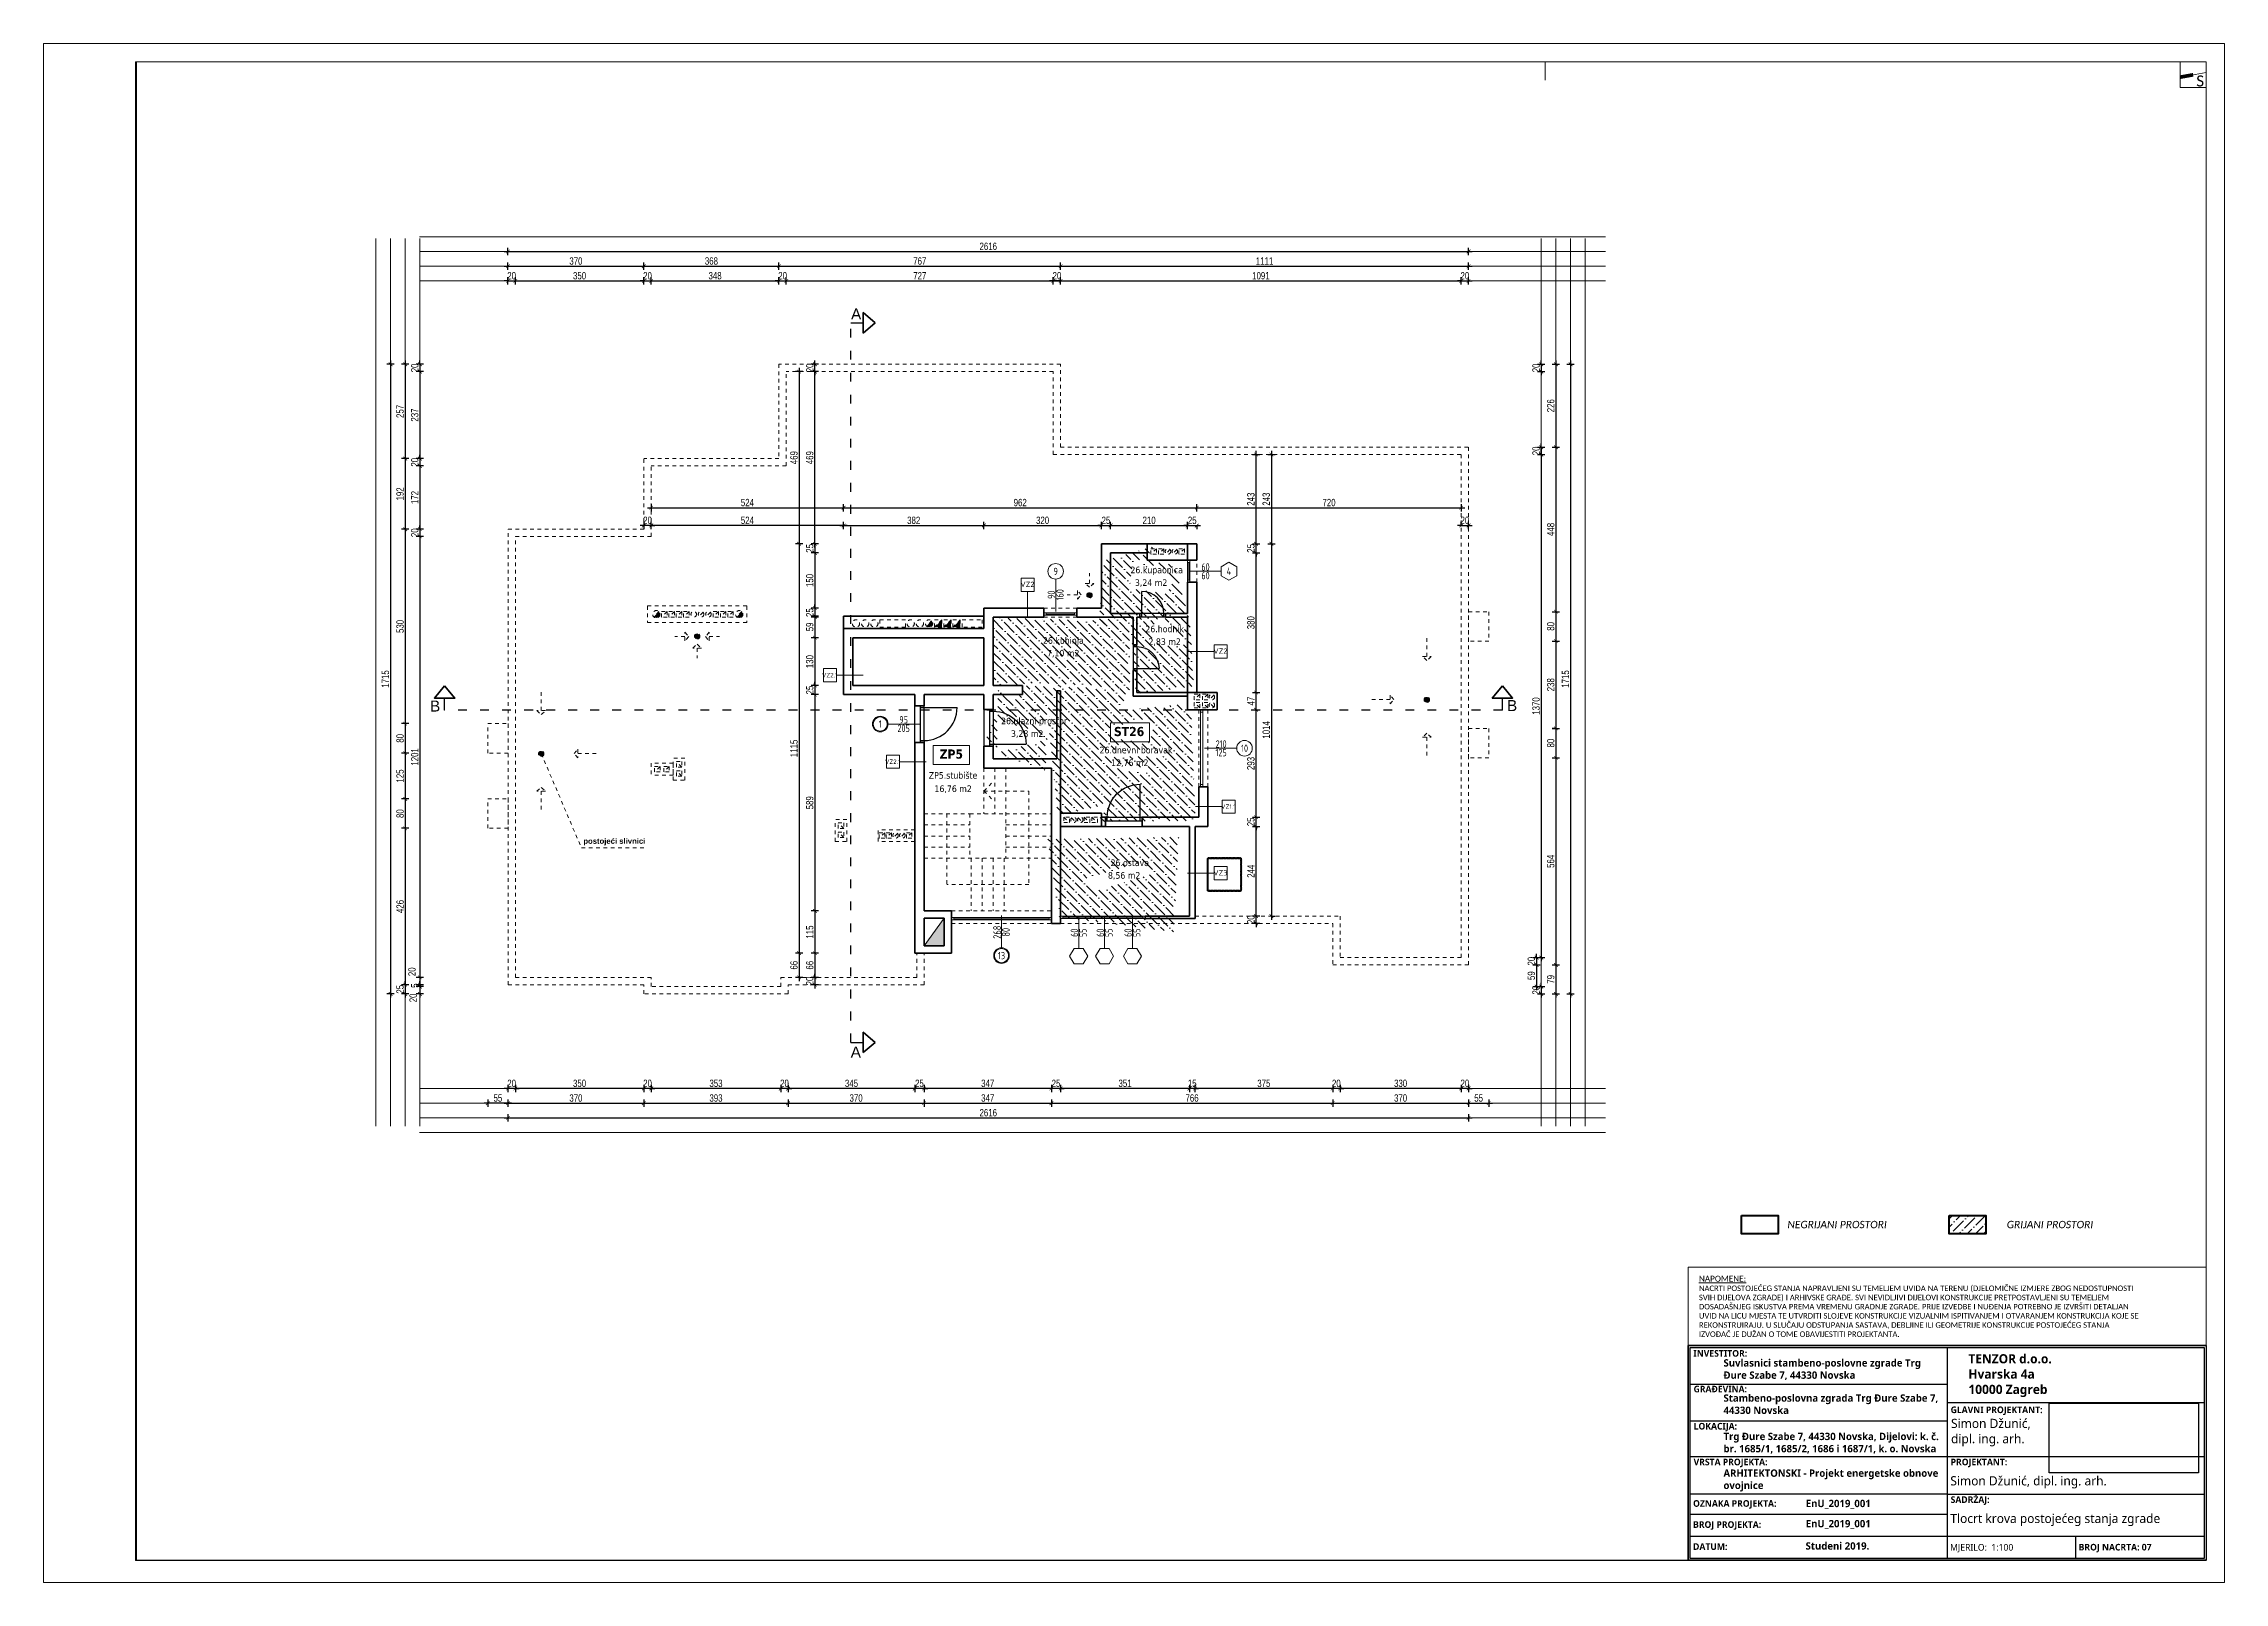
# Paper-space layout 'P. Krova_1_100' of a CAD drawing. Header units: millimetres. Extents: x -1 to 593, y 0 to 419.
# The model-space entities are those that its viewports show. They can reach past a viewport. Long polylines and large blocks are cut down to what shows.
import ezdxf
from ezdxf.enums import TextEntityAlignment as Align

# ---------------------------------------------------------------- set-up
doc = ezdxf.new("R2010")
doc.units = ezdxf.units.MM
doc.header["$PDMODE"] = 2
for name, pattern in [('ACAD_ISO03W100', [30, 12, -18]), ('HIDDEN', [0.375, 0.25, -0.125]), ('HIDDENX2', [19.05, 12.7, -6.35])]:
    doc.linetypes.add(name, pattern=pattern)
doc.layers.get('0').update_dxf_attribs({"lineweight": 0})
doc.layers.get('Defpoints').update_dxf_attribs({"color": 250, "lineweight": 0})
for name, color, linetype, lineweight in [('03-prozori', 132, 'Continuous', 0), ('05-podgled-tanko', 144, 'HIDDEN', 0), ('06-hatch_grijano', 30, 'Continuous', 0), ('07-kote', 70, 'Continuous', 9), ('09-oznaka stavke', 1, 'Continuous', 0), ('5-TX', 113, 'Continuous', 5), ('_MV', 240, 'Continuous', 0), ('_SASTAVNICA', 7, 'Continuous', 0), ('D-šrafura', 252, 'Continuous', 9), ('FIZIKA', 4, 'Continuous', 30), ('konture', 7, 'Continuous', 30), ('Kote', 1, 'Continuous', 15), ('sastavnica', 7, 'Continuous', 5), ('TP_01 - 0.35', 1, 'Continuous', 35), ('TP_07 - 0.20', 255, 'Continuous', 20)]:
    doc.layers.add(name, color=color, linetype=linetype, lineweight=lineweight)
doc.layers.add('SAST_Linija sastavnice', color=255, linetype='Continuous', plot=False)
for name, color, linetype in [('SAST_Tekst i Sastavnica', 7, 'Continuous'), ('TP_Hatch', 252, 'Continuous'), ('TP_Hidden', 8, 'HIDDENX2'), ('TP_Otvori', 8, 'Continuous'), ('TP_Otvori.block', 8, 'Continuous'), ('zidovi', 1, 'Continuous')]:
    doc.layers.add(name, color=color, linetype=linetype)
doc.styles.add('ARIAL', font='arial.ttf')
doc.styles.add('isocpeur', font='isocpeur.ttf')
doc.styles.add('OPIS', font='hrcom.shx', dxfattribs={"width": 0.8, "height": 20})
doc.styles.add('OPISI', font='swissl.ttf')
doc.styles.get("Standard").update_dxf_attribs({"font": 'arial.ttf', "height": 600})
doc.styles.add('tahoma10', font='tahoma.ttf', dxfattribs={"height": 2})
doc.styles.add('Tekst15', font='arial.ttf', dxfattribs={"height": 15})
doc.dimstyles.new('ISO-25', dxfattribs={"dimtxt": 20, "dimasz": 10, "dimexe": 10, "dimexo": 10, "dimgap": 4, "dimtad": 1, "dimdec": 0, "dimtxsty": 'OPIS', "dimblk": 'ARCHTICK', "dimcen": 10, "dimdle": 10, "dimadec": 0, "dimazin": 0, "dimtfac": 1, "dimtdec": 0, "dimtix": 1, "dimtmove": 0, "dimatfit": 3, "dimldrblk": 'ARCHTICK', "dimfxl": 10, "dimfxlon": 1, "dimarcsym": 0})
picture_1 = doc.add_image_def('image1.png', size_in_pixel=(240, 112))

psp = doc.layouts.new('P. Krova_1_100')

# ---------------------------------------------------------------- texts
at = {"color": 1, "char_height": 2, "attachment_point": 4}
for s, insert, width in [('{\\fCalibri|b0|i1|c238|p34;\\C256; NEGRIJANI PROSTORI}', (473.42, 97.53), 29.9383), ('{\\fCalibri|b0|i1|c238|p34;\\C256; GRIJANI PROSTORI}', (533.16, 97.53), 26.1293)]:
    psp.add_mtext(s, dxfattribs=dict(at, insert=insert, width=width))
at = {"layer": '_SASTAVNICA'}
for s, insert, char_height, width, attachment_point in [('{\\fCalibri|b0|i0|c238|p34;S}', (585.46, 410.54), 3, 7, 1), ('{\\fCalibri|b0|i0|c238|p34;\\LNAPOMENE: \\fCalibri|b1|i0|c238|p34;\\H0.93747x;\\l\\P\\fCalibri|b0|i0|c238|p34;NACRTI POSTOJEĆEG STANJA NAPRAVLJENI SU TEMELJEM UVIDA NA TERENU (DJELOMIČNE IZMJERE ZBOG NEDOSTUPNOSTI SVIH DIJELOVA ZGRADE) I ARHIVSKE GRAĐE. SVI NEVIDLJIVI DIJELOVI KONSTRUKCIJE PRETPOSTAVLJENI SU TEMELJEM DOSADAŠNJEG ISKUSTVA PREMA VREMENU GRADNJE ZGRADE. PRIJE IZVEDBE I NUĐENJA POTREBNO JE IZVRŠITI DETALJAN UVID NA LICU MJESTA TE UTVRDITI SLOJEVE KONSTRUKCIJE VIZUALNIM ISPITIVANJEM I OTVARANJEM KONSTRUKCIJA KOJE SE REKONSTRUIRAJU. U SLUČAJU ODSTUPANJA SASTAVA, DEBLJINE ILI GEOMETRIJE KONSTRUKCIJE POSTOJEĆEG STANJA IZVOĐAČ JE DUŽAN O TOME OBAVIJESTITI PROJEKTANTA.\\C7; }', (450.02, 75.25), 1.6, 120.2696, 4)]:
    psp.add_mtext(s, dxfattribs=dict(at, insert=insert, char_height=char_height, width=width, attachment_point=attachment_point))
at = {"layer": 'SAST_Tekst i Sastavnica', "attachment_point": 1, "style": 'OPISI'}
for s, insert, char_height, width in [('\\fSegoe UI Semibold|b0|i0;INVESTITOR:', (448.51, 63.35), 1.8, 18.3788), ('\\fSegoe UI Semibold|b0|i0|c238;GRAĐEVINA:', (448.57, 53.64), 1.8, 18.9026), ('{\\fSegoe UI Semilight|b1|i0|c238|p34;Stambeno-poslovna zgrada Trg Đure Szabe 7, 44330 Novska}', (456.71, 51.28), 2, 60.2044), ('\\fSegoe UI Semibold|b0|i0;GLAVNI PROJEKTANT:', (518.57, 47.98), 1.8, 29.1605), ('\\fSegoe UI Semibold|b0|i0;LOKACIJA:', (448.57, 43.51), 1.8, 18.9026), ('{\\fSegoe UI Semilight|b1|i0|c238|p34;Trg Đure Szabe 7, 44330 Novska, Dijelovi: k. č. br. 1685/1, 1685/2, 1686 i 1687/1, k. o. Novska}', (456.71, 40.83), 2, 60.2044), ('\\fSegoe UI Semibold|b0|i0;VRSTA PROJEKTA:', (448.57, 33.76), 1.8, 34.2514), ('\\fSegoe UI Semilight|b1|i0;ARHITEKTONSKI - Projekt energetske obnove ovojnice', (456.71, 30.83), 2, 58.8493), ('\\fSegoe UI Semibold|b0|i0;PROJEKTANT:', (518.57, 33.76), 1.8, 18.9026), ('\\fSegoe UI Semibold|b0|i0;SADRŽAJ:', (518.57, 23.51), 1.8, 18.9026), ('{\\fSegoe UI Semilight|b1|i0|c238|p34;EnU_2019_001}', (479.11, 22.57), 2, 40.0376), ('{\\fSegoe UI Semilight|b1|i0|c238|p34;EnU_2019_001}', (479.11, 17.07), 2, 40.0376), ('{\\fSegoe UI Semilight|b1|i0|c238|p34;Studeni 2019.}', (479.07, 11), 2, 40.0376)]:
    psp.add_mtext(s, dxfattribs=dict(at, insert=insert, char_height=char_height, width=width))
at = {"layer": 'SAST_Tekst i Sastavnica', "color": 1, "insert": (456.71, 60.86), "char_height": 2, "width": 60.2044, "attachment_point": 1, "style": 'OPISI'}
psp.add_mtext('{\\fSegoe UI Semilight|b1|i0|c238|p34;\\C256;Suvlasnici stambeno-poslovne zgrade Trg Đure Szabe 7, 44330 Novska}', dxfattribs=at)
at = {"layer": 'SAST_Tekst i Sastavnica', "char_height": 1.8, "attachment_point": 4, "style": 'ARIAL'}
for s, insert in [('\\fSegoe UI Semibold|b0|i0;OZNAKA PROJEKTA:', (448.42, 21.3)), ('\\fSegoe UI Semibold|b0|i0;BROJ PROJEKTA:', (448.42, 15.56)), ('\\fSegoe UI Semibold|b0|i0;DATUM:', (448.42, 9.8)), ('\\fSegoe UI Semilight|b0|i0;MJERILO:  1:100', (518.42, 9.39)), ('{\\fSegoe UI Semibold|b0|i0|c0|p34;BROJ NACRTA: \\fSegoe UI Semibold|b0|i0|c238|p34;07}', (553.42, 9.4))]:
    psp.add_mtext(s, dxfattribs=dict(at, insert=insert))
at = {"layer": 'sastavnica', "insert": (520.02, 56.39), "char_height": 2.5, "width": 54.0003, "attachment_point": 4}
psp.add_mtext('\\fSegoe UI Semibold|b1|i0;    TENZOR d.o.o.\\P    Hvarska 4a\\P    10000 Zagreb', dxfattribs=at)
at = {"layer": 'sastavnica', "char_height": 2.5, "attachment_point": 4, "style": 'ARIAL'}
for s, insert, width in [('{\\fSegoe UI Semilight|b0|i0|c238|p34;Simon Džunić, \\Pdipl. ing. arh.}', (518.68, 40.87), 47.5), ('\\fSegoe UI Semilight|b0|i0|c238;Simon Džunić, dipl. ing. arh.', (518.49, 27.32), 47.5), ('{\\fSegoe UI Semilight|b0|i0|c238|p34;Tlocrt krova postojećeg stanja zgrade }', (518.49, 17.07), 70.0559)]:
    psp.add_mtext(s, dxfattribs=dict(at, insert=insert, width=width))

msp = doc.modelspace()

# ---------------------------------------------------------------- texts
at = {"layer": '05-podgled-tanko', "insert": (233006.49, -223000.24), "char_height": 15, "attachment_point": 1, "style": 'tahoma10'}
msp.add_mtext_dynamic_manual_height_columns('{\\fArial|b1|i0|c238|p34;postojeći slivnici  }', width=728.1474, gutter_width=10, heights=[0], dxfattribs=at).dxf.unprotected_set("ltscale", 0)
at = {"layer": '07-kote', "linetype": 'ByBlock', "ltscale": 5, "char_height": 18, "attachment_point": 1, "style": 'tahoma10'}
for s, width, heights, insert in [('\\pt90;26.kupaonica', 171.7931, [2.54], (234496.5, -222260.23)), ('\\pt90;3,24 m2', 171.7931, [2.54], (234508.68, -222294.78)), ('\\pt90;26.hodnik', 171.7931, [2.54], (234537.21, -222421.08)), ('\\pt90;26.kuhinja', 171.7931, [2.54], (234258.19, -222452.52)), ('\\pt90;2,83 m2', 171.7931, [2.54], (234545.65, -222455.63)), ('\\pt90;7,10 m2', 171.7931, [2.54], (234269.37, -222487.07)), ('\\pt90;26.ulazni prostor', 209.4698, [69.2], (234144.19, -222671.55)), ('\\pt90;3,28 m2', 171.7931, [2.54], (234171.2, -222706.09)), ('\\pt90;{\\fTahoma|b1|i0|c238|p34;\\H1.3889x;ST26} ', 171.7931, [2.54], (234451.68, -222696.95)), ('\\pt90;{\\fTahoma|b1|i0|c238|p34;\\H1.3889x;ZP5} ', 171.7931, [2.54], (233976.88, -222758.37)), ('\\pt90;26.dnevni boravak', 212.5276, [61.89], (234412.4, -222750.98)), ('\\pt90;ZP5.stubište', 171.7931, [2.54], (233947.3, -222819.93)), ('\\pt90;12,76 m2', 171.7931, [2.54], (234443.98, -222785.53)), ('\\pt18;16,76 m2', 171.7931, [2.54], (233962.78, -222856.31)), ('\\pt90;26.ostava', 171.7931, [2.54], (234442.41, -223057.88)), ('\\pt90;8,56 m2', 171.7931, [2.54], (234435.28, -223092.43))]:
    msp.add_mtext_dynamic_manual_height_columns(s, width=width, gutter_width=10, heights=heights, dxfattribs=dict(at, insert=insert))
at = {"layer": 'Kote', "char_height": 30, "width": 9972.3862, "attachment_point": 1, "style": 'Tekst15'}
for s, insert in [('\\A1;A', (233735.55, -221557.1)), ('\\A1;B', (232588.85, -222625.11)), ('\\A1;B', (235521.92, -222623.68)), ('\\A1;A', (233734.63, -223567.61))]:
    msp.add_mtext(s, dxfattribs=dict(at, insert=insert))

# ---------------------------------------------------------------- blocks, each defined once
blk = doc.blocks.new('*U656')
at = {"layer": 'TP_Otvori'}
for p, q in [((5, 0), (5, 90)), ((5, 0), (0, 0)), ((95, 0), (5, 0)), ((5, -10), (5, 0)), ((95, -10), (95, 0)), ((95, 0), (100, 0)), ((100, -10), (0, -10))]:
    blk.add_line(p, q, dxfattribs=at)
blk.add_arc((5, 0), 90, 0.00001, 90.00001, dxfattribs=at)
blk = doc.blocks.new('*U658')
at = {"layer": 'TP_Otvori'}
for p, q in [((5, 0), (5, 60)), ((5, 0), (0, 0)), ((65, 0), (5, 0)), ((5, -10), (5, 0)), ((65, -10), (65, 0)), ((65, 0), (70, 0)), ((70, -10), (0, -10))]:
    blk.add_line(p, q, dxfattribs=at)
blk.add_arc((5, 0), 60, 0.00001, 90.00001, dxfattribs=at)
blk = doc.blocks.new('*U65')
at = {"ltscale": 0.1}
blk.add_line((0.125, 0.375), (0.625, 0.375), dxfattribs=at)
blk.add_lwpolyline([(-0.125, 0.25), (-0.125, 0.5), (0.125, 0.5), (0.125, 0.25)], close=True, dxfattribs=at)
at = {"style": 'isocpeur'}
blk.add_attdef('sl', text='', height=0.1, dxfattribs=at).set_placement((0.005, 0.334), align=Align.CENTER)
blk = doc.blocks.new('*U1749')
blk.add_lwpolyline([(0, 31), (0, -59.2)])
for radius in [21.8, 19.8]:
    blk.add_circle((0, -81), radius)
at = {"style": 'isocpeur', "width": 0.75}
for tag, p in [('SIR', (-12, -15.6)), ('VIS', (12, -15.6))]:
    blk.add_attdef(tag, text='', height=15, rotation=90, dxfattribs=at).set_placement(p, align=Align.MIDDLE)
blk.add_attdef('BR', text='', height=20, rotation=90, dxfattribs=at).set_placement((0, -81), align=Align.MIDDLE_CENTER)
blk = doc.blocks.new('*U1730')
blk.add_lwpolyline([(0, 31), (0, -59.2)])
for radius in [21.8, 19.8]:
    blk.add_circle((0, -81), radius)
at = {"style": 'isocpeur', "width": 0.75}
for tag, p in [('SIR', (-12, -15.6)), ('VIS', (12, -15.6))]:
    blk.add_attdef(tag, text='', height=15, rotation=90, dxfattribs=at).set_placement(p, align=Align.MIDDLE)
blk.add_attdef('BR', text='', height=20, dxfattribs=at).set_placement((0, -81), align=Align.MIDDLE_CENTER)
blk = doc.blocks.new('_ArchTick')
at = {"color": 0, "linetype": 'ByBlock', "lineweight": 0, "const_width": 0.15}
blk.add_lwpolyline([(-0.5, -0.5), (0.5, 0.5)], dxfattribs=at)
blk = doc.blocks.new('*D2930')
at = {"layer": '07-kote', "color": 0, "linetype": 'ByBlock', "lineweight": -2, "ltscale": 5, "transparency": 16777216}
for p, q in [((232801.3, -221492), (232801.3, -221472)), ((232821.3, -221492), (232821.3, -221472)), ((232801.3, -221482), (232791.3, -221482)), ((232801.3, -221482), (232821.3, -221482)), ((232821.3, -221482), (232831.3, -221482))]:
    blk.add_line(p, q, dxfattribs=at)
at = {"layer": 'Defpoints', "color": 0, "linetype": 'ByBlock', "ltscale": 5, "transparency": 16777216}
for p in [(232821.3, -221482), (232801.3, -222158), (232821.3, -222178)]:
    blk.add_point(p, dxfattribs=at)
at = {"layer": '07-kote', "color": 0, "linetype": 'ByBlock', "lineweight": -2, "ltscale": 5, "transparency": 16777216, "xscale": 10, "yscale": 10, "zscale": 10}
blk.add_blockref('_ArchTick', (232801.3, -221482), dxfattribs=at)
at = {"layer": '07-kote', "color": 0, "linetype": 'ByBlock', "lineweight": -2, "ltscale": 5, "transparency": 16777216, "xscale": 10, "yscale": 10, "zscale": 10, "rotation": 180}
blk.add_blockref('_ArchTick', (232821.3, -221482), dxfattribs=at)
at = {"layer": '07-kote', "color": 0, "linetype": 'ByBlock', "ltscale": 5, "transparency": 16777216, "insert": (232811.3, -221468), "char_height": 20, "attachment_point": 5, "style": 'OPIS'}
blk.add_mtext('20', dxfattribs=at)
blk = doc.blocks.new('*D2931')
at = {"layer": '07-kote', "color": 0, "linetype": 'ByBlock', "lineweight": -2, "ltscale": 5, "transparency": 16777216}
for p, q in [((232821.3, -221492), (232821.3, -221472)), ((233171.3, -221492), (233171.3, -221472)), ((232811.3, -221482), (233181.3, -221482))]:
    blk.add_line(p, q, dxfattribs=at)
at = {"layer": 'Defpoints', "color": 0, "linetype": 'ByBlock', "ltscale": 5, "transparency": 16777216}
for p in [(233171.3, -221482), (232821.3, -222178), (233171.3, -222158)]:
    blk.add_point(p, dxfattribs=at)
at = {"layer": '07-kote', "color": 0, "linetype": 'ByBlock', "lineweight": -2, "ltscale": 5, "transparency": 16777216, "xscale": 10, "yscale": 10, "zscale": 10, "rotation": 180}
blk.add_blockref('_ArchTick', (232821.3, -221482), dxfattribs=at)
at = {"layer": '07-kote', "color": 0, "linetype": 'ByBlock', "lineweight": -2, "ltscale": 5, "transparency": 16777216, "xscale": 10, "yscale": 10, "zscale": 10}
blk.add_blockref('_ArchTick', (233171.3, -221482), dxfattribs=at)
at = {"layer": '07-kote', "color": 0, "linetype": 'ByBlock', "ltscale": 5, "transparency": 16777216, "insert": (232996.3, -221468), "char_height": 20, "attachment_point": 5, "style": 'OPIS'}
blk.add_mtext('350', dxfattribs=at)
blk = doc.blocks.new('*D2932')
at = {"layer": '07-kote', "color": 0, "linetype": 'ByBlock', "lineweight": -2, "ltscale": 5, "transparency": 16777216}
for p, q in [((233171.3, -221492), (233171.3, -221472)), ((233191.3, -221492), (233191.3, -221472)), ((233171.3, -221482), (233161.3, -221482)), ((233171.3, -221482), (233191.3, -221482)), ((233191.3, -221482), (233201.3, -221482))]:
    blk.add_line(p, q, dxfattribs=at)
at = {"layer": 'Defpoints', "color": 0, "linetype": 'ByBlock', "ltscale": 5, "transparency": 16777216}
for p in [(233191.3, -221482), (233171.3, -222158), (233191.3, -222178)]:
    blk.add_point(p, dxfattribs=at)
at = {"layer": '07-kote', "color": 0, "linetype": 'ByBlock', "lineweight": -2, "ltscale": 5, "transparency": 16777216, "xscale": 10, "yscale": 10, "zscale": 10}
blk.add_blockref('_ArchTick', (233171.3, -221482), dxfattribs=at)
at = {"layer": '07-kote', "color": 0, "linetype": 'ByBlock', "lineweight": -2, "ltscale": 5, "transparency": 16777216, "xscale": 10, "yscale": 10, "zscale": 10, "rotation": 180}
blk.add_blockref('_ArchTick', (233191.3, -221482), dxfattribs=at)
at = {"layer": '07-kote', "color": 0, "linetype": 'ByBlock', "ltscale": 5, "transparency": 16777216, "insert": (233181.3, -221468), "char_height": 20, "attachment_point": 5, "style": 'OPIS'}
blk.add_mtext('20', dxfattribs=at)
blk = doc.blocks.new('*D2933')
at = {"layer": '07-kote', "color": 0, "linetype": 'ByBlock', "lineweight": -2, "ltscale": 5, "transparency": 16777216}
for p, q in [((233191.3, -221492), (233191.3, -221472)), ((233539.3, -221492), (233539.3, -221472)), ((233181.3, -221482), (233549.3, -221482))]:
    blk.add_line(p, q, dxfattribs=at)
at = {"layer": 'Defpoints', "color": 0, "linetype": 'ByBlock', "ltscale": 5, "transparency": 16777216}
for p in [(233539.3, -221482), (233539.3, -221966), (233191.3, -222178)]:
    blk.add_point(p, dxfattribs=at)
at = {"layer": '07-kote', "color": 0, "linetype": 'ByBlock', "lineweight": -2, "ltscale": 5, "transparency": 16777216, "xscale": 10, "yscale": 10, "zscale": 10, "rotation": 180}
blk.add_blockref('_ArchTick', (233191.3, -221482), dxfattribs=at)
at = {"layer": '07-kote', "color": 0, "linetype": 'ByBlock', "lineweight": -2, "ltscale": 5, "transparency": 16777216, "xscale": 10, "yscale": 10, "zscale": 10}
blk.add_blockref('_ArchTick', (233539.3, -221482), dxfattribs=at)
at = {"layer": '07-kote', "color": 0, "linetype": 'ByBlock', "ltscale": 5, "transparency": 16777216, "insert": (233365.3, -221468), "char_height": 20, "attachment_point": 5, "style": 'OPIS'}
blk.add_mtext('348', dxfattribs=at)
blk = doc.blocks.new('*D2934')
at = {"layer": '07-kote', "color": 0, "linetype": 'ByBlock', "lineweight": -2, "ltscale": 5, "transparency": 16777216}
for p, q in [((233539.3, -221492), (233539.3, -221472)), ((233559.3, -221492), (233559.3, -221472)), ((233539.3, -221482), (233529.3, -221482)), ((233539.3, -221482), (233559.3, -221482)), ((233559.3, -221482), (233569.3, -221482))]:
    blk.add_line(p, q, dxfattribs=at)
at = {"layer": 'Defpoints', "color": 0, "linetype": 'ByBlock', "ltscale": 5, "transparency": 16777216}
for p in [(233559.3, -221482), (233539.3, -221966), (233559.3, -221986)]:
    blk.add_point(p, dxfattribs=at)
at = {"layer": '07-kote', "color": 0, "linetype": 'ByBlock', "lineweight": -2, "ltscale": 5, "transparency": 16777216, "xscale": 10, "yscale": 10, "zscale": 10}
blk.add_blockref('_ArchTick', (233539.3, -221482), dxfattribs=at)
at = {"layer": '07-kote', "color": 0, "linetype": 'ByBlock', "lineweight": -2, "ltscale": 5, "transparency": 16777216, "xscale": 10, "yscale": 10, "zscale": 10, "rotation": 180}
blk.add_blockref('_ArchTick', (233559.3, -221482), dxfattribs=at)
at = {"layer": '07-kote', "color": 0, "linetype": 'ByBlock', "ltscale": 5, "transparency": 16777216, "insert": (233549.3, -221468), "char_height": 20, "attachment_point": 5, "style": 'OPIS'}
blk.add_mtext('20', dxfattribs=at)
blk = doc.blocks.new('*D2935')
at = {"layer": '07-kote', "color": 0, "linetype": 'ByBlock', "lineweight": -2, "ltscale": 5, "transparency": 16777216}
for p, q in [((233559.3, -221492), (233559.3, -221472)), ((234286.3, -221492), (234286.3, -221472)), ((233549.3, -221482), (234296.3, -221482))]:
    blk.add_line(p, q, dxfattribs=at)
at = {"layer": 'Defpoints', "color": 0, "linetype": 'ByBlock', "ltscale": 5, "transparency": 16777216}
for p in [(234286.3, -221482), (234286.3, -221729), (233559.3, -221986)]:
    blk.add_point(p, dxfattribs=at)
at = {"layer": '07-kote', "color": 0, "linetype": 'ByBlock', "lineweight": -2, "ltscale": 5, "transparency": 16777216, "xscale": 10, "yscale": 10, "zscale": 10, "rotation": 180}
blk.add_blockref('_ArchTick', (233559.3, -221482), dxfattribs=at)
at = {"layer": '07-kote', "color": 0, "linetype": 'ByBlock', "lineweight": -2, "ltscale": 5, "transparency": 16777216, "xscale": 10, "yscale": 10, "zscale": 10}
blk.add_blockref('_ArchTick', (234286.3, -221482), dxfattribs=at)
at = {"layer": '07-kote', "color": 0, "linetype": 'ByBlock', "ltscale": 5, "transparency": 16777216, "insert": (233922.8, -221468), "char_height": 20, "attachment_point": 5, "style": 'OPIS'}
blk.add_mtext('727', dxfattribs=at)
blk = doc.blocks.new('*D2936')
at = {"layer": '07-kote', "color": 0, "linetype": 'ByBlock', "lineweight": -2, "ltscale": 5, "transparency": 16777216}
for p, q in [((234286.3, -221492), (234286.3, -221472)), ((234306.3, -221492), (234306.3, -221472)), ((234286.3, -221482), (234276.3, -221482)), ((234286.3, -221482), (234306.3, -221482)), ((234306.3, -221482), (234316.3, -221482))]:
    blk.add_line(p, q, dxfattribs=at)
at = {"layer": 'Defpoints', "color": 0, "linetype": 'ByBlock', "ltscale": 5, "transparency": 16777216}
for p in [(234306.3, -221482), (234306.3, -221709), (234286.3, -221729)]:
    blk.add_point(p, dxfattribs=at)
at = {"layer": '07-kote', "color": 0, "linetype": 'ByBlock', "lineweight": -2, "ltscale": 5, "transparency": 16777216, "xscale": 10, "yscale": 10, "zscale": 10}
blk.add_blockref('_ArchTick', (234286.3, -221482), dxfattribs=at)
at = {"layer": '07-kote', "color": 0, "linetype": 'ByBlock', "lineweight": -2, "ltscale": 5, "transparency": 16777216, "xscale": 10, "yscale": 10, "zscale": 10, "rotation": 180}
blk.add_blockref('_ArchTick', (234306.3, -221482), dxfattribs=at)
at = {"layer": '07-kote', "color": 0, "linetype": 'ByBlock', "ltscale": 5, "transparency": 16777216, "insert": (234296.3, -221468), "char_height": 20, "attachment_point": 5, "style": 'OPIS'}
blk.add_mtext('20', dxfattribs=at)
blk = doc.blocks.new('*D2937')
at = {"layer": '07-kote', "color": 0, "linetype": 'ByBlock', "lineweight": -2, "ltscale": 5, "transparency": 16777216}
for p, q in [((234306.3, -221492), (234306.3, -221472)), ((235397.3, -221492), (235397.3, -221472)), ((234296.3, -221482), (235407.3, -221482))]:
    blk.add_line(p, q, dxfattribs=at)
at = {"layer": 'Defpoints', "color": 0, "linetype": 'ByBlock', "ltscale": 5, "transparency": 16777216}
for p in [(235397.3, -221482), (234306.3, -221709), (235397.3, -221955)]:
    blk.add_point(p, dxfattribs=at)
at = {"layer": '07-kote', "color": 0, "linetype": 'ByBlock', "lineweight": -2, "ltscale": 5, "transparency": 16777216, "xscale": 10, "yscale": 10, "zscale": 10, "rotation": 180}
blk.add_blockref('_ArchTick', (234306.3, -221482), dxfattribs=at)
at = {"layer": '07-kote', "color": 0, "linetype": 'ByBlock', "lineweight": -2, "ltscale": 5, "transparency": 16777216, "xscale": 10, "yscale": 10, "zscale": 10}
blk.add_blockref('_ArchTick', (235397.3, -221482), dxfattribs=at)
at = {"layer": '07-kote', "color": 0, "linetype": 'ByBlock', "ltscale": 5, "transparency": 16777216, "insert": (234851.8, -221468), "char_height": 20, "attachment_point": 5, "style": 'OPIS'}
blk.add_mtext('1091', dxfattribs=at)
blk = doc.blocks.new('*D2938')
at = {"layer": '07-kote', "color": 0, "linetype": 'ByBlock', "lineweight": -2, "ltscale": 5, "transparency": 16777216}
for p, q in [((235397.3, -221492), (235397.3, -221472)), ((235417.3, -221492), (235417.3, -221472)), ((235397.3, -221482), (235387.3, -221482)), ((235397.3, -221482), (235417.3, -221482)), ((235417.3, -221482), (235427.3, -221482))]:
    blk.add_line(p, q, dxfattribs=at)
at = {"layer": 'Defpoints', "color": 0, "linetype": 'ByBlock', "ltscale": 5, "transparency": 16777216}
for p in [(235417.3, -221482), (235417.3, -221935), (235397.3, -221955)]:
    blk.add_point(p, dxfattribs=at)
at = {"layer": '07-kote', "color": 0, "linetype": 'ByBlock', "lineweight": -2, "ltscale": 5, "transparency": 16777216, "xscale": 10, "yscale": 10, "zscale": 10}
blk.add_blockref('_ArchTick', (235397.3, -221482), dxfattribs=at)
at = {"layer": '07-kote', "color": 0, "linetype": 'ByBlock', "lineweight": -2, "ltscale": 5, "transparency": 16777216, "xscale": 10, "yscale": 10, "zscale": 10, "rotation": 180}
blk.add_blockref('_ArchTick', (235417.3, -221482), dxfattribs=at)
at = {"layer": '07-kote', "color": 0, "linetype": 'ByBlock', "ltscale": 5, "transparency": 16777216, "insert": (235407.3, -221468), "char_height": 20, "attachment_point": 5, "style": 'OPIS'}
blk.add_mtext('20', dxfattribs=at)
blk = doc.blocks.new('*D2939')
at = {"layer": '07-kote', "color": 0, "linetype": 'ByBlock', "lineweight": -2, "ltscale": 5, "transparency": 16777216}
for p, q in [((234286.3, -221492), (234286.3, -221472)), ((234306.3, -221492), (234306.3, -221472)), ((234286.3, -221482), (234276.3, -221482)), ((234306.3, -221482), (234286.3, -221482)), ((234306.3, -221482), (234316.3, -221482))]:
    blk.add_line(p, q, dxfattribs=at)
at = {"layer": 'Defpoints', "color": 0, "linetype": 'ByBlock', "ltscale": 5, "transparency": 16777216}
for p in [(234286.3, -221482), (234306.3, -221709), (234286.3, -221729)]:
    blk.add_point(p, dxfattribs=at)
at = {"layer": '07-kote', "color": 0, "linetype": 'ByBlock', "lineweight": -2, "ltscale": 5, "transparency": 16777216, "xscale": 10, "yscale": 10, "zscale": 10}
blk.add_blockref('_ArchTick', (234286.3, -221482), dxfattribs=at)
at = {"layer": '07-kote', "color": 0, "linetype": 'ByBlock', "lineweight": -2, "ltscale": 5, "transparency": 16777216, "xscale": 10, "yscale": 10, "zscale": 10, "rotation": 180}
blk.add_blockref('_ArchTick', (234306.3, -221482), dxfattribs=at)
at = {"layer": '07-kote', "color": 0, "linetype": 'ByBlock', "ltscale": 5, "transparency": 16777216, "insert": (234296.3, -221468), "char_height": 20, "attachment_point": 5, "style": 'OPIS'}
blk.add_mtext('20', dxfattribs=at)
blk = doc.blocks.new('*D2940')
at = {"layer": '07-kote', "color": 0, "linetype": 'ByBlock', "lineweight": -2, "ltscale": 5, "transparency": 16777216}
for p, q in [((235605.2, -221709), (235625.2, -221709)), ((235615.2, -221709), (235615.2, -221699)), ((235615.2, -221709), (235615.2, -221729)), ((235605.2, -221729), (235625.2, -221729)), ((235615.2, -221729), (235615.2, -221739))]:
    blk.add_line(p, q, dxfattribs=at)
at = {"layer": 'Defpoints', "color": 0, "linetype": 'ByBlock', "ltscale": 5, "transparency": 16777216}
for p in [(234306.3, -221709), (234286.3, -221729), (235615.2, -221729)]:
    blk.add_point(p, dxfattribs=at)
at = {"layer": '07-kote', "color": 0, "linetype": 'ByBlock', "lineweight": -2, "ltscale": 5, "transparency": 16777216, "xscale": 10, "yscale": 10, "zscale": 10}
for p, rotation in [((235615.2, -221709), 270), ((235615.2, -221729), 90)]:
    blk.add_blockref('_ArchTick', p, dxfattribs=dict(at, rotation=rotation))
at = {"layer": '07-kote', "color": 0, "linetype": 'ByBlock', "ltscale": 5, "transparency": 16777216, "insert": (235601.2, -221719), "char_height": 20, "attachment_point": 5, "rotation": 90, "style": 'OPIS'}
blk.add_mtext('20', dxfattribs=at)
blk = doc.blocks.new('*D2941')
at = {"layer": '07-kote', "color": 0, "linetype": 'ByBlock', "lineweight": -2, "ltscale": 5, "transparency": 16777216}
for p, q in [((235605.2, -221935), (235625.2, -221935)), ((235615.2, -221935), (235615.2, -221925)), ((235615.2, -221955), (235615.2, -221935)), ((235605.2, -221955), (235625.2, -221955)), ((235615.2, -221955), (235615.2, -221965))]:
    blk.add_line(p, q, dxfattribs=at)
at = {"layer": 'Defpoints', "color": 0, "linetype": 'ByBlock', "ltscale": 5, "transparency": 16777216}
for p in [(235417.3, -221935), (235615.2, -221935), (234286.3, -221955)]:
    blk.add_point(p, dxfattribs=at)
at = {"layer": '07-kote', "color": 0, "linetype": 'ByBlock', "lineweight": -2, "ltscale": 5, "transparency": 16777216, "xscale": 10, "yscale": 10, "zscale": 10}
for p, rotation in [((235615.2, -221935), 270), ((235615.2, -221955), 90)]:
    blk.add_blockref('_ArchTick', p, dxfattribs=dict(at, rotation=rotation))
at = {"layer": '07-kote', "color": 0, "linetype": 'ByBlock', "ltscale": 5, "transparency": 16777216, "insert": (235601.2, -221945), "char_height": 20, "attachment_point": 5, "rotation": 90, "style": 'OPIS'}
blk.add_mtext('20', dxfattribs=at)
blk = doc.blocks.new('*D2942')
at = {"layer": '07-kote', "color": 0, "linetype": 'ByBlock', "lineweight": -2, "ltscale": 5, "transparency": 16777216}
for p, q in [((235605.2, -221935), (235625.2, -221935)), ((235615.2, -221935), (235615.2, -221925)), ((235615.2, -221935), (235615.2, -221955)), ((235605.2, -221955), (235625.2, -221955)), ((235615.2, -221955), (235615.2, -221965))]:
    blk.add_line(p, q, dxfattribs=at)
at = {"layer": 'Defpoints', "color": 0, "linetype": 'ByBlock', "ltscale": 5, "transparency": 16777216}
for p in [(235417.3, -221935), (235397.3, -221955), (235615.2, -221955)]:
    blk.add_point(p, dxfattribs=at)
at = {"layer": '07-kote', "color": 0, "linetype": 'ByBlock', "lineweight": -2, "ltscale": 5, "transparency": 16777216, "xscale": 10, "yscale": 10, "zscale": 10}
for p, rotation in [((235615.2, -221935), 270), ((235615.2, -221955), 90)]:
    blk.add_blockref('_ArchTick', p, dxfattribs=dict(at, rotation=rotation))
at = {"layer": '07-kote', "color": 0, "linetype": 'ByBlock', "ltscale": 5, "transparency": 16777216, "insert": (235601.2, -221945), "char_height": 20, "attachment_point": 5, "rotation": 90, "style": 'OPIS'}
blk.add_mtext('20', dxfattribs=at)
blk = doc.blocks.new('*D2943')
at = {"layer": '07-kote', "color": 0, "linetype": 'ByBlock', "lineweight": -2, "ltscale": 5, "transparency": 16777216}
for p, q in [((235615.2, -221945), (235615.2, -223335)), ((235605.2, -221955), (235625.2, -221955)), ((235605.2, -223325), (235625.2, -223325))]:
    blk.add_line(p, q, dxfattribs=at)
at = {"layer": 'Defpoints', "color": 0, "linetype": 'ByBlock', "ltscale": 5, "transparency": 16777216}
for p in [(235397.3, -221955), (235397.3, -223325), (235615.2, -223325)]:
    blk.add_point(p, dxfattribs=at)
at = {"layer": '07-kote', "color": 0, "linetype": 'ByBlock', "lineweight": -2, "ltscale": 5, "transparency": 16777216, "xscale": 10, "yscale": 10, "zscale": 10}
for p, rotation in [((235615.2, -221955), 90), ((235615.2, -223325), 270)]:
    blk.add_blockref('_ArchTick', p, dxfattribs=dict(at, rotation=rotation))
at = {"layer": '07-kote', "color": 0, "linetype": 'ByBlock', "ltscale": 5, "transparency": 16777216, "insert": (235601.2, -222640), "char_height": 20, "attachment_point": 5, "rotation": 90, "style": 'OPIS'}
blk.add_mtext('1370', dxfattribs=at)
blk = doc.blocks.new('*D2944')
at = {"layer": '07-kote', "color": 0, "linetype": 'ByBlock', "lineweight": -2, "ltscale": 5, "transparency": 16777216}
for p, q in [((235602.4, -223325), (235602.4, -223315)), ((235592.4, -223325), (235612.4, -223325)), ((235592.4, -223345), (235612.4, -223345)), ((235602.4, -223325), (235602.4, -223345)), ((235602.4, -223345), (235602.4, -223355))]:
    blk.add_line(p, q, dxfattribs=at)
at = {"layer": 'Defpoints', "color": 0, "linetype": 'ByBlock', "ltscale": 5, "transparency": 16777216}
for p in [(235397.3, -223325), (235417.3, -223345), (235602.4, -223345)]:
    blk.add_point(p, dxfattribs=at)
at = {"layer": '07-kote', "color": 0, "linetype": 'ByBlock', "lineweight": -2, "ltscale": 5, "transparency": 16777216, "xscale": 10, "yscale": 10, "zscale": 10}
for p, rotation in [((235602.4, -223325), 270), ((235602.4, -223345), 90)]:
    blk.add_blockref('_ArchTick', p, dxfattribs=dict(at, rotation=rotation))
at = {"layer": '07-kote', "color": 0, "linetype": 'ByBlock', "ltscale": 5, "transparency": 16777216, "insert": (235588.4, -223335), "char_height": 20, "attachment_point": 5, "rotation": 90, "style": 'OPIS'}
blk.add_mtext('20', dxfattribs=at)
blk = doc.blocks.new('*D2945')
at = {"layer": '07-kote', "color": 0, "linetype": 'ByBlock', "lineweight": -2, "ltscale": 5, "transparency": 16777216}
for p, q in [((235592.4, -223345), (235612.4, -223345)), ((235602.4, -223335), (235602.4, -223414)), ((235592.4, -223404), (235612.4, -223404))]:
    blk.add_line(p, q, dxfattribs=at)
at = {"layer": 'Defpoints', "color": 0, "linetype": 'ByBlock', "ltscale": 5, "transparency": 16777216}
for p in [(235417.3, -223345), (233544.3, -223404), (235602.4, -223404)]:
    blk.add_point(p, dxfattribs=at)
at = {"layer": '07-kote', "color": 0, "linetype": 'ByBlock', "lineweight": -2, "ltscale": 5, "transparency": 16777216, "xscale": 10, "yscale": 10, "zscale": 10}
for p, rotation in [((235602.4, -223345), 90), ((235602.4, -223404), 270)]:
    blk.add_blockref('_ArchTick', p, dxfattribs=dict(at, rotation=rotation))
at = {"layer": '07-kote', "color": 0, "linetype": 'ByBlock', "ltscale": 5, "transparency": 16777216, "insert": (235588.4, -223374.5), "char_height": 20, "attachment_point": 5, "rotation": 90, "style": 'OPIS'}
blk.add_mtext('59', dxfattribs=at)
blk = doc.blocks.new('*D2946')
at = {"layer": '07-kote', "color": 0, "linetype": 'ByBlock', "lineweight": -2, "ltscale": 5, "transparency": 16777216}
for p, q in [((235605.2, -223404), (235625.2, -223404)), ((235605.2, -223424), (235625.2, -223424)), ((235615.2, -223404), (235615.2, -223394)), ((235615.2, -223404), (235615.2, -223424)), ((235615.2, -223424), (235615.2, -223434))]:
    blk.add_line(p, q, dxfattribs=at)
at = {"layer": 'Defpoints', "color": 0, "linetype": 'ByBlock', "ltscale": 5, "transparency": 16777216}
for p in [(233544.3, -223404), (233564.3, -223424), (235615.2, -223424)]:
    blk.add_point(p, dxfattribs=at)
at = {"layer": '07-kote', "color": 0, "linetype": 'ByBlock', "lineweight": -2, "ltscale": 5, "transparency": 16777216, "xscale": 10, "yscale": 10, "zscale": 10}
for p, rotation in [((235615.2, -223404), 270), ((235615.2, -223424), 90)]:
    blk.add_blockref('_ArchTick', p, dxfattribs=dict(at, rotation=rotation))
at = {"layer": '07-kote', "color": 0, "linetype": 'ByBlock', "ltscale": 5, "transparency": 16777216, "insert": (235601.2, -223414), "char_height": 20, "attachment_point": 5, "rotation": 90, "style": 'OPIS'}
blk.add_mtext('20', dxfattribs=at)
blk = doc.blocks.new('*D2947')
at = {"layer": '07-kote', "color": 0, "linetype": 'ByBlock', "lineweight": -2, "ltscale": 5, "transparency": 16777216}
for p, q in [((235397.3, -223681.8), (235387.3, -223681.8)), ((235397.3, -223671.8), (235397.3, -223691.8)), ((235417.3, -223681.8), (235397.3, -223681.8)), ((235417.3, -223671.8), (235417.3, -223691.8)), ((235417.3, -223681.8), (235427.3, -223681.8))]:
    blk.add_line(p, q, dxfattribs=at)
at = {"layer": 'Defpoints', "color": 0, "linetype": 'ByBlock', "ltscale": 5, "transparency": 16777216}
for p in [(235397.3, -223325), (235417.3, -223345), (235397.3, -223681.8)]:
    blk.add_point(p, dxfattribs=at)
at = {"layer": '07-kote', "color": 0, "linetype": 'ByBlock', "lineweight": -2, "ltscale": 5, "transparency": 16777216, "xscale": 10, "yscale": 10, "zscale": 10}
blk.add_blockref('_ArchTick', (235397.3, -223681.8), dxfattribs=at)
at = {"layer": '07-kote', "color": 0, "linetype": 'ByBlock', "lineweight": -2, "ltscale": 5, "transparency": 16777216, "xscale": 10, "yscale": 10, "zscale": 10, "rotation": 180}
blk.add_blockref('_ArchTick', (235417.3, -223681.8), dxfattribs=at)
at = {"layer": '07-kote', "color": 0, "linetype": 'ByBlock', "ltscale": 5, "transparency": 16777216, "insert": (235407.3, -223667.8), "char_height": 20, "attachment_point": 5, "style": 'OPIS'}
blk.add_mtext('20', dxfattribs=at)
blk = doc.blocks.new('*D2948')
at = {"layer": '07-kote', "color": 0, "linetype": 'ByBlock', "lineweight": -2, "ltscale": 5, "transparency": 16777216}
for p, q in [((235407.3, -223681.8), (235057.3, -223681.8)), ((235067.3, -223671.8), (235067.3, -223691.8)), ((235397.3, -223671.8), (235397.3, -223691.8))]:
    blk.add_line(p, q, dxfattribs=at)
at = {"layer": 'Defpoints', "color": 0, "linetype": 'ByBlock', "ltscale": 5, "transparency": 16777216}
for p in [(235067.3, -223325), (235397.3, -223325), (235067.3, -223681.8)]:
    blk.add_point(p, dxfattribs=at)
at = {"layer": '07-kote', "color": 0, "linetype": 'ByBlock', "lineweight": -2, "ltscale": 5, "transparency": 16777216, "xscale": 10, "yscale": 10, "zscale": 10, "rotation": 180}
blk.add_blockref('_ArchTick', (235067.3, -223681.8), dxfattribs=at)
at = {"layer": '07-kote', "color": 0, "linetype": 'ByBlock', "lineweight": -2, "ltscale": 5, "transparency": 16777216, "xscale": 10, "yscale": 10, "zscale": 10}
blk.add_blockref('_ArchTick', (235397.3, -223681.8), dxfattribs=at)
at = {"layer": '07-kote', "color": 0, "linetype": 'ByBlock', "ltscale": 5, "transparency": 16777216, "insert": (235232.3, -223667.8), "char_height": 20, "attachment_point": 5, "style": 'OPIS'}
blk.add_mtext('330', dxfattribs=at)
blk = doc.blocks.new('*D2949')
at = {"layer": '07-kote', "color": 0, "linetype": 'ByBlock', "lineweight": -2, "ltscale": 5, "transparency": 16777216}
for p, q in [((235047.3, -223681.8), (235037.3, -223681.8)), ((235047.3, -223671.8), (235047.3, -223691.8)), ((235067.3, -223681.8), (235047.3, -223681.8)), ((235067.3, -223671.8), (235067.3, -223691.8)), ((235067.3, -223681.8), (235077.3, -223681.8))]:
    blk.add_line(p, q, dxfattribs=at)
at = {"layer": 'Defpoints', "color": 0, "linetype": 'ByBlock', "ltscale": 5, "transparency": 16777216}
for p in [(235047.3, -223345), (235067.3, -223325), (235047.3, -223681.8)]:
    blk.add_point(p, dxfattribs=at)
at = {"layer": '07-kote', "color": 0, "linetype": 'ByBlock', "lineweight": -2, "ltscale": 5, "transparency": 16777216, "xscale": 10, "yscale": 10, "zscale": 10}
blk.add_blockref('_ArchTick', (235047.3, -223681.8), dxfattribs=at)
at = {"layer": '07-kote', "color": 0, "linetype": 'ByBlock', "lineweight": -2, "ltscale": 5, "transparency": 16777216, "xscale": 10, "yscale": 10, "zscale": 10, "rotation": 180}
blk.add_blockref('_ArchTick', (235067.3, -223681.8), dxfattribs=at)
at = {"layer": '07-kote', "color": 0, "linetype": 'ByBlock', "ltscale": 5, "transparency": 16777216, "insert": (235057.3, -223667.8), "char_height": 20, "attachment_point": 5, "style": 'OPIS'}
blk.add_mtext('20', dxfattribs=at)
blk = doc.blocks.new('*D2950')
at = {"layer": '07-kote', "color": 0, "linetype": 'ByBlock', "lineweight": -2, "ltscale": 5, "transparency": 16777216}
for p, q in [((235057.3, -223681.8), (234662.3, -223681.8)), ((234672.3, -223671.8), (234672.3, -223691.8)), ((235047.3, -223671.8), (235047.3, -223691.8))]:
    blk.add_line(p, q, dxfattribs=at)
at = {"layer": 'Defpoints', "color": 0, "linetype": 'ByBlock', "ltscale": 5, "transparency": 16777216}
for p in [(234672.3, -222968), (235047.3, -223345), (234672.3, -223681.8)]:
    blk.add_point(p, dxfattribs=at)
at = {"layer": '07-kote', "color": 0, "linetype": 'ByBlock', "lineweight": -2, "ltscale": 5, "transparency": 16777216, "xscale": 10, "yscale": 10, "zscale": 10, "rotation": 180}
blk.add_blockref('_ArchTick', (234672.3, -223681.8), dxfattribs=at)
at = {"layer": '07-kote', "color": 0, "linetype": 'ByBlock', "lineweight": -2, "ltscale": 5, "transparency": 16777216, "xscale": 10, "yscale": 10, "zscale": 10}
blk.add_blockref('_ArchTick', (235047.3, -223681.8), dxfattribs=at)
at = {"layer": '07-kote', "color": 0, "linetype": 'ByBlock', "ltscale": 5, "transparency": 16777216, "insert": (234859.8, -223667.8), "char_height": 20, "attachment_point": 5, "style": 'OPIS'}
blk.add_mtext('375', dxfattribs=at)
blk = doc.blocks.new('*D2951')
at = {"layer": '07-kote', "color": 0, "linetype": 'ByBlock', "lineweight": -2, "ltscale": 5, "transparency": 16777216}
for p, q in [((234657.3, -223681.8), (234647.3, -223681.8)), ((234657.3, -223671.8), (234657.3, -223691.8)), ((234672.3, -223681.8), (234657.3, -223681.8)), ((234672.3, -223671.8), (234672.3, -223691.8)), ((234672.3, -223681.8), (234682.3, -223681.8))]:
    blk.add_line(p, q, dxfattribs=at)
at = {"layer": 'Defpoints', "color": 0, "linetype": 'ByBlock', "ltscale": 5, "transparency": 16777216}
for p in [(234657.3, -222968), (234672.3, -222968), (234657.3, -223681.8)]:
    blk.add_point(p, dxfattribs=at)
at = {"layer": '07-kote', "color": 0, "linetype": 'ByBlock', "lineweight": -2, "ltscale": 5, "transparency": 16777216, "xscale": 10, "yscale": 10, "zscale": 10}
blk.add_blockref('_ArchTick', (234657.3, -223681.8), dxfattribs=at)
at = {"layer": '07-kote', "color": 0, "linetype": 'ByBlock', "lineweight": -2, "ltscale": 5, "transparency": 16777216, "xscale": 10, "yscale": 10, "zscale": 10, "rotation": 180}
blk.add_blockref('_ArchTick', (234672.3, -223681.8), dxfattribs=at)
at = {"layer": '07-kote', "color": 0, "linetype": 'ByBlock', "ltscale": 5, "transparency": 16777216, "insert": (234664.8, -223667.8), "char_height": 20, "attachment_point": 5, "style": 'OPIS'}
blk.add_mtext('15', dxfattribs=at)
blk = doc.blocks.new('*D2952')
at = {"layer": '07-kote', "color": 0, "linetype": 'ByBlock', "lineweight": -2, "ltscale": 5, "transparency": 16777216}
for p, q in [((234667.3, -223681.8), (234296.3, -223681.8)), ((234306.3, -223671.8), (234306.3, -223691.8)), ((234657.3, -223671.8), (234657.3, -223691.8))]:
    blk.add_line(p, q, dxfattribs=at)
at = {"layer": 'Defpoints', "color": 0, "linetype": 'ByBlock', "ltscale": 5, "transparency": 16777216}
for p in [(234657.3, -222968), (234306.3, -223232), (234306.3, -223681.8)]:
    blk.add_point(p, dxfattribs=at)
at = {"layer": '07-kote', "color": 0, "linetype": 'ByBlock', "lineweight": -2, "ltscale": 5, "transparency": 16777216, "xscale": 10, "yscale": 10, "zscale": 10, "rotation": 180}
blk.add_blockref('_ArchTick', (234306.3, -223681.8), dxfattribs=at)
at = {"layer": '07-kote', "color": 0, "linetype": 'ByBlock', "lineweight": -2, "ltscale": 5, "transparency": 16777216, "xscale": 10, "yscale": 10, "zscale": 10}
blk.add_blockref('_ArchTick', (234657.3, -223681.8), dxfattribs=at)
at = {"layer": '07-kote', "color": 0, "linetype": 'ByBlock', "ltscale": 5, "transparency": 16777216, "insert": (234481.8, -223667.8), "char_height": 20, "attachment_point": 5, "style": 'OPIS'}
blk.add_mtext('351', dxfattribs=at)
blk = doc.blocks.new('*D2953')
at = {"layer": '07-kote', "color": 0, "linetype": 'ByBlock', "lineweight": -2, "ltscale": 5, "transparency": 16777216}
for p, q in [((234281.3, -223681.8), (234271.3, -223681.8)), ((234281.3, -223671.8), (234281.3, -223691.8)), ((234306.3, -223681.8), (234281.3, -223681.8)), ((234306.3, -223671.8), (234306.3, -223691.8)), ((234306.3, -223681.8), (234316.3, -223681.8))]:
    blk.add_line(p, q, dxfattribs=at)
at = {"layer": 'Defpoints', "color": 0, "linetype": 'ByBlock', "ltscale": 5, "transparency": 16777216}
for p in [(234281.3, -223232), (234306.3, -223232), (234281.3, -223681.8)]:
    blk.add_point(p, dxfattribs=at)
at = {"layer": '07-kote', "color": 0, "linetype": 'ByBlock', "lineweight": -2, "ltscale": 5, "transparency": 16777216, "xscale": 10, "yscale": 10, "zscale": 10}
blk.add_blockref('_ArchTick', (234281.3, -223681.8), dxfattribs=at)
at = {"layer": '07-kote', "color": 0, "linetype": 'ByBlock', "lineweight": -2, "ltscale": 5, "transparency": 16777216, "xscale": 10, "yscale": 10, "zscale": 10, "rotation": 180}
blk.add_blockref('_ArchTick', (234306.3, -223681.8), dxfattribs=at)
at = {"layer": '07-kote', "color": 0, "linetype": 'ByBlock', "ltscale": 5, "transparency": 16777216, "insert": (234293.8, -223667.8), "char_height": 20, "attachment_point": 5, "style": 'OPIS'}
blk.add_mtext('25', dxfattribs=at)
blk = doc.blocks.new('*D2954')
at = {"layer": '07-kote', "color": 0, "linetype": 'ByBlock', "lineweight": -2, "ltscale": 5, "transparency": 16777216}
for p, q in [((234291.3, -223681.8), (233924.3, -223681.8)), ((233934.3, -223671.8), (233934.3, -223691.8)), ((234281.3, -223671.8), (234281.3, -223691.8))]:
    blk.add_line(p, q, dxfattribs=at)
at = {"layer": 'Defpoints', "color": 0, "linetype": 'ByBlock', "ltscale": 5, "transparency": 16777216}
for p in [(233934.3, -223198), (234281.3, -223232), (233934.3, -223681.8)]:
    blk.add_point(p, dxfattribs=at)
at = {"layer": '07-kote', "color": 0, "linetype": 'ByBlock', "lineweight": -2, "ltscale": 5, "transparency": 16777216, "xscale": 10, "yscale": 10, "zscale": 10, "rotation": 180}
blk.add_blockref('_ArchTick', (233934.3, -223681.8), dxfattribs=at)
at = {"layer": '07-kote', "color": 0, "linetype": 'ByBlock', "lineweight": -2, "ltscale": 5, "transparency": 16777216, "xscale": 10, "yscale": 10, "zscale": 10}
blk.add_blockref('_ArchTick', (234281.3, -223681.8), dxfattribs=at)
at = {"layer": '07-kote', "color": 0, "linetype": 'ByBlock', "ltscale": 5, "transparency": 16777216, "insert": (234107.8, -223667.8), "char_height": 20, "attachment_point": 5, "style": 'OPIS'}
blk.add_mtext('347', dxfattribs=at)
blk = doc.blocks.new('*D2955')
at = {"layer": '07-kote', "color": 0, "linetype": 'ByBlock', "lineweight": -2, "ltscale": 5, "transparency": 16777216}
for p, q in [((233909.3, -223681.8), (233899.3, -223681.8)), ((233909.3, -223671.8), (233909.3, -223691.8)), ((233934.3, -223681.8), (233909.3, -223681.8)), ((233934.3, -223671.8), (233934.3, -223691.8)), ((233934.3, -223681.8), (233944.3, -223681.8))]:
    blk.add_line(p, q, dxfattribs=at)
at = {"layer": 'Defpoints', "color": 0, "linetype": 'ByBlock', "ltscale": 5, "transparency": 16777216}
for p in [(233934.3, -223198), (233909.3, -223313), (233909.3, -223681.8)]:
    blk.add_point(p, dxfattribs=at)
at = {"layer": '07-kote', "color": 0, "linetype": 'ByBlock', "lineweight": -2, "ltscale": 5, "transparency": 16777216, "xscale": 10, "yscale": 10, "zscale": 10}
blk.add_blockref('_ArchTick', (233909.3, -223681.8), dxfattribs=at)
at = {"layer": '07-kote', "color": 0, "linetype": 'ByBlock', "lineweight": -2, "ltscale": 5, "transparency": 16777216, "xscale": 10, "yscale": 10, "zscale": 10, "rotation": 180}
blk.add_blockref('_ArchTick', (233934.3, -223681.8), dxfattribs=at)
at = {"layer": '07-kote', "color": 0, "linetype": 'ByBlock', "ltscale": 5, "transparency": 16777216, "insert": (233921.8, -223667.8), "char_height": 20, "attachment_point": 5, "style": 'OPIS'}
blk.add_mtext('25', dxfattribs=at)
blk = doc.blocks.new('*D2956')
at = {"layer": '07-kote', "color": 0, "linetype": 'ByBlock', "lineweight": -2, "ltscale": 5, "transparency": 16777216}
for p, q in [((233919.3, -223681.8), (233554.3, -223681.8)), ((233564.3, -223671.8), (233564.3, -223691.8)), ((233909.3, -223671.8), (233909.3, -223691.8))]:
    blk.add_line(p, q, dxfattribs=at)
at = {"layer": 'Defpoints', "color": 0, "linetype": 'ByBlock', "ltscale": 5, "transparency": 16777216}
for p in [(233909.3, -223313), (233564.3, -223411.5), (233564.3, -223681.8)]:
    blk.add_point(p, dxfattribs=at)
at = {"layer": '07-kote', "color": 0, "linetype": 'ByBlock', "lineweight": -2, "ltscale": 5, "transparency": 16777216, "xscale": 10, "yscale": 10, "zscale": 10, "rotation": 180}
blk.add_blockref('_ArchTick', (233564.3, -223681.8), dxfattribs=at)
at = {"layer": '07-kote', "color": 0, "linetype": 'ByBlock', "lineweight": -2, "ltscale": 5, "transparency": 16777216, "xscale": 10, "yscale": 10, "zscale": 10}
blk.add_blockref('_ArchTick', (233909.3, -223681.8), dxfattribs=at)
at = {"layer": '07-kote', "color": 0, "linetype": 'ByBlock', "ltscale": 5, "transparency": 16777216, "insert": (233736.8, -223667.8), "char_height": 20, "attachment_point": 5, "style": 'OPIS'}
blk.add_mtext('345', dxfattribs=at)
blk = doc.blocks.new('*D2957')
at = {"layer": '07-kote', "color": 0, "linetype": 'ByBlock', "lineweight": -2, "ltscale": 5, "transparency": 16777216}
for p, q in [((233544.3, -223681.8), (233534.3, -223681.8)), ((233544.3, -223671.8), (233544.3, -223691.8)), ((233564.3, -223681.8), (233544.3, -223681.8)), ((233564.3, -223671.8), (233564.3, -223691.8)), ((233564.3, -223681.8), (233574.3, -223681.8))]:
    blk.add_line(p, q, dxfattribs=at)
at = {"layer": 'Defpoints', "color": 0, "linetype": 'ByBlock', "ltscale": 5, "transparency": 16777216}
for p in [(233544.3, -223404), (233564.3, -223411.5), (233544.3, -223681.8)]:
    blk.add_point(p, dxfattribs=at)
at = {"layer": '07-kote', "color": 0, "linetype": 'ByBlock', "lineweight": -2, "ltscale": 5, "transparency": 16777216, "xscale": 10, "yscale": 10, "zscale": 10}
blk.add_blockref('_ArchTick', (233544.3, -223681.8), dxfattribs=at)
at = {"layer": '07-kote', "color": 0, "linetype": 'ByBlock', "lineweight": -2, "ltscale": 5, "transparency": 16777216, "xscale": 10, "yscale": 10, "zscale": 10, "rotation": 180}
blk.add_blockref('_ArchTick', (233564.3, -223681.8), dxfattribs=at)
at = {"layer": '07-kote', "color": 0, "linetype": 'ByBlock', "ltscale": 5, "transparency": 16777216, "insert": (233554.3, -223667.8), "char_height": 20, "attachment_point": 5, "style": 'OPIS'}
blk.add_mtext('20', dxfattribs=at)
blk = doc.blocks.new('*D2958')
at = {"layer": '07-kote', "color": 0, "linetype": 'ByBlock', "lineweight": -2, "ltscale": 5, "transparency": 16777216}
for p, q in [((233554.3, -223681.8), (233181.3, -223681.8)), ((233191.3, -223671.8), (233191.3, -223691.8)), ((233544.3, -223671.8), (233544.3, -223691.8))]:
    blk.add_line(p, q, dxfattribs=at)
at = {"layer": 'Defpoints', "color": 0, "linetype": 'ByBlock', "ltscale": 5, "transparency": 16777216}
for p in [(233191.3, -223379), (233544.3, -223404), (233191.3, -223681.8)]:
    blk.add_point(p, dxfattribs=at)
at = {"layer": '07-kote', "color": 0, "linetype": 'ByBlock', "lineweight": -2, "ltscale": 5, "transparency": 16777216, "xscale": 10, "yscale": 10, "zscale": 10, "rotation": 180}
blk.add_blockref('_ArchTick', (233191.3, -223681.8), dxfattribs=at)
at = {"layer": '07-kote', "color": 0, "linetype": 'ByBlock', "lineweight": -2, "ltscale": 5, "transparency": 16777216, "xscale": 10, "yscale": 10, "zscale": 10}
blk.add_blockref('_ArchTick', (233544.3, -223681.8), dxfattribs=at)
at = {"layer": '07-kote', "color": 0, "linetype": 'ByBlock', "ltscale": 5, "transparency": 16777216, "insert": (233367.8, -223667.8), "char_height": 20, "attachment_point": 5, "style": 'OPIS'}
blk.add_mtext('353', dxfattribs=at)
blk = doc.blocks.new('*D2959')
at = {"layer": '07-kote', "color": 0, "linetype": 'ByBlock', "lineweight": -2, "ltscale": 5, "transparency": 16777216}
for p, q in [((233171.3, -223681.8), (233161.3, -223681.8)), ((233171.3, -223671.8), (233171.3, -223691.8)), ((233191.3, -223681.8), (233171.3, -223681.8)), ((233191.3, -223671.8), (233191.3, -223691.8)), ((233191.3, -223681.8), (233201.3, -223681.8))]:
    blk.add_line(p, q, dxfattribs=at)
at = {"layer": 'Defpoints', "color": 0, "linetype": 'ByBlock', "ltscale": 5, "transparency": 16777216}
for p in [(233171.3, -223399), (233191.3, -223379), (233171.3, -223681.8)]:
    blk.add_point(p, dxfattribs=at)
at = {"layer": '07-kote', "color": 0, "linetype": 'ByBlock', "lineweight": -2, "ltscale": 5, "transparency": 16777216, "xscale": 10, "yscale": 10, "zscale": 10}
blk.add_blockref('_ArchTick', (233171.3, -223681.8), dxfattribs=at)
at = {"layer": '07-kote', "color": 0, "linetype": 'ByBlock', "lineweight": -2, "ltscale": 5, "transparency": 16777216, "xscale": 10, "yscale": 10, "zscale": 10, "rotation": 180}
blk.add_blockref('_ArchTick', (233191.3, -223681.8), dxfattribs=at)
at = {"layer": '07-kote', "color": 0, "linetype": 'ByBlock', "ltscale": 5, "transparency": 16777216, "insert": (233181.3, -223667.8), "char_height": 20, "attachment_point": 5, "style": 'OPIS'}
blk.add_mtext('20', dxfattribs=at)
blk = doc.blocks.new('*D2960')
at = {"layer": '07-kote', "color": 0, "linetype": 'ByBlock', "lineweight": -2, "ltscale": 5, "transparency": 16777216}
for p, q in [((233181.3, -223681.8), (232811.3, -223681.8)), ((232821.3, -223671.8), (232821.3, -223691.8)), ((233171.3, -223671.8), (233171.3, -223691.8))]:
    blk.add_line(p, q, dxfattribs=at)
at = {"layer": 'Defpoints', "color": 0, "linetype": 'ByBlock', "ltscale": 5, "transparency": 16777216}
for p in [(232821.3, -223379), (233171.3, -223399), (232821.3, -223681.8)]:
    blk.add_point(p, dxfattribs=at)
at = {"layer": '07-kote', "color": 0, "linetype": 'ByBlock', "lineweight": -2, "ltscale": 5, "transparency": 16777216, "xscale": 10, "yscale": 10, "zscale": 10, "rotation": 180}
blk.add_blockref('_ArchTick', (232821.3, -223681.8), dxfattribs=at)
at = {"layer": '07-kote', "color": 0, "linetype": 'ByBlock', "lineweight": -2, "ltscale": 5, "transparency": 16777216, "xscale": 10, "yscale": 10, "zscale": 10}
blk.add_blockref('_ArchTick', (233171.3, -223681.8), dxfattribs=at)
at = {"layer": '07-kote', "color": 0, "linetype": 'ByBlock', "ltscale": 5, "transparency": 16777216, "insert": (232996.3, -223667.8), "char_height": 20, "attachment_point": 5, "style": 'OPIS'}
blk.add_mtext('350', dxfattribs=at)
blk = doc.blocks.new('*D2961')
at = {"layer": '07-kote', "color": 0, "linetype": 'ByBlock', "lineweight": -2, "ltscale": 5, "transparency": 16777216}
for p, q in [((232801.3, -223681.8), (232791.3, -223681.8)), ((232801.3, -223671.8), (232801.3, -223691.8)), ((232821.3, -223681.8), (232801.3, -223681.8)), ((232821.3, -223671.8), (232821.3, -223691.8)), ((232821.3, -223681.8), (232831.3, -223681.8))]:
    blk.add_line(p, q, dxfattribs=at)
at = {"layer": 'Defpoints', "color": 0, "linetype": 'ByBlock', "ltscale": 5, "transparency": 16777216}
for p in [(232801.3, -223399), (232821.3, -223379), (232801.3, -223681.8)]:
    blk.add_point(p, dxfattribs=at)
at = {"layer": '07-kote', "color": 0, "linetype": 'ByBlock', "lineweight": -2, "ltscale": 5, "transparency": 16777216, "xscale": 10, "yscale": 10, "zscale": 10}
blk.add_blockref('_ArchTick', (232801.3, -223681.8), dxfattribs=at)
at = {"layer": '07-kote', "color": 0, "linetype": 'ByBlock', "lineweight": -2, "ltscale": 5, "transparency": 16777216, "xscale": 10, "yscale": 10, "zscale": 10, "rotation": 180}
blk.add_blockref('_ArchTick', (232821.3, -223681.8), dxfattribs=at)
at = {"layer": '07-kote', "color": 0, "linetype": 'ByBlock', "ltscale": 5, "transparency": 16777216, "insert": (232811.3, -223667.8), "char_height": 20, "attachment_point": 5, "style": 'OPIS'}
blk.add_mtext('20', dxfattribs=at)
blk = doc.blocks.new('*D2962')
at = {"layer": '07-kote', "color": 0, "linetype": 'ByBlock', "lineweight": -2, "ltscale": 5, "transparency": 16777216}
for p, q in [((232571.4, -221709), (232551.4, -221709)), ((232561.4, -221709), (232561.4, -221699)), ((232561.4, -221709), (232561.4, -221729)), ((232571.4, -221729), (232551.4, -221729)), ((232561.4, -221729), (232561.4, -221739))]:
    blk.add_line(p, q, dxfattribs=at)
at = {"layer": 'Defpoints', "color": 0, "linetype": 'ByBlock', "ltscale": 5, "transparency": 16777216}
for p in [(233539.3, -221709), (232561.4, -221729), (233559.3, -221729)]:
    blk.add_point(p, dxfattribs=at)
at = {"layer": '07-kote', "color": 0, "linetype": 'ByBlock', "lineweight": -2, "ltscale": 5, "transparency": 16777216, "xscale": 10, "yscale": 10, "zscale": 10}
for p, rotation in [((232561.4, -221709), 270), ((232561.4, -221729), 90)]:
    blk.add_blockref('_ArchTick', p, dxfattribs=dict(at, rotation=rotation))
at = {"layer": '07-kote', "color": 0, "linetype": 'ByBlock', "ltscale": 5, "transparency": 16777216, "insert": (232547.4, -221719), "char_height": 20, "attachment_point": 5, "rotation": 90, "style": 'OPIS'}
blk.add_mtext('20', dxfattribs=at)
blk = doc.blocks.new('*D2963')
at = {"layer": '07-kote', "color": 0, "linetype": 'ByBlock', "lineweight": -2, "ltscale": 5, "transparency": 16777216}
for p, q in [((232571.4, -221729), (232551.4, -221729)), ((232561.4, -221719), (232561.4, -221976)), ((232571.4, -221966), (232551.4, -221966))]:
    blk.add_line(p, q, dxfattribs=at)
at = {"layer": 'Defpoints', "color": 0, "linetype": 'ByBlock', "ltscale": 5, "transparency": 16777216}
for p in [(233559.3, -221729), (232561.4, -221966), (233171.3, -221966)]:
    blk.add_point(p, dxfattribs=at)
at = {"layer": '07-kote', "color": 0, "linetype": 'ByBlock', "lineweight": -2, "ltscale": 5, "transparency": 16777216, "xscale": 10, "yscale": 10, "zscale": 10}
for p, rotation in [((232561.4, -221729), 90), ((232561.4, -221966), 270)]:
    blk.add_blockref('_ArchTick', p, dxfattribs=dict(at, rotation=rotation))
at = {"layer": '07-kote', "color": 0, "linetype": 'ByBlock', "ltscale": 5, "transparency": 16777216, "insert": (232547.4, -221847.5), "char_height": 20, "attachment_point": 5, "rotation": 90, "style": 'OPIS'}
blk.add_mtext('237', dxfattribs=at)
blk = doc.blocks.new('*D2964')
at = {"layer": '07-kote', "color": 0, "linetype": 'ByBlock', "lineweight": -2, "ltscale": 5, "transparency": 16777216}
for p, q in [((232571.4, -221966), (232551.4, -221966)), ((232571.4, -221986), (232551.4, -221986)), ((232561.4, -221966), (232561.4, -221956)), ((232561.4, -221966), (232561.4, -221986)), ((232561.4, -221986), (232561.4, -221996))]:
    blk.add_line(p, q, dxfattribs=at)
at = {"layer": 'Defpoints', "color": 0, "linetype": 'ByBlock', "ltscale": 5, "transparency": 16777216}
for p in [(232561.4, -221986), (233171.3, -221966), (233191.3, -221986)]:
    blk.add_point(p, dxfattribs=at)
at = {"layer": '07-kote', "color": 0, "linetype": 'ByBlock', "lineweight": -2, "ltscale": 5, "transparency": 16777216, "xscale": 10, "yscale": 10, "zscale": 10}
for p, rotation in [((232561.4, -221966), 270), ((232561.4, -221986), 90)]:
    blk.add_blockref('_ArchTick', p, dxfattribs=dict(at, rotation=rotation))
at = {"layer": '07-kote', "color": 0, "linetype": 'ByBlock', "ltscale": 5, "transparency": 16777216, "insert": (232547.4, -221976), "char_height": 20, "attachment_point": 5, "rotation": 90, "style": 'OPIS'}
blk.add_mtext('20', dxfattribs=at)
blk = doc.blocks.new('*D2965')
at = {"layer": '07-kote', "color": 0, "linetype": 'ByBlock', "lineweight": -2, "ltscale": 5, "transparency": 16777216}
for p, q in [((232571.4, -221986), (232551.4, -221986)), ((232561.4, -221976), (232561.4, -222168)), ((232571.4, -222158), (232551.4, -222158))]:
    blk.add_line(p, q, dxfattribs=at)
at = {"layer": 'Defpoints', "color": 0, "linetype": 'ByBlock', "ltscale": 5, "transparency": 16777216}
for p in [(233191.3, -221986), (232561.4, -222158), (232801.3, -222158)]:
    blk.add_point(p, dxfattribs=at)
at = {"layer": '07-kote', "color": 0, "linetype": 'ByBlock', "lineweight": -2, "ltscale": 5, "transparency": 16777216, "xscale": 10, "yscale": 10, "zscale": 10}
for p, rotation in [((232561.4, -221986), 90), ((232561.4, -222158), 270)]:
    blk.add_blockref('_ArchTick', p, dxfattribs=dict(at, rotation=rotation))
at = {"layer": '07-kote', "color": 0, "linetype": 'ByBlock', "ltscale": 5, "transparency": 16777216, "insert": (232547.4, -222072), "char_height": 20, "attachment_point": 5, "rotation": 90, "style": 'OPIS'}
blk.add_mtext('172', dxfattribs=at)
blk = doc.blocks.new('*D2966')
at = {"layer": '07-kote', "color": 0, "linetype": 'ByBlock', "lineweight": -2, "ltscale": 5, "transparency": 16777216}
for p, q in [((232571.4, -222158), (232551.4, -222158)), ((232571.4, -222178), (232551.4, -222178)), ((232561.4, -222158), (232561.4, -222148)), ((232561.4, -222158), (232561.4, -222178)), ((232561.4, -222178), (232561.4, -222188))]:
    blk.add_line(p, q, dxfattribs=at)
at = {"layer": 'Defpoints', "color": 0, "linetype": 'ByBlock', "ltscale": 5, "transparency": 16777216}
for p in [(232561.4, -222178), (232801.3, -222158), (232821.3, -222178)]:
    blk.add_point(p, dxfattribs=at)
at = {"layer": '07-kote', "color": 0, "linetype": 'ByBlock', "lineweight": -2, "ltscale": 5, "transparency": 16777216, "xscale": 10, "yscale": 10, "zscale": 10}
for p, rotation in [((232561.4, -222158), 270), ((232561.4, -222178), 90)]:
    blk.add_blockref('_ArchTick', p, dxfattribs=dict(at, rotation=rotation))
at = {"layer": '07-kote', "color": 0, "linetype": 'ByBlock', "ltscale": 5, "transparency": 16777216, "insert": (232547.4, -222168), "char_height": 20, "attachment_point": 5, "rotation": 90, "style": 'OPIS'}
blk.add_mtext('20', dxfattribs=at)
blk = doc.blocks.new('*D2967')
at = {"layer": '07-kote', "color": 0, "linetype": 'ByBlock', "lineweight": -2, "ltscale": 5, "transparency": 16777216}
for p, q in [((232571.4, -222178), (232551.4, -222178)), ((232561.4, -222168), (232561.4, -223389)), ((232571.4, -223379), (232551.4, -223379))]:
    blk.add_line(p, q, dxfattribs=at)
at = {"layer": 'Defpoints', "color": 0, "linetype": 'ByBlock', "ltscale": 5, "transparency": 16777216}
for p in [(232821.3, -222178), (232561.4, -223379), (232821.3, -223379)]:
    blk.add_point(p, dxfattribs=at)
at = {"layer": '07-kote', "color": 0, "linetype": 'ByBlock', "lineweight": -2, "ltscale": 5, "transparency": 16777216, "xscale": 10, "yscale": 10, "zscale": 10}
for p, rotation in [((232561.4, -222178), 90), ((232561.4, -223379), 270)]:
    blk.add_blockref('_ArchTick', p, dxfattribs=dict(at, rotation=rotation))
at = {"layer": '07-kote', "color": 0, "linetype": 'ByBlock', "ltscale": 5, "transparency": 16777216, "insert": (232547.4, -222778.5), "char_height": 20, "attachment_point": 5, "rotation": 90, "style": 'OPIS'}
blk.add_mtext('1201', dxfattribs=at)
blk = doc.blocks.new('*D2968')
at = {"layer": '07-kote', "color": 0, "linetype": 'ByBlock', "lineweight": -2, "ltscale": 5, "transparency": 16777216}
for p, q in [((232561.4, -223369), (232561.4, -223409)), ((232571.4, -223379), (232551.4, -223379)), ((232571.4, -223399), (232551.4, -223399))]:
    blk.add_line(p, q, dxfattribs=at)
at = {"layer": 'Defpoints', "color": 0, "linetype": 'ByBlock', "ltscale": 5, "transparency": 16777216}
for p in [(232561.4, -223399), (232801.3, -223399), (232821.3, -223379)]:
    blk.add_point(p, dxfattribs=at)
at = {"layer": '07-kote', "color": 0, "linetype": 'ByBlock', "lineweight": -2, "ltscale": 5, "transparency": 16777216, "xscale": 10, "yscale": 10, "zscale": 10}
for p, rotation in [((232561.4, -223379), 90), ((232561.4, -223399), 270)]:
    blk.add_blockref('_ArchTick', p, dxfattribs=dict(at, rotation=rotation))
at = {"layer": '07-kote', "color": 0, "linetype": 'ByBlock', "ltscale": 5, "transparency": 16777216, "insert": (232539.9, -223363.9), "char_height": 20, "attachment_point": 5, "rotation": 90, "style": 'OPIS'}
blk.add_mtext('20', dxfattribs=at)
blk = doc.blocks.new('*D2969')
at = {"layer": '07-kote', "color": 0, "linetype": 'ByBlock', "lineweight": -2, "ltscale": 5, "transparency": 16777216}
for p, q in [((232571.4, -223399), (232551.4, -223399)), ((232571.4, -223404), (232551.4, -223404)), ((232561.4, -223399), (232561.4, -223389)), ((232561.4, -223399), (232561.4, -223404)), ((232561.4, -223404), (232561.4, -223414))]:
    blk.add_line(p, q, dxfattribs=at)
at = {"layer": 'Defpoints', "color": 0, "linetype": 'ByBlock', "ltscale": 5, "transparency": 16777216}
for p in [(232561.4, -223404), (232801.3, -223399), (233544.3, -223404)]:
    blk.add_point(p, dxfattribs=at)
at = {"layer": '07-kote', "color": 0, "linetype": 'ByBlock', "lineweight": -2, "ltscale": 5, "transparency": 16777216, "xscale": 10, "yscale": 10, "zscale": 10}
for p, rotation in [((232561.4, -223399), 270), ((232561.4, -223404), 90)]:
    blk.add_blockref('_ArchTick', p, dxfattribs=dict(at, rotation=rotation))
at = {"layer": '07-kote', "color": 0, "linetype": 'ByBlock', "ltscale": 5, "transparency": 16777216, "insert": (232547.4, -223401.5), "char_height": 20, "attachment_point": 5, "rotation": 90, "style": 'OPIS'}
blk.add_mtext('5', dxfattribs=at)
blk = doc.blocks.new('*D2970')
at = {"layer": '07-kote', "color": 0, "linetype": 'ByBlock', "lineweight": -2, "ltscale": 5, "transparency": 16777216}
for p, q in [((232571.4, -223404), (232551.4, -223404)), ((232571.4, -223424), (232551.4, -223424)), ((232561.4, -223394), (232561.4, -223434))]:
    blk.add_line(p, q, dxfattribs=at)
at = {"layer": 'Defpoints', "color": 0, "linetype": 'ByBlock', "ltscale": 5, "transparency": 16777216}
for p in [(232561.4, -223424), (233544.3, -223404), (233559.3, -223424)]:
    blk.add_point(p, dxfattribs=at)
at = {"layer": '07-kote', "color": 0, "linetype": 'ByBlock', "lineweight": -2, "ltscale": 5, "transparency": 16777216, "xscale": 10, "yscale": 10, "zscale": 10}
for p, rotation in [((232561.4, -223404), 90), ((232561.4, -223424), 270)]:
    blk.add_blockref('_ArchTick', p, dxfattribs=dict(at, rotation=rotation))
at = {"layer": '07-kote', "color": 0, "linetype": 'ByBlock', "ltscale": 5, "transparency": 16777216, "insert": (232543, -223435), "char_height": 20, "attachment_point": 5, "rotation": 90, "style": 'OPIS'}
blk.add_mtext('20', dxfattribs=at)
blk = doc.blocks.new('*D2971')
at = {"layer": '07-kote', "color": 0, "linetype": 'ByBlock', "lineweight": -2, "ltscale": 5, "transparency": 16777216}
for p, q in [((233705.3, -222148.3), (234107.3, -222148.3)), ((233715.3, -222158.3), (233715.3, -222138.3)), ((234097.3, -222158.3), (234097.3, -222138.3))]:
    blk.add_line(p, q, dxfattribs=at)
at = {"layer": 'Defpoints', "color": 0, "linetype": 'ByBlock', "ltscale": 5, "transparency": 16777216}
for p in [(234097.3, -222148.3), (233715.3, -222236.9), (234097.3, -222214.9)]:
    blk.add_point(p, dxfattribs=at)
at = {"layer": '07-kote', "color": 0, "linetype": 'ByBlock', "lineweight": -2, "ltscale": 5, "transparency": 16777216, "xscale": 10, "yscale": 10, "zscale": 10, "rotation": 180}
blk.add_blockref('_ArchTick', (233715.3, -222148.3), dxfattribs=at)
at = {"layer": '07-kote', "color": 0, "linetype": 'ByBlock', "lineweight": -2, "ltscale": 5, "transparency": 16777216, "xscale": 10, "yscale": 10, "zscale": 10}
blk.add_blockref('_ArchTick', (234097.3, -222148.3), dxfattribs=at)
at = {"layer": '07-kote', "color": 0, "linetype": 'ByBlock', "ltscale": 5, "transparency": 16777216, "insert": (233906.3, -222134.3), "char_height": 20, "attachment_point": 5, "style": 'OPIS'}
blk.add_mtext('382', dxfattribs=at)
blk = doc.blocks.new('*D2972')
at = {"layer": '07-kote', "color": 0, "linetype": 'ByBlock', "lineweight": -2, "ltscale": 5, "transparency": 16777216}
for p, q in [((234087.3, -222148.3), (234427.3, -222148.3)), ((234097.3, -222158.3), (234097.3, -222138.3)), ((234417.3, -222158.3), (234417.3, -222138.3))]:
    blk.add_line(p, q, dxfattribs=at)
at = {"layer": 'Defpoints', "color": 0, "linetype": 'ByBlock', "ltscale": 5, "transparency": 16777216}
for p in [(234417.3, -222148.3), (234097.3, -222214.9), (234417.3, -222214.9)]:
    blk.add_point(p, dxfattribs=at)
at = {"layer": '07-kote', "color": 0, "linetype": 'ByBlock', "lineweight": -2, "ltscale": 5, "transparency": 16777216, "xscale": 10, "yscale": 10, "zscale": 10, "rotation": 180}
blk.add_blockref('_ArchTick', (234097.3, -222148.3), dxfattribs=at)
at = {"layer": '07-kote', "color": 0, "linetype": 'ByBlock', "lineweight": -2, "ltscale": 5, "transparency": 16777216, "xscale": 10, "yscale": 10, "zscale": 10}
blk.add_blockref('_ArchTick', (234417.3, -222148.3), dxfattribs=at)
at = {"layer": '07-kote', "color": 0, "linetype": 'ByBlock', "ltscale": 5, "transparency": 16777216, "insert": (234257.3, -222134.3), "char_height": 20, "attachment_point": 5, "style": 'OPIS'}
blk.add_mtext('320', dxfattribs=at)
blk = doc.blocks.new('*D2973')
at = {"layer": '07-kote', "color": 0, "linetype": 'ByBlock', "lineweight": -2, "ltscale": 5, "transparency": 16777216}
for p, q in [((234417.3, -222148.3), (234407.3, -222148.3)), ((234417.3, -222158.3), (234417.3, -222138.3)), ((234417.3, -222148.3), (234442.3, -222148.3)), ((234442.3, -222158.3), (234442.3, -222138.3)), ((234442.3, -222148.3), (234452.3, -222148.3))]:
    blk.add_line(p, q, dxfattribs=at)
at = {"layer": 'Defpoints', "color": 0, "linetype": 'ByBlock', "ltscale": 5, "transparency": 16777216}
for p in [(234442.3, -222148.3), (234417.3, -222214.9), (234442.3, -222229.9)]:
    blk.add_point(p, dxfattribs=at)
at = {"layer": '07-kote', "color": 0, "linetype": 'ByBlock', "lineweight": -2, "ltscale": 5, "transparency": 16777216, "xscale": 10, "yscale": 10, "zscale": 10}
blk.add_blockref('_ArchTick', (234417.3, -222148.3), dxfattribs=at)
at = {"layer": '07-kote', "color": 0, "linetype": 'ByBlock', "lineweight": -2, "ltscale": 5, "transparency": 16777216, "xscale": 10, "yscale": 10, "zscale": 10, "rotation": 180}
blk.add_blockref('_ArchTick', (234442.3, -222148.3), dxfattribs=at)
at = {"layer": '07-kote', "color": 0, "linetype": 'ByBlock', "ltscale": 5, "transparency": 16777216, "insert": (234429.8, -222134.3), "char_height": 20, "attachment_point": 5, "style": 'OPIS'}
blk.add_mtext('25', dxfattribs=at)
blk = doc.blocks.new('*D2974')
at = {"layer": '07-kote', "color": 0, "linetype": 'ByBlock', "lineweight": -2, "ltscale": 5, "transparency": 16777216}
for p, q in [((234432.3, -222148.3), (234662.3, -222148.3)), ((234442.3, -222158.3), (234442.3, -222138.3)), ((234652.3, -222158.3), (234652.3, -222138.3))]:
    blk.add_line(p, q, dxfattribs=at)
at = {"layer": 'Defpoints', "color": 0, "linetype": 'ByBlock', "ltscale": 5, "transparency": 16777216}
for p in [(234652.3, -222148.3), (234442.3, -222229.9), (234652.3, -222229.9)]:
    blk.add_point(p, dxfattribs=at)
at = {"layer": '07-kote', "color": 0, "linetype": 'ByBlock', "lineweight": -2, "ltscale": 5, "transparency": 16777216, "xscale": 10, "yscale": 10, "zscale": 10, "rotation": 180}
blk.add_blockref('_ArchTick', (234442.3, -222148.3), dxfattribs=at)
at = {"layer": '07-kote', "color": 0, "linetype": 'ByBlock', "lineweight": -2, "ltscale": 5, "transparency": 16777216, "xscale": 10, "yscale": 10, "zscale": 10}
blk.add_blockref('_ArchTick', (234652.3, -222148.3), dxfattribs=at)
at = {"layer": '07-kote', "color": 0, "linetype": 'ByBlock', "ltscale": 5, "transparency": 16777216, "insert": (234547.3, -222134.3), "char_height": 20, "attachment_point": 5, "style": 'OPIS'}
blk.add_mtext('210', dxfattribs=at)
blk = doc.blocks.new('*D2975')
at = {"layer": '07-kote', "color": 0, "linetype": 'ByBlock', "lineweight": -2, "ltscale": 5, "transparency": 16777216}
for p, q in [((234652.3, -222148.3), (234642.3, -222148.3)), ((234652.3, -222158.3), (234652.3, -222138.3)), ((234652.3, -222148.3), (234677.3, -222148.3)), ((234677.3, -222148.3), (234677.3, -222158.3)), ((234677.3, -222148.3), (234687.3, -222148.3))]:
    blk.add_line(p, q, dxfattribs=at)
at = {"layer": 'Defpoints', "color": 0, "linetype": 'ByBlock', "ltscale": 5, "transparency": 16777216}
for p in [(234677.3, -222144.9), (234677.3, -222148.3), (234652.3, -222229.9)]:
    blk.add_point(p, dxfattribs=at)
at = {"layer": '07-kote', "color": 0, "linetype": 'ByBlock', "lineweight": -2, "ltscale": 5, "transparency": 16777216, "xscale": 10, "yscale": 10, "zscale": 10}
blk.add_blockref('_ArchTick', (234652.3, -222148.3), dxfattribs=at)
at = {"layer": '07-kote', "color": 0, "linetype": 'ByBlock', "lineweight": -2, "ltscale": 5, "transparency": 16777216, "xscale": 10, "yscale": 10, "zscale": 10, "rotation": 180}
blk.add_blockref('_ArchTick', (234677.3, -222148.3), dxfattribs=at)
at = {"layer": '07-kote', "color": 0, "linetype": 'ByBlock', "ltscale": 5, "transparency": 16777216, "insert": (234664.8, -222134.3), "char_height": 20, "attachment_point": 5, "style": 'OPIS'}
blk.add_mtext('25', dxfattribs=at)
blk = doc.blocks.new('*D2978')
at = {"layer": '07-kote', "color": 0, "linetype": 'ByBlock', "lineweight": -2, "ltscale": 5, "transparency": 16777216}
for p, q in [((235397.3, -222148.3), (235387.3, -222148.3)), ((235397.3, -222148.3), (235397.3, -222138.3)), ((235397.3, -222148.3), (235417.3, -222148.3)), ((235417.3, -222158.3), (235417.3, -222138.3)), ((235417.3, -222148.3), (235427.3, -222148.3))]:
    blk.add_line(p, q, dxfattribs=at)
at = {"layer": 'Defpoints', "color": 0, "linetype": 'ByBlock', "ltscale": 5, "transparency": 16777216}
for p in [(235397.3, -222148.3), (235417.3, -222148.3), (235417.3, -222224.9)]:
    blk.add_point(p, dxfattribs=at)
at = {"layer": '07-kote', "color": 0, "linetype": 'ByBlock', "lineweight": -2, "ltscale": 5, "transparency": 16777216, "xscale": 10, "yscale": 10, "zscale": 10}
blk.add_blockref('_ArchTick', (235397.3, -222148.3), dxfattribs=at)
at = {"layer": '07-kote', "color": 0, "linetype": 'ByBlock', "lineweight": -2, "ltscale": 5, "transparency": 16777216, "xscale": 10, "yscale": 10, "zscale": 10, "rotation": 180}
blk.add_blockref('_ArchTick', (235417.3, -222148.3), dxfattribs=at)
at = {"layer": '07-kote', "color": 0, "linetype": 'ByBlock', "ltscale": 5, "transparency": 16777216, "insert": (235407.3, -222134.3), "char_height": 20, "attachment_point": 5, "style": 'OPIS'}
blk.add_mtext('20', dxfattribs=at)
blk = doc.blocks.new('*D2979')
at = {"layer": '07-kote', "color": 0, "linetype": 'ByBlock', "lineweight": -2, "ltscale": 5, "transparency": 16777216}
for p, q in [((233725.3, -222148.3), (233181.3, -222148.3)), ((233191.3, -222158.3), (233191.3, -222138.3)), ((233715.3, -222158.3), (233715.3, -222138.3))]:
    blk.add_line(p, q, dxfattribs=at)
at = {"layer": 'Defpoints', "color": 0, "linetype": 'ByBlock', "ltscale": 5, "transparency": 16777216}
for p in [(233191.3, -222148.3), (233191.3, -222178), (233715.3, -222236.9)]:
    blk.add_point(p, dxfattribs=at)
at = {"layer": '07-kote', "color": 0, "linetype": 'ByBlock', "lineweight": -2, "ltscale": 5, "transparency": 16777216, "xscale": 10, "yscale": 10, "zscale": 10, "rotation": 180}
blk.add_blockref('_ArchTick', (233191.3, -222148.3), dxfattribs=at)
at = {"layer": '07-kote', "color": 0, "linetype": 'ByBlock', "lineweight": -2, "ltscale": 5, "transparency": 16777216, "xscale": 10, "yscale": 10, "zscale": 10}
blk.add_blockref('_ArchTick', (233715.3, -222148.3), dxfattribs=at)
at = {"layer": '07-kote', "color": 0, "linetype": 'ByBlock', "ltscale": 5, "transparency": 16777216, "insert": (233453.3, -222134.3), "char_height": 20, "attachment_point": 5, "style": 'OPIS'}
blk.add_mtext('524', dxfattribs=at)
blk = doc.blocks.new('*D2980')
at = {"layer": '07-kote', "color": 0, "linetype": 'ByBlock', "lineweight": -2, "ltscale": 5, "transparency": 16777216}
for p, q in [((233171.3, -222148.3), (233161.3, -222148.3)), ((233171.3, -222138.3), (233171.3, -222158.3)), ((233191.3, -222148.3), (233171.3, -222148.3)), ((233191.3, -222158.3), (233191.3, -222138.3)), ((233191.3, -222148.3), (233201.3, -222148.3))]:
    blk.add_line(p, q, dxfattribs=at)
at = {"layer": 'Defpoints', "color": 0, "linetype": 'ByBlock', "ltscale": 5, "transparency": 16777216}
for p in [(233171.3, -221966), (233171.3, -222148.3), (233191.3, -222178)]:
    blk.add_point(p, dxfattribs=at)
at = {"layer": '07-kote', "color": 0, "linetype": 'ByBlock', "lineweight": -2, "ltscale": 5, "transparency": 16777216, "xscale": 10, "yscale": 10, "zscale": 10}
blk.add_blockref('_ArchTick', (233171.3, -222148.3), dxfattribs=at)
at = {"layer": '07-kote', "color": 0, "linetype": 'ByBlock', "lineweight": -2, "ltscale": 5, "transparency": 16777216, "xscale": 10, "yscale": 10, "zscale": 10, "rotation": 180}
blk.add_blockref('_ArchTick', (233191.3, -222148.3), dxfattribs=at)
at = {"layer": '07-kote', "color": 0, "linetype": 'ByBlock', "ltscale": 5, "transparency": 16777216, "insert": (233181.3, -222134.3), "char_height": 20, "attachment_point": 5, "style": 'OPIS'}
blk.add_mtext('20', dxfattribs=at)
blk = doc.blocks.new('*D2981')
at = {"layer": '07-kote', "color": 0, "linetype": 'ByBlock', "lineweight": -2, "ltscale": 5, "transparency": 16777216}
for p, q in [((234848.6, -223212), (234828.6, -223212)), ((234848.6, -223232), (234828.6, -223232)), ((234838.6, -223212), (234838.6, -223202)), ((234838.6, -223232), (234838.6, -223212)), ((234838.6, -223232), (234838.6, -223242))]:
    blk.add_line(p, q, dxfattribs=at)
at = {"layer": 'Defpoints', "color": 0, "linetype": 'ByBlock', "ltscale": 5, "transparency": 16777216}
for p in [(234838.6, -223212), (235047.3, -223212), (235047.3, -223232)]:
    blk.add_point(p, dxfattribs=at)
at = {"layer": '07-kote', "color": 0, "linetype": 'ByBlock', "lineweight": -2, "ltscale": 5, "transparency": 16777216, "xscale": 10, "yscale": 10, "zscale": 10}
for p, rotation in [((234838.6, -223212), 270), ((234838.6, -223232), 90)]:
    blk.add_blockref('_ArchTick', p, dxfattribs=dict(at, rotation=rotation))
at = {"layer": '07-kote', "color": 0, "linetype": 'ByBlock', "ltscale": 5, "transparency": 16777216, "insert": (234824.6, -223222), "char_height": 20, "attachment_point": 5, "rotation": 90, "style": 'OPIS'}
blk.add_mtext('20', dxfattribs=at)
blk = doc.blocks.new('*D2982')
at = {"layer": '07-kote', "color": 0, "linetype": 'ByBlock', "lineweight": -2, "ltscale": 5, "transparency": 16777216}
for p, q in [((234838.6, -223222), (234838.6, -222958)), ((234828.6, -222968), (234848.6, -222968)), ((234848.6, -223212), (234828.6, -223212))]:
    blk.add_line(p, q, dxfattribs=at)
at = {"layer": 'Defpoints', "color": 0, "linetype": 'ByBlock', "ltscale": 5, "transparency": 16777216}
for p in [(234707.3, -222968), (234838.6, -222968), (235047.3, -223212)]:
    blk.add_point(p, dxfattribs=at)
at = {"layer": '07-kote', "color": 0, "linetype": 'ByBlock', "lineweight": -2, "ltscale": 5, "transparency": 16777216, "xscale": 10, "yscale": 10, "zscale": 10}
for p, rotation in [((234838.6, -222968), 90), ((234838.6, -223212), 270)]:
    blk.add_blockref('_ArchTick', p, dxfattribs=dict(at, rotation=rotation))
at = {"layer": '07-kote', "color": 0, "linetype": 'ByBlock', "ltscale": 5, "transparency": 16777216, "insert": (234824.6, -223090), "char_height": 20, "attachment_point": 5, "rotation": 90, "style": 'OPIS'}
blk.add_mtext('244', dxfattribs=at)
blk = doc.blocks.new('*D2983')
at = {"layer": '07-kote', "color": 0, "linetype": 'ByBlock', "lineweight": -2, "ltscale": 5, "transparency": 16777216}
for p, q in [((234828.6, -222943), (234848.6, -222943)), ((234838.6, -222943), (234838.6, -222933)), ((234838.6, -222968), (234838.6, -222943)), ((234828.6, -222968), (234848.6, -222968)), ((234838.6, -222968), (234838.6, -222978))]:
    blk.add_line(p, q, dxfattribs=at)
at = {"layer": 'Defpoints', "color": 0, "linetype": 'ByBlock', "ltscale": 5, "transparency": 16777216}
for p in [(234682.3, -222943), (234838.6, -222943), (234707.3, -222968)]:
    blk.add_point(p, dxfattribs=at)
at = {"layer": '07-kote', "color": 0, "linetype": 'ByBlock', "lineweight": -2, "ltscale": 5, "transparency": 16777216, "xscale": 10, "yscale": 10, "zscale": 10}
for p, rotation in [((234838.6, -222943), 270), ((234838.6, -222968), 90)]:
    blk.add_blockref('_ArchTick', p, dxfattribs=dict(at, rotation=rotation))
at = {"layer": '07-kote', "color": 0, "linetype": 'ByBlock', "ltscale": 5, "transparency": 16777216, "insert": (234824.6, -222955.5), "char_height": 20, "attachment_point": 5, "rotation": 90, "style": 'OPIS'}
blk.add_mtext('25', dxfattribs=at)
blk = doc.blocks.new('*D2984')
at = {"layer": '07-kote', "color": 0, "linetype": 'ByBlock', "lineweight": -2, "ltscale": 5, "transparency": 16777216}
for p, q in [((234828.6, -222650), (234848.6, -222650)), ((234838.6, -222953), (234838.6, -222640)), ((234828.6, -222943), (234848.6, -222943))]:
    blk.add_line(p, q, dxfattribs=at)
at = {"layer": 'Defpoints', "color": 0, "linetype": 'ByBlock', "ltscale": 5, "transparency": 16777216}
for p in [(234732.3, -222650), (234838.6, -222650), (234682.3, -222943)]:
    blk.add_point(p, dxfattribs=at)
at = {"layer": '07-kote', "color": 0, "linetype": 'ByBlock', "lineweight": -2, "ltscale": 5, "transparency": 16777216, "xscale": 10, "yscale": 10, "zscale": 10}
for p, rotation in [((234838.6, -222650), 90), ((234838.6, -222943), 270)]:
    blk.add_blockref('_ArchTick', p, dxfattribs=dict(at, rotation=rotation))
at = {"layer": '07-kote', "color": 0, "linetype": 'ByBlock', "ltscale": 5, "transparency": 16777216, "insert": (234824.6, -222796.5), "char_height": 20, "attachment_point": 5, "rotation": 90, "style": 'OPIS'}
blk.add_mtext('293', dxfattribs=at)
blk = doc.blocks.new('*D2985')
at = {"layer": '07-kote', "color": 0, "linetype": 'ByBlock', "lineweight": -2, "ltscale": 5, "transparency": 16777216}
for p, q in [((234838.6, -222660), (234838.6, -222593)), ((234828.6, -222603), (234848.6, -222603)), ((234828.6, -222650), (234848.6, -222650))]:
    blk.add_line(p, q, dxfattribs=at)
at = {"layer": 'Defpoints', "color": 0, "linetype": 'ByBlock', "ltscale": 5, "transparency": 16777216}
for p in [(234732.3, -222603), (234732.3, -222650), (234838.6, -222603)]:
    blk.add_point(p, dxfattribs=at)
at = {"layer": '07-kote', "color": 0, "linetype": 'ByBlock', "lineweight": -2, "ltscale": 5, "transparency": 16777216, "xscale": 10, "yscale": 10, "zscale": 10}
for p, rotation in [((234838.6, -222603), 90), ((234838.6, -222650), 270)]:
    blk.add_blockref('_ArchTick', p, dxfattribs=dict(at, rotation=rotation))
at = {"layer": '07-kote', "color": 0, "linetype": 'ByBlock', "ltscale": 5, "transparency": 16777216, "insert": (234824.6, -222626.5), "char_height": 20, "attachment_point": 5, "rotation": 90, "style": 'OPIS'}
blk.add_mtext('47', dxfattribs=at)
blk = doc.blocks.new('*D2986')
at = {"layer": '07-kote', "color": 0, "linetype": 'ByBlock', "lineweight": -2, "ltscale": 5, "transparency": 16777216}
for p, q in [((234828.6, -222223), (234848.6, -222223)), ((234838.6, -222613), (234838.6, -222213)), ((234828.6, -222603), (234848.6, -222603))]:
    blk.add_line(p, q, dxfattribs=at)
at = {"layer": 'Defpoints', "color": 0, "linetype": 'ByBlock', "ltscale": 5, "transparency": 16777216}
for p in [(234542.3, -222223), (234838.6, -222223), (234732.3, -222603)]:
    blk.add_point(p, dxfattribs=at)
at = {"layer": '07-kote', "color": 0, "linetype": 'ByBlock', "lineweight": -2, "ltscale": 5, "transparency": 16777216, "xscale": 10, "yscale": 10, "zscale": 10}
for p, rotation in [((234838.6, -222223), 90), ((234838.6, -222603), 270)]:
    blk.add_blockref('_ArchTick', p, dxfattribs=dict(at, rotation=rotation))
at = {"layer": '07-kote', "color": 0, "linetype": 'ByBlock', "ltscale": 5, "transparency": 16777216, "insert": (234824.6, -222413), "char_height": 20, "attachment_point": 5, "rotation": 90, "style": 'OPIS'}
blk.add_mtext('380', dxfattribs=at)
blk = doc.blocks.new('*D2987')
at = {"layer": '07-kote', "color": 0, "linetype": 'ByBlock', "lineweight": -2, "ltscale": 5, "transparency": 16777216}
for p, q in [((234828.6, -222198), (234848.6, -222198)), ((234828.6, -222223), (234848.6, -222223)), ((234838.6, -222198), (234838.6, -222188)), ((234838.6, -222223), (234838.6, -222198)), ((234838.6, -222223), (234838.6, -222233))]:
    blk.add_line(p, q, dxfattribs=at)
at = {"layer": 'Defpoints', "color": 0, "linetype": 'ByBlock', "ltscale": 5, "transparency": 16777216}
for p in [(234542.3, -222198), (234542.3, -222223), (234838.6, -222198)]:
    blk.add_point(p, dxfattribs=at)
at = {"layer": '07-kote', "color": 0, "linetype": 'ByBlock', "lineweight": -2, "ltscale": 5, "transparency": 16777216, "xscale": 10, "yscale": 10, "zscale": 10}
for p, rotation in [((234838.6, -222198), 270), ((234838.6, -222223), 90)]:
    blk.add_blockref('_ArchTick', p, dxfattribs=dict(at, rotation=rotation))
at = {"layer": '07-kote', "color": 0, "linetype": 'ByBlock', "ltscale": 5, "transparency": 16777216, "insert": (234824.6, -222210.5), "char_height": 20, "attachment_point": 5, "rotation": 90, "style": 'OPIS'}
blk.add_mtext('25', dxfattribs=at)
blk = doc.blocks.new('*D2988')
at = {"layer": '07-kote', "color": 0, "linetype": 'ByBlock', "lineweight": -2, "ltscale": 5, "transparency": 16777216}
for p, q in [((234838.6, -222208), (234838.6, -221945)), ((234828.6, -221955), (234848.6, -221955)), ((234828.6, -222198), (234848.6, -222198))]:
    blk.add_line(p, q, dxfattribs=at)
at = {"layer": 'Defpoints', "color": 0, "linetype": 'ByBlock', "ltscale": 5, "transparency": 16777216}
for p in [(234286.3, -221955), (234838.6, -221955), (234542.3, -222198)]:
    blk.add_point(p, dxfattribs=at)
at = {"layer": '07-kote', "color": 0, "linetype": 'ByBlock', "lineweight": -2, "ltscale": 5, "transparency": 16777216, "xscale": 10, "yscale": 10, "zscale": 10}
for p, rotation in [((234838.6, -221955), 90), ((234838.6, -222198), 270)]:
    blk.add_blockref('_ArchTick', p, dxfattribs=dict(at, rotation=rotation))
at = {"layer": '07-kote', "color": 0, "linetype": 'ByBlock', "ltscale": 5, "transparency": 16777216, "insert": (234824.6, -222076.5), "char_height": 20, "attachment_point": 5, "rotation": 90, "style": 'OPIS'}
blk.add_mtext('243', dxfattribs=at)
blk = doc.blocks.new('*D2989')
at = {"layer": '07-kote', "color": 0, "linetype": 'ByBlock', "lineweight": -2, "ltscale": 5, "transparency": 16777216}
for p, q in [((232791.3, -223721.8), (233181.3, -223721.8)), ((232801.3, -223711.8), (232801.3, -223731.8)), ((233171.3, -223711.8), (233171.3, -223731.8))]:
    blk.add_line(p, q, dxfattribs=at)
at = {"layer": 'Defpoints', "color": 0, "linetype": 'ByBlock', "ltscale": 5, "transparency": 16777216}
for p in [(232801.3, -223399), (233171.3, -223399), (233171.3, -223721.8)]:
    blk.add_point(p, dxfattribs=at)
at = {"layer": '07-kote', "color": 0, "linetype": 'ByBlock', "lineweight": -2, "ltscale": 5, "transparency": 16777216, "xscale": 10, "yscale": 10, "zscale": 10, "rotation": 180}
blk.add_blockref('_ArchTick', (232801.3, -223721.8), dxfattribs=at)
at = {"layer": '07-kote', "color": 0, "linetype": 'ByBlock', "lineweight": -2, "ltscale": 5, "transparency": 16777216, "xscale": 10, "yscale": 10, "zscale": 10}
blk.add_blockref('_ArchTick', (233171.3, -223721.8), dxfattribs=at)
at = {"layer": '07-kote', "color": 0, "linetype": 'ByBlock', "ltscale": 5, "transparency": 16777216, "insert": (232986.3, -223707.8), "char_height": 20, "attachment_point": 5, "style": 'OPIS'}
blk.add_mtext('370', dxfattribs=at)
blk = doc.blocks.new('*D2990')
at = {"layer": '07-kote', "color": 0, "linetype": 'ByBlock', "lineweight": -2, "ltscale": 5, "transparency": 16777216}
for p, q in [((233161.3, -223721.8), (233574.3, -223721.8)), ((233171.3, -223711.8), (233171.3, -223731.8)), ((233564.3, -223711.8), (233564.3, -223731.8))]:
    blk.add_line(p, q, dxfattribs=at)
at = {"layer": 'Defpoints', "color": 0, "linetype": 'ByBlock', "ltscale": 5, "transparency": 16777216}
for p in [(233171.3, -223399), (233564.3, -223424), (233564.3, -223721.8)]:
    blk.add_point(p, dxfattribs=at)
at = {"layer": '07-kote', "color": 0, "linetype": 'ByBlock', "lineweight": -2, "ltscale": 5, "transparency": 16777216, "xscale": 10, "yscale": 10, "zscale": 10, "rotation": 180}
blk.add_blockref('_ArchTick', (233171.3, -223721.8), dxfattribs=at)
at = {"layer": '07-kote', "color": 0, "linetype": 'ByBlock', "lineweight": -2, "ltscale": 5, "transparency": 16777216, "xscale": 10, "yscale": 10, "zscale": 10}
blk.add_blockref('_ArchTick', (233564.3, -223721.8), dxfattribs=at)
at = {"layer": '07-kote', "color": 0, "linetype": 'ByBlock', "ltscale": 5, "transparency": 16777216, "insert": (233367.8, -223707.8), "char_height": 20, "attachment_point": 5, "style": 'OPIS'}
blk.add_mtext('393', dxfattribs=at)
blk = doc.blocks.new('*D2991')
at = {"layer": '07-kote', "color": 0, "linetype": 'ByBlock', "lineweight": -2, "ltscale": 5, "transparency": 16777216}
for p, q in [((233554.3, -223721.8), (233944.3, -223721.8)), ((233564.3, -223711.8), (233564.3, -223731.8)), ((233934.3, -223711.8), (233934.3, -223731.8))]:
    blk.add_line(p, q, dxfattribs=at)
at = {"layer": 'Defpoints', "color": 0, "linetype": 'ByBlock', "ltscale": 5, "transparency": 16777216}
for p in [(233564.3, -223424), (233934.3, -223399), (233934.3, -223721.8)]:
    blk.add_point(p, dxfattribs=at)
at = {"layer": '07-kote', "color": 0, "linetype": 'ByBlock', "lineweight": -2, "ltscale": 5, "transparency": 16777216, "xscale": 10, "yscale": 10, "zscale": 10, "rotation": 180}
blk.add_blockref('_ArchTick', (233564.3, -223721.8), dxfattribs=at)
at = {"layer": '07-kote', "color": 0, "linetype": 'ByBlock', "lineweight": -2, "ltscale": 5, "transparency": 16777216, "xscale": 10, "yscale": 10, "zscale": 10}
blk.add_blockref('_ArchTick', (233934.3, -223721.8), dxfattribs=at)
at = {"layer": '07-kote', "color": 0, "linetype": 'ByBlock', "ltscale": 5, "transparency": 16777216, "insert": (233749.3, -223707.8), "char_height": 20, "attachment_point": 5, "style": 'OPIS'}
blk.add_mtext('370', dxfattribs=at)
blk = doc.blocks.new('*D2992')
at = {"layer": '07-kote', "color": 0, "linetype": 'ByBlock', "lineweight": -2, "ltscale": 5, "transparency": 16777216}
for p, q in [((233924.3, -223721.8), (234291.3, -223721.8)), ((233934.3, -223711.8), (233934.3, -223731.8)), ((234281.3, -223711.8), (234281.3, -223731.8))]:
    blk.add_line(p, q, dxfattribs=at)
at = {"layer": 'Defpoints', "color": 0, "linetype": 'ByBlock', "ltscale": 5, "transparency": 16777216}
for p in [(234281.3, -223232), (233934.3, -223399), (234281.3, -223721.8)]:
    blk.add_point(p, dxfattribs=at)
at = {"layer": '07-kote', "color": 0, "linetype": 'ByBlock', "lineweight": -2, "ltscale": 5, "transparency": 16777216, "xscale": 10, "yscale": 10, "zscale": 10, "rotation": 180}
blk.add_blockref('_ArchTick', (233934.3, -223721.8), dxfattribs=at)
at = {"layer": '07-kote', "color": 0, "linetype": 'ByBlock', "lineweight": -2, "ltscale": 5, "transparency": 16777216, "xscale": 10, "yscale": 10, "zscale": 10}
blk.add_blockref('_ArchTick', (234281.3, -223721.8), dxfattribs=at)
at = {"layer": '07-kote', "color": 0, "linetype": 'ByBlock', "ltscale": 5, "transparency": 16777216, "insert": (234107.8, -223707.8), "char_height": 20, "attachment_point": 5, "style": 'OPIS'}
blk.add_mtext('347', dxfattribs=at)
blk = doc.blocks.new('*D2993')
at = {"layer": '07-kote', "color": 0, "linetype": 'ByBlock', "lineweight": -2, "ltscale": 5, "transparency": 16777216}
for p, q in [((234271.3, -223721.8), (235057.3, -223721.8)), ((234281.3, -223711.8), (234281.3, -223731.8)), ((235047.3, -223711.8), (235047.3, -223731.8))]:
    blk.add_line(p, q, dxfattribs=at)
at = {"layer": 'Defpoints', "color": 0, "linetype": 'ByBlock', "ltscale": 5, "transparency": 16777216}
for p in [(234281.3, -223232), (235047.3, -223232), (235047.3, -223721.8)]:
    blk.add_point(p, dxfattribs=at)
at = {"layer": '07-kote', "color": 0, "linetype": 'ByBlock', "lineweight": -2, "ltscale": 5, "transparency": 16777216, "xscale": 10, "yscale": 10, "zscale": 10, "rotation": 180}
blk.add_blockref('_ArchTick', (234281.3, -223721.8), dxfattribs=at)
at = {"layer": '07-kote', "color": 0, "linetype": 'ByBlock', "lineweight": -2, "ltscale": 5, "transparency": 16777216, "xscale": 10, "yscale": 10, "zscale": 10}
blk.add_blockref('_ArchTick', (235047.3, -223721.8), dxfattribs=at)
at = {"layer": '07-kote', "color": 0, "linetype": 'ByBlock', "ltscale": 5, "transparency": 16777216, "insert": (234664.3, -223707.8), "char_height": 20, "attachment_point": 5, "style": 'OPIS'}
blk.add_mtext('766', dxfattribs=at)
blk = doc.blocks.new('*D2994')
at = {"layer": '07-kote', "color": 0, "linetype": 'ByBlock', "lineweight": -2, "ltscale": 5, "transparency": 16777216}
for p, q in [((235037.3, -223721.8), (235427.3, -223721.8)), ((235047.3, -223711.8), (235047.3, -223731.8)), ((235417.3, -223711.8), (235417.3, -223731.8))]:
    blk.add_line(p, q, dxfattribs=at)
at = {"layer": 'Defpoints', "color": 0, "linetype": 'ByBlock', "ltscale": 5, "transparency": 16777216}
for p in [(235047.3, -223232), (235417.3, -223345), (235417.3, -223721.8)]:
    blk.add_point(p, dxfattribs=at)
at = {"layer": '07-kote', "color": 0, "linetype": 'ByBlock', "lineweight": -2, "ltscale": 5, "transparency": 16777216, "xscale": 10, "yscale": 10, "zscale": 10, "rotation": 180}
blk.add_blockref('_ArchTick', (235047.3, -223721.8), dxfattribs=at)
at = {"layer": '07-kote', "color": 0, "linetype": 'ByBlock', "lineweight": -2, "ltscale": 5, "transparency": 16777216, "xscale": 10, "yscale": 10, "zscale": 10}
blk.add_blockref('_ArchTick', (235417.3, -223721.8), dxfattribs=at)
at = {"layer": '07-kote', "color": 0, "linetype": 'ByBlock', "ltscale": 5, "transparency": 16777216, "insert": (235232.3, -223707.8), "char_height": 20, "attachment_point": 5, "style": 'OPIS'}
blk.add_mtext('370', dxfattribs=at)
blk = doc.blocks.new('*D2995')
at = {"layer": '07-kote', "color": 0, "linetype": 'ByBlock', "lineweight": -2, "ltscale": 5, "transparency": 16777216}
for p, q in [((235407.3, -223721.8), (235482.3, -223721.8)), ((235417.3, -223711.8), (235417.3, -223731.8)), ((235472.3, -223711.8), (235472.3, -223731.8))]:
    blk.add_line(p, q, dxfattribs=at)
at = {"layer": 'Defpoints', "color": 0, "linetype": 'ByBlock', "ltscale": 5, "transparency": 16777216}
for p in [(235472.3, -222781), (235417.3, -223345), (235472.3, -223721.8)]:
    blk.add_point(p, dxfattribs=at)
at = {"layer": '07-kote', "color": 0, "linetype": 'ByBlock', "lineweight": -2, "ltscale": 5, "transparency": 16777216, "xscale": 10, "yscale": 10, "zscale": 10, "rotation": 180}
blk.add_blockref('_ArchTick', (235417.3, -223721.8), dxfattribs=at)
at = {"layer": '07-kote', "color": 0, "linetype": 'ByBlock', "lineweight": -2, "ltscale": 5, "transparency": 16777216, "xscale": 10, "yscale": 10, "zscale": 10}
blk.add_blockref('_ArchTick', (235472.3, -223721.8), dxfattribs=at)
at = {"layer": '07-kote', "color": 0, "linetype": 'ByBlock', "ltscale": 5, "transparency": 16777216, "insert": (235444.8, -223707.8), "char_height": 20, "attachment_point": 5, "style": 'OPIS'}
blk.add_mtext('55', dxfattribs=at)
blk = doc.blocks.new('*D2996')
at = {"layer": '07-kote', "color": 0, "linetype": 'ByBlock', "lineweight": -2, "ltscale": 5, "transparency": 16777216}
for p, q in [((232811.3, -223721.8), (232736.3, -223721.8)), ((232746.3, -223711.8), (232746.3, -223731.8)), ((232801.3, -223711.8), (232801.3, -223731.8))]:
    blk.add_line(p, q, dxfattribs=at)
at = {"layer": 'Defpoints', "color": 0, "linetype": 'ByBlock', "ltscale": 5, "transparency": 16777216}
for p in [(232746.3, -222973), (232801.3, -223399), (232746.3, -223721.8)]:
    blk.add_point(p, dxfattribs=at)
at = {"layer": '07-kote', "color": 0, "linetype": 'ByBlock', "lineweight": -2, "ltscale": 5, "transparency": 16777216, "xscale": 10, "yscale": 10, "zscale": 10, "rotation": 180}
blk.add_blockref('_ArchTick', (232746.3, -223721.8), dxfattribs=at)
at = {"layer": '07-kote', "color": 0, "linetype": 'ByBlock', "lineweight": -2, "ltscale": 5, "transparency": 16777216, "xscale": 10, "yscale": 10, "zscale": 10}
blk.add_blockref('_ArchTick', (232801.3, -223721.8), dxfattribs=at)
at = {"layer": '07-kote', "color": 0, "linetype": 'ByBlock', "ltscale": 5, "transparency": 16777216, "insert": (232773.8, -223707.8), "char_height": 20, "attachment_point": 5, "style": 'OPIS'}
blk.add_mtext('55', dxfattribs=at)
blk = doc.blocks.new('*D2997')
at = {"layer": '07-kote', "color": 0, "linetype": 'ByBlock', "lineweight": -2, "ltscale": 5, "transparency": 16777216}
for p, q in [((232791.3, -223761.8), (235427.3, -223761.8)), ((232801.3, -223751.8), (232801.3, -223771.8)), ((235417.3, -223751.8), (235417.3, -223771.8))]:
    blk.add_line(p, q, dxfattribs=at)
at = {"layer": 'Defpoints', "color": 0, "linetype": 'ByBlock', "ltscale": 5, "transparency": 16777216}
for p in [(235417.3, -223345), (232801.3, -223399), (235417.3, -223761.8)]:
    blk.add_point(p, dxfattribs=at)
at = {"layer": '07-kote', "color": 0, "linetype": 'ByBlock', "lineweight": -2, "ltscale": 5, "transparency": 16777216, "xscale": 10, "yscale": 10, "zscale": 10, "rotation": 180}
blk.add_blockref('_ArchTick', (232801.3, -223761.8), dxfattribs=at)
at = {"layer": '07-kote', "color": 0, "linetype": 'ByBlock', "lineweight": -2, "ltscale": 5, "transparency": 16777216, "xscale": 10, "yscale": 10, "zscale": 10}
blk.add_blockref('_ArchTick', (235417.3, -223761.8), dxfattribs=at)
at = {"layer": '07-kote', "color": 0, "linetype": 'ByBlock', "ltscale": 5, "transparency": 16777216, "insert": (234109.3, -223747.8), "char_height": 20, "attachment_point": 5, "style": 'OPIS'}
blk.add_mtext('2616', dxfattribs=at)
blk = doc.blocks.new('*D2998')
at = {"layer": '07-kote', "color": 0, "linetype": 'ByBlock', "lineweight": -2, "ltscale": 5, "transparency": 16777216}
for p, q in [((235645.2, -221709), (235665.2, -221709)), ((235655.2, -221699), (235655.2, -221945)), ((235645.2, -221935), (235665.2, -221935))]:
    blk.add_line(p, q, dxfattribs=at)
at = {"layer": 'Defpoints', "color": 0, "linetype": 'ByBlock', "ltscale": 5, "transparency": 16777216}
for p in [(234306.3, -221709), (234306.3, -221935), (235655.2, -221935)]:
    blk.add_point(p, dxfattribs=at)
at = {"layer": '07-kote', "color": 0, "linetype": 'ByBlock', "lineweight": -2, "ltscale": 5, "transparency": 16777216, "xscale": 10, "yscale": 10, "zscale": 10}
for p, rotation in [((235655.2, -221709), 90), ((235655.2, -221935), 270)]:
    blk.add_blockref('_ArchTick', p, dxfattribs=dict(at, rotation=rotation))
at = {"layer": '07-kote', "color": 0, "linetype": 'ByBlock', "ltscale": 5, "transparency": 16777216, "insert": (235641.2, -221822), "char_height": 20, "attachment_point": 5, "rotation": 90, "style": 'OPIS'}
blk.add_mtext('226', dxfattribs=at)
blk = doc.blocks.new('*D2999')
at = {"layer": '07-kote', "color": 0, "linetype": 'ByBlock', "lineweight": -2, "ltscale": 5, "transparency": 16777216}
for p, q in [((235645.2, -221935), (235665.2, -221935)), ((235655.2, -221925), (235655.2, -222393)), ((235645.2, -222383), (235665.2, -222383))]:
    blk.add_line(p, q, dxfattribs=at)
at = {"layer": 'Defpoints', "color": 0, "linetype": 'ByBlock', "ltscale": 5, "transparency": 16777216}
for p in [(234306.3, -221935), (235472.3, -222383), (235655.2, -222383)]:
    blk.add_point(p, dxfattribs=at)
at = {"layer": '07-kote', "color": 0, "linetype": 'ByBlock', "lineweight": -2, "ltscale": 5, "transparency": 16777216, "xscale": 10, "yscale": 10, "zscale": 10}
for p, rotation in [((235655.2, -221935), 90), ((235655.2, -222383), 270)]:
    blk.add_blockref('_ArchTick', p, dxfattribs=dict(at, rotation=rotation))
at = {"layer": '07-kote', "color": 0, "linetype": 'ByBlock', "ltscale": 5, "transparency": 16777216, "insert": (235641.2, -222159), "char_height": 20, "attachment_point": 5, "rotation": 90, "style": 'OPIS'}
blk.add_mtext('448', dxfattribs=at)
blk = doc.blocks.new('*D3000')
at = {"layer": '07-kote', "color": 0, "linetype": 'ByBlock', "lineweight": -2, "ltscale": 5, "transparency": 16777216}
for p, q in [((235645.2, -222383), (235665.2, -222383)), ((235655.2, -222373), (235655.2, -222473)), ((235645.2, -222463), (235665.2, -222463))]:
    blk.add_line(p, q, dxfattribs=at)
at = {"layer": 'Defpoints', "color": 0, "linetype": 'ByBlock', "ltscale": 5, "transparency": 16777216}
for p in [(235472.3, -222383), (235472.3, -222463), (235655.2, -222463)]:
    blk.add_point(p, dxfattribs=at)
at = {"layer": '07-kote', "color": 0, "linetype": 'ByBlock', "lineweight": -2, "ltscale": 5, "transparency": 16777216, "xscale": 10, "yscale": 10, "zscale": 10}
for p, rotation in [((235655.2, -222383), 90), ((235655.2, -222463), 270)]:
    blk.add_blockref('_ArchTick', p, dxfattribs=dict(at, rotation=rotation))
at = {"layer": '07-kote', "color": 0, "linetype": 'ByBlock', "ltscale": 5, "transparency": 16777216, "insert": (235641.2, -222423), "char_height": 20, "attachment_point": 5, "rotation": 90, "style": 'OPIS'}
blk.add_mtext('80', dxfattribs=at)
blk = doc.blocks.new('*D3001')
at = {"layer": '07-kote', "color": 0, "linetype": 'ByBlock', "lineweight": -2, "ltscale": 5, "transparency": 16777216}
for p, q in [((235645.2, -222701), (235665.2, -222701)), ((235655.2, -222691), (235655.2, -222791)), ((235645.2, -222781), (235665.2, -222781))]:
    blk.add_line(p, q, dxfattribs=at)
at = {"layer": 'Defpoints', "color": 0, "linetype": 'ByBlock', "ltscale": 5, "transparency": 16777216}
for p in [(235472.3, -222701), (235472.3, -222781), (235655.2, -222781)]:
    blk.add_point(p, dxfattribs=at)
at = {"layer": '07-kote', "color": 0, "linetype": 'ByBlock', "lineweight": -2, "ltscale": 5, "transparency": 16777216, "xscale": 10, "yscale": 10, "zscale": 10}
for p, rotation in [((235655.2, -222701), 90), ((235655.2, -222781), 270)]:
    blk.add_blockref('_ArchTick', p, dxfattribs=dict(at, rotation=rotation))
at = {"layer": '07-kote', "color": 0, "linetype": 'ByBlock', "ltscale": 5, "transparency": 16777216, "insert": (235641.2, -222741), "char_height": 20, "attachment_point": 5, "rotation": 90, "style": 'OPIS'}
blk.add_mtext('80', dxfattribs=at)
blk = doc.blocks.new('*D3002')
at = {"layer": '07-kote', "color": 0, "linetype": 'ByBlock', "lineweight": -2, "ltscale": 5, "transparency": 16777216}
for p, q in [((235655.2, -222771), (235655.2, -223355)), ((235645.2, -222781), (235665.2, -222781)), ((235645.2, -223345), (235665.2, -223345))]:
    blk.add_line(p, q, dxfattribs=at)
at = {"layer": 'Defpoints', "color": 0, "linetype": 'ByBlock', "ltscale": 5, "transparency": 16777216}
for p in [(235472.3, -222781), (235417.3, -223345), (235655.2, -223345)]:
    blk.add_point(p, dxfattribs=at)
at = {"layer": '07-kote', "color": 0, "linetype": 'ByBlock', "lineweight": -2, "ltscale": 5, "transparency": 16777216, "xscale": 10, "yscale": 10, "zscale": 10}
for p, rotation in [((235655.2, -222781), 90), ((235655.2, -223345), 270)]:
    blk.add_blockref('_ArchTick', p, dxfattribs=dict(at, rotation=rotation))
at = {"layer": '07-kote', "color": 0, "linetype": 'ByBlock', "ltscale": 5, "transparency": 16777216, "insert": (235641.2, -223063), "char_height": 20, "attachment_point": 5, "rotation": 90, "style": 'OPIS'}
blk.add_mtext('564', dxfattribs=at)
blk = doc.blocks.new('*D3003')
at = {"layer": '07-kote', "color": 0, "linetype": 'ByBlock', "lineweight": -2, "ltscale": 5, "transparency": 16777216}
for p, q in [((235645.2, -223345), (235665.2, -223345)), ((235655.2, -223335), (235655.2, -223434)), ((235645.2, -223424), (235665.2, -223424))]:
    blk.add_line(p, q, dxfattribs=at)
at = {"layer": 'Defpoints', "color": 0, "linetype": 'ByBlock', "ltscale": 5, "transparency": 16777216}
for p in [(235417.3, -223345), (233564.3, -223424), (235655.2, -223424)]:
    blk.add_point(p, dxfattribs=at)
at = {"layer": '07-kote', "color": 0, "linetype": 'ByBlock', "lineweight": -2, "ltscale": 5, "transparency": 16777216, "xscale": 10, "yscale": 10, "zscale": 10}
for p, rotation in [((235655.2, -223345), 90), ((235655.2, -223424), 270)]:
    blk.add_blockref('_ArchTick', p, dxfattribs=dict(at, rotation=rotation))
at = {"layer": '07-kote', "color": 0, "linetype": 'ByBlock', "ltscale": 5, "transparency": 16777216, "insert": (235641.2, -223384.5), "char_height": 20, "attachment_point": 5, "rotation": 90, "style": 'OPIS'}
blk.add_mtext('79', dxfattribs=at)
blk = doc.blocks.new('*D3004')
at = {"layer": '07-kote', "color": 0, "linetype": 'ByBlock', "lineweight": -2, "ltscale": 5, "transparency": 16777216}
for p, q in [((235645.2, -222463), (235665.2, -222463)), ((235655.2, -222453), (235655.2, -222711)), ((235655.2, -222701), (235645.2, -222701))]:
    blk.add_line(p, q, dxfattribs=at)
at = {"layer": 'Defpoints', "color": 0, "linetype": 'ByBlock', "ltscale": 5, "transparency": 16777216}
for p in [(235472.3, -222463), (235655.2, -222701), (235665.2, -222701)]:
    blk.add_point(p, dxfattribs=at)
at = {"layer": '07-kote', "color": 0, "linetype": 'ByBlock', "lineweight": -2, "ltscale": 5, "transparency": 16777216, "xscale": 10, "yscale": 10, "zscale": 10}
for p, rotation in [((235655.2, -222463), 90), ((235655.2, -222701), 270)]:
    blk.add_blockref('_ArchTick', p, dxfattribs=dict(at, rotation=rotation))
at = {"layer": '07-kote', "color": 0, "linetype": 'ByBlock', "ltscale": 5, "transparency": 16777216, "insert": (235641.2, -222582), "char_height": 20, "attachment_point": 5, "rotation": 90, "style": 'OPIS'}
blk.add_mtext('238', dxfattribs=at)
blk = doc.blocks.new('*D3005')
at = {"layer": '07-kote', "color": 0, "linetype": 'ByBlock', "lineweight": -2, "ltscale": 5, "transparency": 16777216}
for p, q in [((235685.2, -221709), (235705.2, -221709)), ((235695.2, -221699), (235695.2, -223434)), ((235685.2, -223424), (235705.2, -223424))]:
    blk.add_line(p, q, dxfattribs=at)
at = {"layer": 'Defpoints', "color": 0, "linetype": 'ByBlock', "ltscale": 5, "transparency": 16777216}
for p in [(234306.3, -221709), (233564.3, -223424), (235695.2, -223424)]:
    blk.add_point(p, dxfattribs=at)
at = {"layer": '07-kote', "color": 0, "linetype": 'ByBlock', "lineweight": -2, "ltscale": 5, "transparency": 16777216, "xscale": 10, "yscale": 10, "zscale": 10}
for p, rotation in [((235695.2, -221709), 90), ((235695.2, -223424), 270)]:
    blk.add_blockref('_ArchTick', p, dxfattribs=dict(at, rotation=rotation))
at = {"layer": '07-kote', "color": 0, "linetype": 'ByBlock', "ltscale": 5, "transparency": 16777216, "insert": (235681.2, -222566.5), "char_height": 20, "attachment_point": 5, "rotation": 90, "style": 'OPIS'}
blk.add_mtext('1715', dxfattribs=at)
blk = doc.blocks.new('*D3006')
at = {"layer": '07-kote', "color": 0, "linetype": 'ByBlock', "lineweight": -2, "ltscale": 5, "transparency": 16777216}
for p, q in [((232531.4, -221709), (232511.4, -221709)), ((232521.4, -221699), (232521.4, -221976)), ((232531.4, -221966), (232511.4, -221966))]:
    blk.add_line(p, q, dxfattribs=at)
at = {"layer": 'Defpoints', "color": 0, "linetype": 'ByBlock', "ltscale": 5, "transparency": 16777216}
for p in [(233539.3, -221709), (232521.4, -221966), (233539.3, -221966)]:
    blk.add_point(p, dxfattribs=at)
at = {"layer": '07-kote', "color": 0, "linetype": 'ByBlock', "lineweight": -2, "ltscale": 5, "transparency": 16777216, "xscale": 10, "yscale": 10, "zscale": 10}
for p, rotation in [((232521.4, -221709), 90), ((232521.4, -221966), 270)]:
    blk.add_blockref('_ArchTick', p, dxfattribs=dict(at, rotation=rotation))
at = {"layer": '07-kote', "color": 0, "linetype": 'ByBlock', "ltscale": 5, "transparency": 16777216, "insert": (232507.4, -221837.5), "char_height": 20, "attachment_point": 5, "rotation": 90, "style": 'OPIS'}
blk.add_mtext('257', dxfattribs=at)
blk = doc.blocks.new('*D3007')
at = {"layer": '07-kote', "color": 0, "linetype": 'ByBlock', "lineweight": -2, "ltscale": 5, "transparency": 16777216}
for p, q in [((232531.4, -221966), (232511.4, -221966)), ((232521.4, -221956), (232521.4, -222168.3)), ((232531.4, -222158.3), (232511.4, -222158.3))]:
    blk.add_line(p, q, dxfattribs=at)
at = {"layer": 'Defpoints', "color": 0, "linetype": 'ByBlock', "ltscale": 5, "transparency": 16777216}
for p in [(233539.3, -221966), (232521.4, -222158.3), (233171.3, -222158.3)]:
    blk.add_point(p, dxfattribs=at)
at = {"layer": '07-kote', "color": 0, "linetype": 'ByBlock', "lineweight": -2, "ltscale": 5, "transparency": 16777216, "xscale": 10, "yscale": 10, "zscale": 10}
for p, rotation in [((232521.4, -221966), 90), ((232521.4, -222158.3), 270)]:
    blk.add_blockref('_ArchTick', p, dxfattribs=dict(at, rotation=rotation))
at = {"layer": '07-kote', "color": 0, "linetype": 'ByBlock', "ltscale": 5, "transparency": 16777216, "insert": (232507.4, -222062.2), "char_height": 20, "attachment_point": 5, "rotation": 90, "style": 'OPIS'}
blk.add_mtext('192', dxfattribs=at)
blk = doc.blocks.new('*D3008')
at = {"layer": '07-kote', "color": 0, "linetype": 'ByBlock', "lineweight": -2, "ltscale": 5, "transparency": 16777216}
for p, q in [((232531.4, -222158.3), (232511.4, -222158.3)), ((232521.4, -222148.3), (232521.4, -222698)), ((232531.4, -222688), (232511.4, -222688))]:
    blk.add_line(p, q, dxfattribs=at)
at = {"layer": 'Defpoints', "color": 0, "linetype": 'ByBlock', "ltscale": 5, "transparency": 16777216}
for p in [(233171.3, -222158.3), (232521.4, -222688), (232801.3, -222688)]:
    blk.add_point(p, dxfattribs=at)
at = {"layer": '07-kote', "color": 0, "linetype": 'ByBlock', "lineweight": -2, "ltscale": 5, "transparency": 16777216, "xscale": 10, "yscale": 10, "zscale": 10}
for p, rotation in [((232521.4, -222158.3), 90), ((232521.4, -222688), 270)]:
    blk.add_blockref('_ArchTick', p, dxfattribs=dict(at, rotation=rotation))
at = {"layer": '07-kote', "color": 0, "linetype": 'ByBlock', "ltscale": 5, "transparency": 16777216, "insert": (232507.4, -222423.2), "char_height": 20, "attachment_point": 5, "rotation": 90, "style": 'OPIS'}
blk.add_mtext('530', dxfattribs=at)
blk = doc.blocks.new('*D3009')
at = {"layer": '07-kote', "color": 0, "linetype": 'ByBlock', "lineweight": -2, "ltscale": 5, "transparency": 16777216}
for p, q in [((232531.4, -222688), (232511.4, -222688)), ((232521.4, -222678), (232521.4, -222778)), ((232531.4, -222768), (232511.4, -222768))]:
    blk.add_line(p, q, dxfattribs=at)
at = {"layer": 'Defpoints', "color": 0, "linetype": 'ByBlock', "ltscale": 5, "transparency": 16777216}
for p in [(232801.3, -222688), (232521.4, -222768), (232801.3, -222768)]:
    blk.add_point(p, dxfattribs=at)
at = {"layer": '07-kote', "color": 0, "linetype": 'ByBlock', "lineweight": -2, "ltscale": 5, "transparency": 16777216, "xscale": 10, "yscale": 10, "zscale": 10}
for p, rotation in [((232521.4, -222688), 90), ((232521.4, -222768), 270)]:
    blk.add_blockref('_ArchTick', p, dxfattribs=dict(at, rotation=rotation))
at = {"layer": '07-kote', "color": 0, "linetype": 'ByBlock', "ltscale": 5, "transparency": 16777216, "insert": (232507.4, -222728), "char_height": 20, "attachment_point": 5, "rotation": 90, "style": 'OPIS'}
blk.add_mtext('80', dxfattribs=at)
blk = doc.blocks.new('*D3010')
at = {"layer": '07-kote', "color": 0, "linetype": 'ByBlock', "lineweight": -2, "ltscale": 5, "transparency": 16777216}
for p, q in [((232531.4, -222768), (232511.4, -222768)), ((232521.4, -222758), (232521.4, -222903)), ((232531.4, -222893), (232511.4, -222893))]:
    blk.add_line(p, q, dxfattribs=at)
at = {"layer": 'Defpoints', "color": 0, "linetype": 'ByBlock', "ltscale": 5, "transparency": 16777216}
for p in [(232801.3, -222768), (232521.4, -222893), (232801.3, -222893)]:
    blk.add_point(p, dxfattribs=at)
at = {"layer": '07-kote', "color": 0, "linetype": 'ByBlock', "lineweight": -2, "ltscale": 5, "transparency": 16777216, "xscale": 10, "yscale": 10, "zscale": 10}
for p, rotation in [((232521.4, -222768), 90), ((232521.4, -222893), 270)]:
    blk.add_blockref('_ArchTick', p, dxfattribs=dict(at, rotation=rotation))
at = {"layer": '07-kote', "color": 0, "linetype": 'ByBlock', "ltscale": 5, "transparency": 16777216, "insert": (232507.4, -222830.5), "char_height": 20, "attachment_point": 5, "rotation": 90, "style": 'OPIS'}
blk.add_mtext('125', dxfattribs=at)
blk = doc.blocks.new('*D3011')
at = {"layer": '07-kote', "color": 0, "linetype": 'ByBlock', "lineweight": -2, "ltscale": 5, "transparency": 16777216}
for p, q in [((232531.4, -222893), (232511.4, -222893)), ((232521.4, -222883), (232521.4, -222983)), ((232531.4, -222973), (232511.4, -222973))]:
    blk.add_line(p, q, dxfattribs=at)
at = {"layer": 'Defpoints', "color": 0, "linetype": 'ByBlock', "ltscale": 5, "transparency": 16777216}
for p in [(232801.3, -222893), (232521.4, -222973), (232801.3, -222973)]:
    blk.add_point(p, dxfattribs=at)
at = {"layer": '07-kote', "color": 0, "linetype": 'ByBlock', "lineweight": -2, "ltscale": 5, "transparency": 16777216, "xscale": 10, "yscale": 10, "zscale": 10}
for p, rotation in [((232521.4, -222893), 90), ((232521.4, -222973), 270)]:
    blk.add_blockref('_ArchTick', p, dxfattribs=dict(at, rotation=rotation))
at = {"layer": '07-kote', "color": 0, "linetype": 'ByBlock', "ltscale": 5, "transparency": 16777216, "insert": (232507.4, -222933), "char_height": 20, "attachment_point": 5, "rotation": 90, "style": 'OPIS'}
blk.add_mtext('80', dxfattribs=at)
blk = doc.blocks.new('*D3012')
at = {"layer": '07-kote', "color": 0, "linetype": 'ByBlock', "lineweight": -2, "ltscale": 5, "transparency": 16777216}
for p, q in [((232531.4, -222973), (232511.4, -222973)), ((232521.4, -222963), (232521.4, -223409)), ((232531.4, -223399), (232511.4, -223399))]:
    blk.add_line(p, q, dxfattribs=at)
at = {"layer": 'Defpoints', "color": 0, "linetype": 'ByBlock', "ltscale": 5, "transparency": 16777216}
for p in [(232801.3, -222973), (232521.4, -223399), (232801.3, -223399)]:
    blk.add_point(p, dxfattribs=at)
at = {"layer": '07-kote', "color": 0, "linetype": 'ByBlock', "lineweight": -2, "ltscale": 5, "transparency": 16777216, "xscale": 10, "yscale": 10, "zscale": 10}
for p, rotation in [((232521.4, -222973), 90), ((232521.4, -223399), 270)]:
    blk.add_blockref('_ArchTick', p, dxfattribs=dict(at, rotation=rotation))
at = {"layer": '07-kote', "color": 0, "linetype": 'ByBlock', "ltscale": 5, "transparency": 16777216, "insert": (232507.4, -223186), "char_height": 20, "attachment_point": 5, "rotation": 90, "style": 'OPIS'}
blk.add_mtext('426', dxfattribs=at)
blk = doc.blocks.new('*D3013')
at = {"layer": '07-kote', "color": 0, "linetype": 'ByBlock', "lineweight": -2, "ltscale": 5, "transparency": 16777216}
for p, q in [((232531.4, -223399), (232511.4, -223399)), ((232531.4, -223424), (232511.4, -223424)), ((232521.4, -223399), (232521.4, -223389)), ((232521.4, -223399), (232521.4, -223424)), ((232521.4, -223424), (232521.4, -223434))]:
    blk.add_line(p, q, dxfattribs=at)
at = {"layer": 'Defpoints', "color": 0, "linetype": 'ByBlock', "ltscale": 5, "transparency": 16777216}
for p in [(232521.4, -223424), (232801.3, -223399), (233171.3, -223424)]:
    blk.add_point(p, dxfattribs=at)
at = {"layer": '07-kote', "color": 0, "linetype": 'ByBlock', "lineweight": -2, "ltscale": 5, "transparency": 16777216, "xscale": 10, "yscale": 10, "zscale": 10}
for p, rotation in [((232521.4, -223399), 270), ((232521.4, -223424), 90)]:
    blk.add_blockref('_ArchTick', p, dxfattribs=dict(at, rotation=rotation))
at = {"layer": '07-kote', "color": 0, "linetype": 'ByBlock', "ltscale": 5, "transparency": 16777216, "insert": (232507.4, -223411.5), "char_height": 20, "attachment_point": 5, "rotation": 90, "style": 'OPIS'}
blk.add_mtext('25', dxfattribs=at)
blk = doc.blocks.new('*D3014')
at = {"layer": '07-kote', "color": 0, "linetype": 'ByBlock', "lineweight": -2, "ltscale": 5, "transparency": 16777216}
for p, q in [((233647.2, -222198), (233627.2, -222198)), ((233647.2, -222223), (233627.2, -222223)), ((233637.2, -222198), (233637.2, -222188)), ((233637.2, -222198), (233637.2, -222223)), ((233637.2, -222223), (233637.2, -222233))]:
    blk.add_line(p, q, dxfattribs=at)
at = {"layer": 'Defpoints', "color": 0, "linetype": 'ByBlock', "ltscale": 5, "transparency": 16777216}
for p in [(233637.2, -222223), (234436.8, -222198), (234461.8, -222223)]:
    blk.add_point(p, dxfattribs=at)
at = {"layer": '07-kote', "color": 0, "linetype": 'ByBlock', "lineweight": -2, "ltscale": 5, "transparency": 16777216, "xscale": 10, "yscale": 10, "zscale": 10}
for p, rotation in [((233637.2, -222198), 270), ((233637.2, -222223), 90)]:
    blk.add_blockref('_ArchTick', p, dxfattribs=dict(at, rotation=rotation))
at = {"layer": '07-kote', "color": 0, "linetype": 'ByBlock', "ltscale": 5, "transparency": 16777216, "insert": (233623.2, -222210.5), "char_height": 20, "attachment_point": 5, "rotation": 90, "style": 'OPIS'}
blk.add_mtext('25', dxfattribs=at)
blk = doc.blocks.new('*D3015')
at = {"layer": '07-kote', "color": 0, "linetype": 'ByBlock', "lineweight": -2, "ltscale": 5, "transparency": 16777216}
for p, q in [((233647.2, -222223), (233627.2, -222223)), ((233637.2, -222213), (233637.2, -222383)), ((233647.2, -222373), (233627.2, -222373))]:
    blk.add_line(p, q, dxfattribs=at)
at = {"layer": 'Defpoints', "color": 0, "linetype": 'ByBlock', "ltscale": 5, "transparency": 16777216}
for p in [(234461.8, -222223), (233637.2, -222373), (234116.8, -222373)]:
    blk.add_point(p, dxfattribs=at)
at = {"layer": '07-kote', "color": 0, "linetype": 'ByBlock', "lineweight": -2, "ltscale": 5, "transparency": 16777216, "xscale": 10, "yscale": 10, "zscale": 10}
for p, rotation in [((233637.2, -222223), 90), ((233637.2, -222373), 270)]:
    blk.add_blockref('_ArchTick', p, dxfattribs=dict(at, rotation=rotation))
at = {"layer": '07-kote', "color": 0, "linetype": 'ByBlock', "ltscale": 5, "transparency": 16777216, "insert": (233623.2, -222298), "char_height": 20, "attachment_point": 5, "rotation": 90, "style": 'OPIS'}
blk.add_mtext('150', dxfattribs=at)
blk = doc.blocks.new('*D3016')
at = {"layer": '07-kote', "color": 0, "linetype": 'ByBlock', "lineweight": -2, "ltscale": 5, "transparency": 16777216}
for p, q in [((233637.2, -222373), (233637.2, -222363)), ((233647.2, -222373), (233627.2, -222373)), ((233647.2, -222398), (233627.2, -222398)), ((233637.2, -222373), (233637.2, -222398)), ((233637.2, -222398), (233637.2, -222408))]:
    blk.add_line(p, q, dxfattribs=at)
at = {"layer": 'Defpoints', "color": 0, "linetype": 'ByBlock', "ltscale": 5, "transparency": 16777216}
for p in [(233637.2, -222398), (234116.8, -222373), (234141.8, -222398)]:
    blk.add_point(p, dxfattribs=at)
at = {"layer": '07-kote', "color": 0, "linetype": 'ByBlock', "lineweight": -2, "ltscale": 5, "transparency": 16777216, "xscale": 10, "yscale": 10, "zscale": 10}
for p, rotation in [((233637.2, -222373), 270), ((233637.2, -222398), 90)]:
    blk.add_blockref('_ArchTick', p, dxfattribs=dict(at, rotation=rotation))
at = {"layer": '07-kote', "color": 0, "linetype": 'ByBlock', "ltscale": 5, "transparency": 16777216, "insert": (233623.2, -222385.5), "char_height": 20, "attachment_point": 5, "rotation": 90, "style": 'OPIS'}
blk.add_mtext('25', dxfattribs=at)
blk = doc.blocks.new('*D3017')
at = {"layer": '07-kote', "color": 0, "linetype": 'ByBlock', "lineweight": -2, "ltscale": 5, "transparency": 16777216}
for p, q in [((233647.2, -222395), (233627.2, -222395)), ((233637.2, -222385), (233637.2, -222464)), ((233647.2, -222454), (233627.2, -222454))]:
    blk.add_line(p, q, dxfattribs=at)
at = {"layer": 'Defpoints', "color": 0, "linetype": 'ByBlock', "ltscale": 5, "transparency": 16777216}
for p in [(233734.8, -222395), (233637.2, -222454), (233759.8, -222454)]:
    blk.add_point(p, dxfattribs=at)
at = {"layer": '07-kote', "color": 0, "linetype": 'ByBlock', "lineweight": -2, "ltscale": 5, "transparency": 16777216, "xscale": 10, "yscale": 10, "zscale": 10}
for p, rotation in [((233637.2, -222395), 90), ((233637.2, -222454), 270)]:
    blk.add_blockref('_ArchTick', p, dxfattribs=dict(at, rotation=rotation))
at = {"layer": '07-kote', "color": 0, "linetype": 'ByBlock', "ltscale": 5, "transparency": 16777216, "insert": (233623.2, -222424.5), "char_height": 20, "attachment_point": 5, "rotation": 90, "style": 'OPIS'}
blk.add_mtext('59', dxfattribs=at)
blk = doc.blocks.new('*D3018')
at = {"layer": '07-kote', "color": 0, "linetype": 'ByBlock', "lineweight": -2, "ltscale": 5, "transparency": 16777216}
for p, q in [((233647.2, -222454), (233627.2, -222454)), ((233637.2, -222444), (233637.2, -222594)), ((233647.2, -222584), (233627.2, -222584))]:
    blk.add_line(p, q, dxfattribs=at)
at = {"layer": 'Defpoints', "color": 0, "linetype": 'ByBlock', "ltscale": 5, "transparency": 16777216}
for p in [(233759.8, -222454), (233637.2, -222584), (233759.8, -222584)]:
    blk.add_point(p, dxfattribs=at)
at = {"layer": '07-kote', "color": 0, "linetype": 'ByBlock', "lineweight": -2, "ltscale": 5, "transparency": 16777216, "xscale": 10, "yscale": 10, "zscale": 10}
for p, rotation in [((233637.2, -222454), 90), ((233637.2, -222584), 270)]:
    blk.add_blockref('_ArchTick', p, dxfattribs=dict(at, rotation=rotation))
at = {"layer": '07-kote', "color": 0, "linetype": 'ByBlock', "ltscale": 5, "transparency": 16777216, "insert": (233623.2, -222519), "char_height": 20, "attachment_point": 5, "rotation": 90, "style": 'OPIS'}
blk.add_mtext('130', dxfattribs=at)
blk = doc.blocks.new('*D3019')
at = {"layer": '07-kote', "color": 0, "linetype": 'ByBlock', "lineweight": -2, "ltscale": 5, "transparency": 16777216}
for p, q in [((233647.2, -222584), (233627.2, -222584)), ((233637.2, -222584), (233637.2, -222574)), ((233637.2, -222584), (233637.2, -222609)), ((233647.2, -222609), (233627.2, -222609)), ((233637.2, -222609), (233637.2, -222619))]:
    blk.add_line(p, q, dxfattribs=at)
at = {"layer": 'Defpoints', "color": 0, "linetype": 'ByBlock', "ltscale": 5, "transparency": 16777216}
for p in [(233759.8, -222584), (233637.2, -222609), (233734.8, -222609)]:
    blk.add_point(p, dxfattribs=at)
at = {"layer": '07-kote', "color": 0, "linetype": 'ByBlock', "lineweight": -2, "ltscale": 5, "transparency": 16777216, "xscale": 10, "yscale": 10, "zscale": 10}
for p, rotation in [((233637.2, -222584), 270), ((233637.2, -222609), 90)]:
    blk.add_blockref('_ArchTick', p, dxfattribs=dict(at, rotation=rotation))
at = {"layer": '07-kote', "color": 0, "linetype": 'ByBlock', "ltscale": 5, "transparency": 16777216, "insert": (233623.2, -222596.5), "char_height": 20, "attachment_point": 5, "rotation": 90, "style": 'OPIS'}
blk.add_mtext('25', dxfattribs=at)
blk = doc.blocks.new('*D3020')
at = {"layer": '07-kote', "color": 0, "linetype": 'ByBlock', "lineweight": -2, "ltscale": 5, "transparency": 16777216}
for p, q in [((233637.2, -222599), (233637.2, -223208)), ((233647.2, -222609), (233627.2, -222609)), ((233647.2, -223198), (233627.2, -223198))]:
    blk.add_line(p, q, dxfattribs=at)
at = {"layer": 'Defpoints', "color": 0, "linetype": 'ByBlock', "ltscale": 5, "transparency": 16777216}
for p in [(233734.8, -222609), (233637.2, -223198), (233953.8, -223198)]:
    blk.add_point(p, dxfattribs=at)
at = {"layer": '07-kote', "color": 0, "linetype": 'ByBlock', "lineweight": -2, "ltscale": 5, "transparency": 16777216, "xscale": 10, "yscale": 10, "zscale": 10}
for p, rotation in [((233637.2, -222609), 90), ((233637.2, -223198), 270)]:
    blk.add_blockref('_ArchTick', p, dxfattribs=dict(at, rotation=rotation))
at = {"layer": '07-kote', "color": 0, "linetype": 'ByBlock', "ltscale": 5, "transparency": 16777216, "insert": (233623.2, -222903.5), "char_height": 20, "attachment_point": 5, "rotation": 90, "style": 'OPIS'}
blk.add_mtext('589', dxfattribs=at)
blk = doc.blocks.new('*D3021')
at = {"layer": '07-kote', "color": 0, "linetype": 'ByBlock', "lineweight": -2, "ltscale": 5, "transparency": 16777216}
for p, q in [((233637.2, -223188), (233637.2, -223323)), ((233647.2, -223198), (233627.2, -223198)), ((233647.2, -223313), (233627.2, -223313))]:
    blk.add_line(p, q, dxfattribs=at)
at = {"layer": 'Defpoints', "color": 0, "linetype": 'ByBlock', "ltscale": 5, "transparency": 16777216}
for p in [(233953.8, -223198), (233637.2, -223313), (233928.8, -223313)]:
    blk.add_point(p, dxfattribs=at)
at = {"layer": '07-kote', "color": 0, "linetype": 'ByBlock', "lineweight": -2, "ltscale": 5, "transparency": 16777216, "xscale": 10, "yscale": 10, "zscale": 10}
for p, rotation in [((233637.2, -223198), 90), ((233637.2, -223313), 270)]:
    blk.add_blockref('_ArchTick', p, dxfattribs=dict(at, rotation=rotation))
at = {"layer": '07-kote', "color": 0, "linetype": 'ByBlock', "ltscale": 5, "transparency": 16777216, "insert": (233623.2, -223255.5), "char_height": 20, "attachment_point": 5, "rotation": 90, "style": 'OPIS'}
blk.add_mtext('115', dxfattribs=at)
blk = doc.blocks.new('*D3022')
at = {"layer": '07-kote', "color": 0, "linetype": 'ByBlock', "lineweight": -2, "ltscale": 5, "transparency": 16777216}
for p, q in [((233647.2, -223313), (233627.2, -223313)), ((233637.2, -223303), (233637.2, -223389)), ((233647.2, -223379), (233627.2, -223379))]:
    blk.add_line(p, q, dxfattribs=at)
at = {"layer": 'Defpoints', "color": 0, "linetype": 'ByBlock', "ltscale": 5, "transparency": 16777216}
for p in [(233928.8, -223313), (233637.2, -223379), (233933.8, -223379)]:
    blk.add_point(p, dxfattribs=at)
at = {"layer": '07-kote', "color": 0, "linetype": 'ByBlock', "lineweight": -2, "ltscale": 5, "transparency": 16777216, "xscale": 10, "yscale": 10, "zscale": 10}
for p, rotation in [((233637.2, -223313), 90), ((233637.2, -223379), 270)]:
    blk.add_blockref('_ArchTick', p, dxfattribs=dict(at, rotation=rotation))
at = {"layer": '07-kote', "color": 0, "linetype": 'ByBlock', "ltscale": 5, "transparency": 16777216, "insert": (233623.2, -223346), "char_height": 20, "attachment_point": 5, "rotation": 90, "style": 'OPIS'}
blk.add_mtext('66', dxfattribs=at)
blk = doc.blocks.new('*D3023')
at = {"layer": '07-kote', "color": 0, "linetype": 'ByBlock', "lineweight": -2, "ltscale": 5, "transparency": 16777216}
for p, q in [((233637.2, -223379), (233637.2, -223369)), ((233647.2, -223379), (233627.2, -223379)), ((233647.2, -223399), (233627.2, -223399)), ((233637.2, -223379), (233637.2, -223399)), ((233637.2, -223399), (233637.2, -223409))]:
    blk.add_line(p, q, dxfattribs=at)
at = {"layer": 'Defpoints', "color": 0, "linetype": 'ByBlock', "ltscale": 5, "transparency": 16777216}
for p in [(233637.2, -223399), (233933.8, -223379), (233953.8, -223399)]:
    blk.add_point(p, dxfattribs=at)
at = {"layer": '07-kote', "color": 0, "linetype": 'ByBlock', "lineweight": -2, "ltscale": 5, "transparency": 16777216, "xscale": 10, "yscale": 10, "zscale": 10}
for p, rotation in [((233637.2, -223379), 270), ((233637.2, -223399), 90)]:
    blk.add_blockref('_ArchTick', p, dxfattribs=dict(at, rotation=rotation))
at = {"layer": '07-kote', "color": 0, "linetype": 'ByBlock', "ltscale": 5, "transparency": 16777216, "insert": (233623.2, -223389), "char_height": 20, "attachment_point": 5, "rotation": 90, "style": 'OPIS'}
blk.add_mtext('20', dxfattribs=at)
blk = doc.blocks.new('*D3024')
at = {"layer": '07-kote', "color": 0, "linetype": 'ByBlock', "lineweight": -2, "ltscale": 5, "transparency": 16777216}
for p, q in [((233647.2, -221729), (233627.2, -221729)), ((233637.2, -222208), (233637.2, -221719)), ((233647.2, -222198), (233627.2, -222198))]:
    blk.add_line(p, q, dxfattribs=at)
at = {"layer": 'Defpoints', "color": 0, "linetype": 'ByBlock', "ltscale": 5, "transparency": 16777216}
for p in [(233637.2, -221729), (234305.8, -221729), (234436.8, -222198)]:
    blk.add_point(p, dxfattribs=at)
at = {"layer": '07-kote', "color": 0, "linetype": 'ByBlock', "lineweight": -2, "ltscale": 5, "transparency": 16777216, "xscale": 10, "yscale": 10, "zscale": 10}
for p, rotation in [((233637.2, -221729), 90), ((233637.2, -222198), 270)]:
    blk.add_blockref('_ArchTick', p, dxfattribs=dict(at, rotation=rotation))
at = {"layer": '07-kote', "color": 0, "linetype": 'ByBlock', "ltscale": 5, "transparency": 16777216, "insert": (233623.2, -221963.5), "char_height": 20, "attachment_point": 5, "rotation": 90, "style": 'OPIS'}
blk.add_mtext('469', dxfattribs=at)
blk = doc.blocks.new('*D3025')
at = {"layer": '07-kote', "color": 0, "linetype": 'ByBlock', "lineweight": -2, "ltscale": 5, "transparency": 16777216}
for p, q in [((233647.2, -221709), (233627.2, -221709)), ((233637.2, -221709), (233637.2, -221699)), ((233637.2, -221729), (233637.2, -221709)), ((233647.2, -221729), (233627.2, -221729)), ((233637.2, -221729), (233637.2, -221739))]:
    blk.add_line(p, q, dxfattribs=at)
at = {"layer": 'Defpoints', "color": 0, "linetype": 'ByBlock', "ltscale": 5, "transparency": 16777216}
for p in [(233637.2, -221709), (234325.8, -221709), (234305.8, -221729)]:
    blk.add_point(p, dxfattribs=at)
at = {"layer": '07-kote', "color": 0, "linetype": 'ByBlock', "lineweight": -2, "ltscale": 5, "transparency": 16777216, "xscale": 10, "yscale": 10, "zscale": 10}
for p, rotation in [((233637.2, -221709), 270), ((233637.2, -221729), 90)]:
    blk.add_blockref('_ArchTick', p, dxfattribs=dict(at, rotation=rotation))
at = {"layer": '07-kote', "color": 0, "linetype": 'ByBlock', "ltscale": 5, "transparency": 16777216, "insert": (233623.2, -221719), "char_height": 20, "attachment_point": 5, "rotation": 90, "style": 'OPIS'}
blk.add_mtext('20', dxfattribs=at)
blk = doc.blocks.new('*D3026')
at = {"layer": '07-kote', "color": 0, "linetype": 'ByBlock', "lineweight": -2, "ltscale": 5, "transparency": 16777216}
for p, q in [((233181.3, -222099.9), (233725.3, -222099.9)), ((233191.3, -222089.9), (233191.3, -222109.9)), ((233715.3, -222109.9), (233715.3, -222089.9))]:
    blk.add_line(p, q, dxfattribs=at)
at = {"layer": 'Defpoints', "color": 0, "linetype": 'ByBlock', "ltscale": 5, "transparency": 16777216}
for p in [(233191.3, -221986), (233715.3, -222099.9), (233715.3, -222395)]:
    blk.add_point(p, dxfattribs=at)
at = {"layer": '07-kote', "color": 0, "linetype": 'ByBlock', "lineweight": -2, "ltscale": 5, "transparency": 16777216, "xscale": 10, "yscale": 10, "zscale": 10, "rotation": 180}
blk.add_blockref('_ArchTick', (233191.3, -222099.9), dxfattribs=at)
at = {"layer": '07-kote', "color": 0, "linetype": 'ByBlock', "lineweight": -2, "ltscale": 5, "transparency": 16777216, "xscale": 10, "yscale": 10, "zscale": 10}
blk.add_blockref('_ArchTick', (233715.3, -222099.9), dxfattribs=at)
at = {"layer": '07-kote', "color": 0, "linetype": 'ByBlock', "ltscale": 5, "transparency": 16777216, "insert": (233453.3, -222085.9), "char_height": 20, "attachment_point": 5, "style": 'OPIS'}
blk.add_mtext('524', dxfattribs=at)
blk = doc.blocks.new('*D3027')
at = {"layer": '07-kote', "color": 0, "linetype": 'ByBlock', "lineweight": -2, "ltscale": 5, "transparency": 16777216}
for p, q in [((233705.3, -222099.9), (234687.3, -222099.9)), ((233715.3, -222109.9), (233715.3, -222089.9)), ((234677.3, -222109.9), (234677.3, -222089.9))]:
    blk.add_line(p, q, dxfattribs=at)
at = {"layer": 'Defpoints', "color": 0, "linetype": 'ByBlock', "ltscale": 5, "transparency": 16777216}
for p in [(234677.3, -222099.9), (234677.3, -222198), (233715.3, -222395)]:
    blk.add_point(p, dxfattribs=at)
at = {"layer": '07-kote', "color": 0, "linetype": 'ByBlock', "lineweight": -2, "ltscale": 5, "transparency": 16777216, "xscale": 10, "yscale": 10, "zscale": 10, "rotation": 180}
blk.add_blockref('_ArchTick', (233715.3, -222099.9), dxfattribs=at)
at = {"layer": '07-kote', "color": 0, "linetype": 'ByBlock', "lineweight": -2, "ltscale": 5, "transparency": 16777216, "xscale": 10, "yscale": 10, "zscale": 10}
blk.add_blockref('_ArchTick', (234677.3, -222099.9), dxfattribs=at)
at = {"layer": '07-kote', "color": 0, "linetype": 'ByBlock', "ltscale": 5, "transparency": 16777216, "insert": (234196.3, -222085.9), "char_height": 20, "attachment_point": 5, "style": 'OPIS'}
blk.add_mtext('962', dxfattribs=at)
blk = doc.blocks.new('*D3028')
at = {"layer": '07-kote', "color": 0, "linetype": 'ByBlock', "lineweight": -2, "ltscale": 5, "transparency": 16777216}
for p, q in [((234667.3, -222099.9), (235407.3, -222099.9)), ((234677.3, -222109.9), (234677.3, -222089.9)), ((235397.3, -222089.9), (235397.3, -222109.9))]:
    blk.add_line(p, q, dxfattribs=at)
at = {"layer": 'Defpoints', "color": 0, "linetype": 'ByBlock', "ltscale": 5, "transparency": 16777216}
for p in [(235397.3, -221955), (235397.3, -222099.9), (234677.3, -222198)]:
    blk.add_point(p, dxfattribs=at)
at = {"layer": '07-kote', "color": 0, "linetype": 'ByBlock', "lineweight": -2, "ltscale": 5, "transparency": 16777216, "xscale": 10, "yscale": 10, "zscale": 10, "rotation": 180}
blk.add_blockref('_ArchTick', (234677.3, -222099.9), dxfattribs=at)
at = {"layer": '07-kote', "color": 0, "linetype": 'ByBlock', "lineweight": -2, "ltscale": 5, "transparency": 16777216, "xscale": 10, "yscale": 10, "zscale": 10}
blk.add_blockref('_ArchTick', (235397.3, -222099.9), dxfattribs=at)
at = {"layer": '07-kote', "color": 0, "linetype": 'ByBlock', "ltscale": 5, "transparency": 16777216, "insert": (235037.3, -222085.9), "char_height": 20, "attachment_point": 5, "style": 'OPIS'}
blk.add_mtext('720', dxfattribs=at)
blk = doc.blocks.new('*D3029')
at = {"layer": '07-kote', "color": 0, "linetype": 'ByBlock', "lineweight": -2, "ltscale": 5, "transparency": 16777216}
for p, q in [((234880.4, -221945), (234880.4, -222208)), ((234870.4, -221955), (234890.4, -221955)), ((234870.4, -222198), (234890.4, -222198))]:
    blk.add_line(p, q, dxfattribs=at)
at = {"layer": 'Defpoints', "color": 0, "linetype": 'ByBlock', "ltscale": 5, "transparency": 16777216}
for p in [(234848.6, -221955), (234677.3, -222198), (234880.4, -222198)]:
    blk.add_point(p, dxfattribs=at)
at = {"layer": '07-kote', "color": 0, "linetype": 'ByBlock', "lineweight": -2, "ltscale": 5, "transparency": 16777216, "xscale": 10, "yscale": 10, "zscale": 10}
for p, rotation in [((234880.4, -221955), 90), ((234880.4, -222198), 270)]:
    blk.add_blockref('_ArchTick', p, dxfattribs=dict(at, rotation=rotation))
at = {"layer": '07-kote', "color": 0, "linetype": 'ByBlock', "ltscale": 5, "transparency": 16777216, "insert": (234866.4, -222076.5), "char_height": 20, "attachment_point": 5, "rotation": 90, "style": 'OPIS'}
blk.add_mtext('243', dxfattribs=at)
blk = doc.blocks.new('*D3030')
at = {"layer": '07-kote', "color": 0, "linetype": 'ByBlock', "lineweight": -2, "ltscale": 5, "transparency": 16777216}
for p, q in [((234870.4, -222198), (234890.4, -222198)), ((234880.4, -222188), (234880.4, -223222)), ((234880.4, -223212), (234890.4, -223212))]:
    blk.add_line(p, q, dxfattribs=at)
at = {"layer": 'Defpoints', "color": 0, "linetype": 'ByBlock', "ltscale": 5, "transparency": 16777216}
for p in [(234677.3, -222198), (234880.4, -223212), (234880.4, -223212)]:
    blk.add_point(p, dxfattribs=at)
at = {"layer": '07-kote', "color": 0, "linetype": 'ByBlock', "lineweight": -2, "ltscale": 5, "transparency": 16777216, "xscale": 10, "yscale": 10, "zscale": 10}
for p, rotation in [((234880.4, -222198), 90), ((234880.4, -223212), 270)]:
    blk.add_blockref('_ArchTick', p, dxfattribs=dict(at, rotation=rotation))
at = {"layer": '07-kote', "color": 0, "linetype": 'ByBlock', "ltscale": 5, "transparency": 16777216, "insert": (234866.4, -222705), "char_height": 20, "attachment_point": 5, "rotation": 90, "style": 'OPIS'}
blk.add_mtext('1014', dxfattribs=at)
blk = doc.blocks.new('*D3031')
at = {"layer": '07-kote', "color": 0, "linetype": 'ByBlock', "lineweight": -2, "ltscale": 5, "transparency": 16777216}
for p, q in [((233604.2, -221729), (233584.2, -221729)), ((233594.2, -221719), (233594.2, -222208)), ((233604.2, -222198), (233584.2, -222198))]:
    blk.add_line(p, q, dxfattribs=at)
at = {"layer": 'Defpoints', "color": 0, "linetype": 'ByBlock', "ltscale": 5, "transparency": 16777216}
for p in [(233626, -221729), (233594.2, -222198), (234425.7, -222198)]:
    blk.add_point(p, dxfattribs=at)
at = {"layer": '07-kote', "color": 0, "linetype": 'ByBlock', "lineweight": -2, "ltscale": 5, "transparency": 16777216, "xscale": 10, "yscale": 10, "zscale": 10}
for p, rotation in [((233594.2, -221729), 90), ((233594.2, -222198), 270)]:
    blk.add_blockref('_ArchTick', p, dxfattribs=dict(at, rotation=rotation))
at = {"layer": '07-kote', "color": 0, "linetype": 'ByBlock', "ltscale": 5, "transparency": 16777216, "insert": (233580.2, -221963.5), "char_height": 20, "attachment_point": 5, "rotation": 90, "style": 'OPIS'}
blk.add_mtext('469', dxfattribs=at)
blk = doc.blocks.new('*D3032')
at = {"layer": '07-kote', "color": 0, "linetype": 'ByBlock', "lineweight": -2, "ltscale": 5, "transparency": 16777216}
for p, q in [((233604.2, -222198), (233584.2, -222198)), ((233594.2, -222188), (233594.2, -223323)), ((233604.2, -223313), (233584.2, -223313))]:
    blk.add_line(p, q, dxfattribs=at)
at = {"layer": 'Defpoints', "color": 0, "linetype": 'ByBlock', "ltscale": 5, "transparency": 16777216}
for p in [(234425.7, -222198), (233594.2, -223313), (233909.3, -223313)]:
    blk.add_point(p, dxfattribs=at)
at = {"layer": '07-kote', "color": 0, "linetype": 'ByBlock', "lineweight": -2, "ltscale": 5, "transparency": 16777216, "xscale": 10, "yscale": 10, "zscale": 10}
for p, rotation in [((233594.2, -222198), 90), ((233594.2, -223313), 270)]:
    blk.add_blockref('_ArchTick', p, dxfattribs=dict(at, rotation=rotation))
at = {"layer": '07-kote', "color": 0, "linetype": 'ByBlock', "ltscale": 5, "transparency": 16777216, "insert": (233580.2, -222755.5), "char_height": 20, "attachment_point": 5, "rotation": 90, "style": 'OPIS'}
blk.add_mtext('1115', dxfattribs=at)
blk = doc.blocks.new('*D3033')
at = {"layer": '07-kote', "color": 0, "linetype": 'ByBlock', "lineweight": -2, "ltscale": 5, "transparency": 16777216}
for p, q in [((233604.2, -223313), (233584.2, -223313)), ((233594.2, -223303), (233594.2, -223389)), ((233604.2, -223379), (233584.2, -223379))]:
    blk.add_line(p, q, dxfattribs=at)
at = {"layer": 'Defpoints', "color": 0, "linetype": 'ByBlock', "ltscale": 5, "transparency": 16777216}
for p in [(233909.3, -223313), (233594.2, -223379), (233914.3, -223379)]:
    blk.add_point(p, dxfattribs=at)
at = {"layer": '07-kote', "color": 0, "linetype": 'ByBlock', "lineweight": -2, "ltscale": 5, "transparency": 16777216, "xscale": 10, "yscale": 10, "zscale": 10}
for p, rotation in [((233594.2, -223313), 90), ((233594.2, -223379), 270)]:
    blk.add_blockref('_ArchTick', p, dxfattribs=dict(at, rotation=rotation))
at = {"layer": '07-kote', "color": 0, "linetype": 'ByBlock', "ltscale": 5, "transparency": 16777216, "insert": (233580.2, -223346), "char_height": 20, "attachment_point": 5, "rotation": 90, "style": 'OPIS'}
blk.add_mtext('66', dxfattribs=at)
blk = doc.blocks.new('*D3034')
at = {"layer": '07-kote', "color": 0, "linetype": 'ByBlock', "lineweight": -2, "ltscale": 5, "transparency": 16777216}
for p, q in [((232791.3, -221442), (233181.3, -221442)), ((232801.3, -221452), (232801.3, -221432)), ((233171.3, -221452), (233171.3, -221432))]:
    blk.add_line(p, q, dxfattribs=at)
at = {"layer": 'Defpoints', "color": 0, "linetype": 'ByBlock', "ltscale": 5, "transparency": 16777216}
for p in [(233171.3, -221442), (233171.3, -221966), (232801.3, -222158)]:
    blk.add_point(p, dxfattribs=at)
at = {"layer": '07-kote', "color": 0, "linetype": 'ByBlock', "lineweight": -2, "ltscale": 5, "transparency": 16777216, "xscale": 10, "yscale": 10, "zscale": 10, "rotation": 180}
blk.add_blockref('_ArchTick', (232801.3, -221442), dxfattribs=at)
at = {"layer": '07-kote', "color": 0, "linetype": 'ByBlock', "lineweight": -2, "ltscale": 5, "transparency": 16777216, "xscale": 10, "yscale": 10, "zscale": 10}
blk.add_blockref('_ArchTick', (233171.3, -221442), dxfattribs=at)
at = {"layer": '07-kote', "color": 0, "linetype": 'ByBlock', "ltscale": 5, "transparency": 16777216, "insert": (232986.3, -221428), "char_height": 20, "attachment_point": 5, "style": 'OPIS'}
blk.add_mtext('370', dxfattribs=at)
blk = doc.blocks.new('*D3035')
at = {"layer": '07-kote', "color": 0, "linetype": 'ByBlock', "lineweight": -2, "ltscale": 5, "transparency": 16777216}
for p, q in [((233161.3, -221442), (233549.3, -221442)), ((233171.3, -221452), (233171.3, -221432)), ((233539.3, -221452), (233539.3, -221432))]:
    blk.add_line(p, q, dxfattribs=at)
at = {"layer": 'Defpoints', "color": 0, "linetype": 'ByBlock', "ltscale": 5, "transparency": 16777216}
for p in [(233539.3, -221442), (233539.3, -221709), (233171.3, -221966)]:
    blk.add_point(p, dxfattribs=at)
at = {"layer": '07-kote', "color": 0, "linetype": 'ByBlock', "lineweight": -2, "ltscale": 5, "transparency": 16777216, "xscale": 10, "yscale": 10, "zscale": 10, "rotation": 180}
blk.add_blockref('_ArchTick', (233171.3, -221442), dxfattribs=at)
at = {"layer": '07-kote', "color": 0, "linetype": 'ByBlock', "lineweight": -2, "ltscale": 5, "transparency": 16777216, "xscale": 10, "yscale": 10, "zscale": 10}
blk.add_blockref('_ArchTick', (233539.3, -221442), dxfattribs=at)
at = {"layer": '07-kote', "color": 0, "linetype": 'ByBlock', "ltscale": 5, "transparency": 16777216, "insert": (233355.3, -221428), "char_height": 20, "attachment_point": 5, "style": 'OPIS'}
blk.add_mtext('368', dxfattribs=at)
blk = doc.blocks.new('*D3036')
at = {"layer": '07-kote', "color": 0, "linetype": 'ByBlock', "lineweight": -2, "ltscale": 5, "transparency": 16777216}
for p, q in [((233529.3, -221442), (234316.3, -221442)), ((233539.3, -221452), (233539.3, -221432)), ((234306.3, -221452), (234306.3, -221432))]:
    blk.add_line(p, q, dxfattribs=at)
at = {"layer": 'Defpoints', "color": 0, "linetype": 'ByBlock', "ltscale": 5, "transparency": 16777216}
for p in [(234306.3, -221442), (233539.3, -221709), (234306.3, -221709)]:
    blk.add_point(p, dxfattribs=at)
at = {"layer": '07-kote', "color": 0, "linetype": 'ByBlock', "lineweight": -2, "ltscale": 5, "transparency": 16777216, "xscale": 10, "yscale": 10, "zscale": 10, "rotation": 180}
blk.add_blockref('_ArchTick', (233539.3, -221442), dxfattribs=at)
at = {"layer": '07-kote', "color": 0, "linetype": 'ByBlock', "lineweight": -2, "ltscale": 5, "transparency": 16777216, "xscale": 10, "yscale": 10, "zscale": 10}
blk.add_blockref('_ArchTick', (234306.3, -221442), dxfattribs=at)
at = {"layer": '07-kote', "color": 0, "linetype": 'ByBlock', "ltscale": 5, "transparency": 16777216, "insert": (233922.8, -221428), "char_height": 20, "attachment_point": 5, "style": 'OPIS'}
blk.add_mtext('767', dxfattribs=at)
blk = doc.blocks.new('*D3037')
at = {"layer": '07-kote', "color": 0, "linetype": 'ByBlock', "lineweight": -2, "ltscale": 5, "transparency": 16777216}
for p, q in [((234296.3, -221442), (235427.3, -221442)), ((234306.3, -221452), (234306.3, -221432)), ((235417.3, -221452), (235417.3, -221432))]:
    blk.add_line(p, q, dxfattribs=at)
at = {"layer": 'Defpoints', "color": 0, "linetype": 'ByBlock', "ltscale": 5, "transparency": 16777216}
for p in [(235417.3, -221442), (234306.3, -221709), (235417.3, -221935)]:
    blk.add_point(p, dxfattribs=at)
at = {"layer": '07-kote', "color": 0, "linetype": 'ByBlock', "lineweight": -2, "ltscale": 5, "transparency": 16777216, "xscale": 10, "yscale": 10, "zscale": 10, "rotation": 180}
blk.add_blockref('_ArchTick', (234306.3, -221442), dxfattribs=at)
at = {"layer": '07-kote', "color": 0, "linetype": 'ByBlock', "lineweight": -2, "ltscale": 5, "transparency": 16777216, "xscale": 10, "yscale": 10, "zscale": 10}
blk.add_blockref('_ArchTick', (235417.3, -221442), dxfattribs=at)
at = {"layer": '07-kote', "color": 0, "linetype": 'ByBlock', "ltscale": 5, "transparency": 16777216, "insert": (234861.8, -221428), "char_height": 20, "attachment_point": 5, "style": 'OPIS'}
blk.add_mtext('1111', dxfattribs=at)
blk = doc.blocks.new('*D3038')
at = {"layer": '07-kote', "color": 0, "linetype": 'ByBlock', "lineweight": -2, "ltscale": 5, "transparency": 16777216}
for p, q in [((232791.3, -221402), (235427.3, -221402)), ((232801.3, -221412), (232801.3, -221392)), ((235417.3, -221412), (235417.3, -221392))]:
    blk.add_line(p, q, dxfattribs=at)
at = {"layer": 'Defpoints', "color": 0, "linetype": 'ByBlock', "ltscale": 5, "transparency": 16777216}
for p in [(235417.3, -221402), (232801.3, -222158), (235417.3, -222158)]:
    blk.add_point(p, dxfattribs=at)
at = {"layer": '07-kote', "color": 0, "linetype": 'ByBlock', "lineweight": -2, "ltscale": 5, "transparency": 16777216, "xscale": 10, "yscale": 10, "zscale": 10, "rotation": 180}
blk.add_blockref('_ArchTick', (232801.3, -221402), dxfattribs=at)
at = {"layer": '07-kote', "color": 0, "linetype": 'ByBlock', "lineweight": -2, "ltscale": 5, "transparency": 16777216, "xscale": 10, "yscale": 10, "zscale": 10}
blk.add_blockref('_ArchTick', (235417.3, -221402), dxfattribs=at)
at = {"layer": '07-kote', "color": 0, "linetype": 'ByBlock', "ltscale": 5, "transparency": 16777216, "insert": (234109.3, -221388), "char_height": 20, "attachment_point": 5, "style": 'OPIS'}
blk.add_mtext('2616', dxfattribs=at)
blk = doc.blocks.new('*D3039')
at = {"layer": '07-kote', "color": 0, "linetype": 'ByBlock', "lineweight": -2, "ltscale": 5, "transparency": 16777216}
for p, q in [((232491.4, -221709), (232471.4, -221709)), ((232481.4, -221699), (232481.4, -223434)), ((232491.4, -223424), (232471.4, -223424))]:
    blk.add_line(p, q, dxfattribs=at)
at = {"layer": 'Defpoints', "color": 0, "linetype": 'ByBlock', "ltscale": 5, "transparency": 16777216}
for p in [(233539.3, -221709), (232481.4, -223424), (233539.3, -223424)]:
    blk.add_point(p, dxfattribs=at)
at = {"layer": '07-kote', "color": 0, "linetype": 'ByBlock', "lineweight": -2, "ltscale": 5, "transparency": 16777216, "xscale": 10, "yscale": 10, "zscale": 10}
for p, rotation in [((232481.4, -221709), 90), ((232481.4, -223424), 270)]:
    blk.add_blockref('_ArchTick', p, dxfattribs=dict(at, rotation=rotation))
at = {"layer": '07-kote', "color": 0, "linetype": 'ByBlock', "ltscale": 5, "transparency": 16777216, "insert": (232467.4, -222566.5), "char_height": 20, "attachment_point": 5, "rotation": 90, "style": 'OPIS'}
blk.add_mtext('1715', dxfattribs=at)
blk = doc.blocks.new('*U3077')
blk.add_lwpolyline([(0, 31), (0, -59.2)])
blk.add_circle((0, -81), 21.8)
at = {"style": 'isocpeur', "width": 0.75}
for tag, p in [('VIS', (-12, -15.6)), ('SIR', (12, -15.6))]:
    blk.add_attdef(tag, text='', height=15, rotation=270, dxfattribs=at).set_placement(p, align=Align.MIDDLE)
blk.add_attdef('BR', text='', height=20, rotation=270, dxfattribs=at).set_placement((0, -81), align=Align.MIDDLE_CENTER)
blk = doc.blocks.new('*U3422')
blk.add_lwpolyline([(0, 31), (0, -59.2)])
blk.add_circle((0, -81), 21.8)
at = {"style": 'isocpeur', "width": 0.75}
for tag, p in [('VIS', (-12, -15.6)), ('SIR', (12, -15.6))]:
    blk.add_attdef(tag, text='', height=15, rotation=270, dxfattribs=at).set_placement(p, align=Align.MIDDLE)
blk.add_attdef('BR', text='', height=20, rotation=180, dxfattribs=at).set_placement((0, -81), align=Align.MIDDLE_CENTER)
blk = doc.blocks.new('*U3078')
blk.add_lwpolyline([(0, 31), (0, -59.2)])
blk.add_lwpolyline([(-12.6, -59.2), (-25.2, -81), (-12.6, -102.9), (12.6, -102.9), (25.2, -81), (12.6, -59.2)], close=True)
at = {"style": 'isocpeur', "width": 0.75}
for tag, p in [('VIS', (-12, -15.6)), ('SIR', (12, -15.6))]:
    blk.add_attdef(tag, text='', height=15, rotation=270, dxfattribs=at).set_placement(p, align=Align.MIDDLE)
blk.add_attdef('BR', text='', height=20, rotation=270, dxfattribs=at).set_placement((0, -81), align=Align.MIDDLE_CENTER)
blk = doc.blocks.new('*U3404')
blk.add_lwpolyline([(0, 31), (0, -59.2)])
blk.add_lwpolyline([(-12.6, -59.2), (-25.2, -81), (-12.6, -102.9), (12.6, -102.9), (25.2, -81), (12.6, -59.2)], close=True)
at = {"style": 'isocpeur', "width": 0.75}
for tag, p in [('SIR', (-12, -15.6)), ('VIS', (12, -15.6))]:
    blk.add_attdef(tag, text='', height=15, rotation=90, dxfattribs=at).set_placement(p, align=Align.MIDDLE)
blk.add_attdef('BR', text='', height=20, rotation=270, dxfattribs=at).set_placement((0, -81), align=Align.MIDDLE_CENTER)
blk = doc.blocks.new('*U3331')
at = {"ltscale": 0.1}
blk.add_line((-0.125, 0.375), (-0.625, 0.375), dxfattribs=at)
blk.add_lwpolyline([(0.125, 0.5), (0.125, 0.25), (-0.125, 0.25), (-0.125, 0.5)], close=True, dxfattribs=at)
at = {"style": 'isocpeur'}
blk.add_attdef('sl', text='', height=0.1, dxfattribs=at).set_placement((0.005, 0.334), align=Align.CENTER)
blk = doc.blocks.new('*U64')
at = {"ltscale": 0.1}
blk.add_line((0, 0.25), (0, -0.25), dxfattribs=at)
blk.add_lwpolyline([(-0.125, 0.5), (0.125, 0.5), (0.125, 0.25), (-0.125, 0.25)], close=True, dxfattribs=at)
at = {"style": 'isocpeur'}
blk.add_attdef('sl', text='', height=0.1, dxfattribs=at).set_placement((0.005, 0.334), align=Align.CENTER)

# ---------------------------------------------------------------- dimensions: what is measured, and where the dimension line sits
at = {"layer": '07-kote', "linetype": 'ByBlock', "ltscale": 5}
for base, p1, p2, picture, middle in [((235417.34, -221401.96), (232801.34, -222158.03), (235417.34, -222158.03), '*D3038', (234109.34, -221387.96)), ((233171.34, -221441.96), (232801.34, -222158.03), (233171.34, -221966.03), '*D3034', (232986.34, -221427.96)), ((233715.34, -222099.87), (233191.34, -221986.03), (233715.34, -222395.03), '*D3026', (233453.34, -222085.87))]:
    dim = msp.add_linear_dim(base=base, p1=p1, p2=p2, dimstyle='ISO-25', dxfattribs=at)
    dim.commit()
    dim.dimension.update_dxf_attribs({"geometry": picture, "text_midpoint": middle})
for base, p1, p2, picture, middle in [((232821.34, -221481.96), (232801.34, -222158.03), (232821.34, -222178.03), '*D2930', (232811.34, -221467.96)), ((233171.34, -221481.96), (232821.34, -222178.03), (233171.34, -222158.03), '*D2931', (232996.34, -221467.96)), ((233539.34, -221441.96), (233171.34, -221966.03), (233539.34, -221709.03), '*D3035', (233355.34, -221427.96)), ((233191.34, -221481.96), (233171.34, -222158.03), (233191.34, -222178.03), '*D2932', (233181.34, -221467.96)), ((233539.34, -221481.96), (233191.34, -222178.03), (233539.34, -221966.03), '*D2933', (233365.34, -221467.96)), ((234306.34, -221441.96), (233539.34, -221709.03), (234306.34, -221709.03), '*D3036', (233922.84, -221427.96)), ((233559.34, -221481.96), (233539.34, -221966.03), (233559.34, -221986.03), '*D2934', (233549.34, -221467.96)), ((234286.34, -221481.96), (233559.34, -221986.03), (234286.34, -221729.03), '*D2935', (233922.84, -221467.96)), ((234306.34, -221481.96), (234286.34, -221729.03), (234306.34, -221709.03), '*D2936', (234296.34, -221467.96)), ((234286.34, -221481.96), (234306.34, -221709.03), (234286.34, -221729.03), '*D2939', (234296.34, -221467.96)), ((235417.34, -221441.96), (234306.34, -221709.03), (235417.34, -221935.03), '*D3037', (234861.84, -221427.96)), ((235397.34, -221481.96), (234306.34, -221709.03), (235397.34, -221955.03), '*D2937', (234851.84, -221467.96)), ((235417.34, -221481.96), (235397.34, -221955.03), (235417.34, -221935.03), '*D2938', (235407.34, -221467.96)), ((233171.34, -222148.31), (233191.34, -222178.03), (233171.34, -221966.03), '*D2980', (233181.34, -222134.31)), ((235397.34, -222099.87), (234677.34, -222198.03), (235397.34, -221955.03), '*D3028', (235037.34, -222085.87)), ((233191.34, -222148.31), (233715.34, -222236.94), (233191.34, -222178.03), '*D2979', (233453.34, -222134.31)), ((234677.34, -222099.87), (233715.34, -222395.03), (234677.34, -222198.03), '*D3027', (234196.34, -222085.87)), ((234097.34, -222148.31), (233715.34, -222236.94), (234097.34, -222214.94), '*D2971', (233906.34, -222134.31)), ((234417.34, -222148.31), (234097.34, -222214.94), (234417.34, -222214.94), '*D2972', (234257.34, -222134.31)), ((234442.34, -222148.31), (234417.34, -222214.94), (234442.34, -222229.94), '*D2973', (234429.84, -222134.31)), ((234652.34, -222148.31), (234442.34, -222229.94), (234652.34, -222229.94), '*D2974', (234547.34, -222134.31)), ((234677.34, -222148.31), (234652.34, -222229.94), (234677.34, -222144.94), '*D2975', (234664.84, -222134.31)), ((235417.34, -222148.31), (235397.34, -222148.31), (235417.34, -222224.94), '*D2978', (235407.34, -222134.31)), ((235472.34, -223721.8), (235417.34, -223345.03), (235472.34, -222781.03), '*D2995', (235444.84, -223707.8)), ((232746.34, -223721.8), (232801.34, -223399.03), (232746.34, -222973.03), '*D2996', (232773.84, -223707.8)), ((234306.34, -223681.8), (234657.34, -222968.03), (234306.34, -223232.03), '*D2952', (234481.84, -223667.8)), ((234657.34, -223681.8), (234672.34, -222968.03), (234657.34, -222968.03), '*D2951', (234664.84, -223667.8)), ((234672.34, -223681.8), (235047.34, -223345.03), (234672.34, -222968.03), '*D2950', (234859.84, -223667.8)), ((233909.34, -223681.8), (233934.34, -223198.03), (233909.34, -223313.03), '*D2955', (233921.84, -223667.8)), ((233934.34, -223681.8), (234281.34, -223232.03), (233934.34, -223198.03), '*D2954', (234107.84, -223667.8)), ((234281.34, -223721.8), (233934.34, -223399.03), (234281.34, -223232.03), '*D2992', (234107.84, -223707.8)), ((234281.34, -223681.8), (234306.34, -223232.03), (234281.34, -223232.03), '*D2953', (234293.84, -223667.8)), ((235047.34, -223721.8), (234281.34, -223232.03), (235047.34, -223232.03), '*D2993', (234664.34, -223707.8)), ((235417.34, -223721.8), (235047.34, -223232.03), (235417.34, -223345.03), '*D2994', (235232.34, -223707.8)), ((233564.34, -223681.8), (233909.34, -223313.03), (233564.34, -223411.53), '*D2956', (233736.84, -223667.8)), ((235417.34, -223761.8), (232801.34, -223399.03), (235417.34, -223345.03), '*D2997', (234109.34, -223747.8)), ((235047.34, -223681.8), (235067.34, -223325.03), (235047.34, -223345.03), '*D2949', (235057.34, -223667.8)), ((235067.34, -223681.8), (235397.34, -223325.03), (235067.34, -223325.03), '*D2948', (235232.34, -223667.8)), ((235397.34, -223681.8), (235417.34, -223345.03), (235397.34, -223325.03), '*D2947', (235407.34, -223667.8)), ((232801.34, -223681.8), (232821.34, -223379.03), (232801.34, -223399.03), '*D2961', (232811.34, -223667.8)), ((233171.34, -223721.8), (232801.34, -223399.03), (233171.34, -223399.03), '*D2989', (232986.34, -223707.8)), ((232821.34, -223681.8), (233171.34, -223399.03), (232821.34, -223379.03), '*D2960', (232996.34, -223667.8)), ((233171.34, -223681.8), (233191.34, -223379.03), (233171.34, -223399.03), '*D2959', (233181.34, -223667.8)), ((233564.34, -223721.8), (233171.34, -223399.03), (233564.34, -223424.03), '*D2990', (233367.84, -223707.8)), ((233191.34, -223681.8), (233544.34, -223404.03), (233191.34, -223379.03), '*D2958', (233367.84, -223667.8)), ((233544.34, -223681.8), (233564.34, -223411.53), (233544.34, -223404.03), '*D2957', (233554.34, -223667.8)), ((233934.34, -223721.8), (233564.34, -223424.03), (233934.34, -223399.03), '*D2991', (233749.34, -223707.8))]:
    dim = msp.add_linear_dim(base=base, p1=p1, p2=p2, dimstyle='ISO-25', override={"dimtmove": 1}, dxfattribs=at)
    dim.commit()
    dim.dimension.update_dxf_attribs({"geometry": picture, "text_midpoint": middle})
for base, p1, p2, picture, middle in [((232481.36, -223424.03), (233539.34, -221709.03), (233539.34, -223424.03), '*D3039', (232467.36, -222566.53)), ((233594.2, -222198.03), (233625.98, -221729.03), (234425.67, -222198.03), '*D3031', (233580.2, -221963.53)), ((234880.38, -222198.03), (234848.61, -221955.03), (234677.34, -222198.03), '*D3029', (234866.38, -222076.53)), ((233637.16, -222223.03), (234436.85, -222198.03), (234461.85, -222223.03), '*D3014', (233623.16, -222210.53))]:
    dim = msp.add_linear_dim(base=base, p1=p1, p2=p2, angle=90, dimstyle='ISO-25', dxfattribs=at)
    dim.commit()
    dim.dimension.update_dxf_attribs({"geometry": picture, "text_midpoint": middle})
for base, p1, p2, picture, middle in [((232521.36, -221966.03), (233539.34, -221709.03), (233539.34, -221966.03), '*D3006', (232507.36, -221837.53)), ((232561.36, -221729.03), (233539.34, -221709.03), (233559.34, -221729.03), '*D2962', (232547.36, -221719.03)), ((235695.17, -223424.03), (234306.34, -221709.03), (233564.34, -223424.03), '*D3005', (235681.17, -222566.53)), ((233637.16, -221709.03), (234305.85, -221729.03), (234325.85, -221709.03), '*D3025', (233623.16, -221719.03)), ((235615.17, -221729.03), (234306.34, -221709.03), (234286.34, -221729.03), '*D2940', (235601.17, -221719.03)), ((235655.17, -221935.03), (234306.34, -221709.03), (234306.34, -221935.03), '*D2998', (235641.17, -221822.03)), ((232561.36, -221966.03), (233559.34, -221729.03), (233171.34, -221966.03), '*D2963', (232547.36, -221847.53)), ((233637.16, -221729.03), (234436.85, -222198.03), (234305.85, -221729.03), '*D3024', (233623.16, -221963.53)), ((235615.17, -221935.03), (234286.34, -221955.03), (235417.34, -221935.03), '*D2941', (235601.17, -221945.03)), ((234838.61, -221955.03), (234542.34, -222198.03), (234286.34, -221955.03), '*D2988', (234824.61, -222076.53)), ((235655.17, -222383.03), (234306.34, -221935.03), (235472.34, -222383.03), '*D2999', (235641.17, -222159.03)), ((235615.17, -221955.03), (235417.34, -221935.03), (235397.34, -221955.03), '*D2942', (235601.17, -221945.03)), ((235615.17, -223325.03), (235397.34, -221955.03), (235397.34, -223325.03), '*D2943', (235601.17, -222640.03)), ((232521.36, -222158.31), (233539.34, -221966.03), (233171.34, -222158.31), '*D3007', (232507.36, -222062.17)), ((232561.36, -221986.03), (233171.34, -221966.03), (233191.34, -221986.03), '*D2964', (232547.36, -221976.03)), ((232561.36, -222158.03), (233191.34, -221986.03), (232801.34, -222158.03), '*D2965', (232547.36, -222072.03)), ((232521.36, -222688.03), (233171.34, -222158.31), (232801.34, -222688.03), '*D3008', (232507.36, -222423.17)), ((232561.36, -222178.03), (232801.34, -222158.03), (232821.34, -222178.03), '*D2966', (232547.36, -222168.03)), ((232561.36, -223379.03), (232821.34, -222178.03), (232821.34, -223379.03), '*D2967', (232547.36, -222778.53)), ((233594.2, -223313.03), (234425.67, -222198.03), (233909.34, -223313.03), '*D3032', (233580.2, -222755.53)), ((233637.16, -222373.03), (234461.85, -222223.03), (234116.85, -222373.03), '*D3015', (233623.16, -222298.03)), ((234838.61, -222198.03), (234542.34, -222223.03), (234542.34, -222198.03), '*D2987', (234824.61, -222210.53)), ((234838.61, -222223.03), (234732.34, -222603.03), (234542.34, -222223.03), '*D2986', (234824.61, -222413.03)), ((234880.38, -223212.03), (234677.34, -222198.03), (234880.38, -223212.03), '*D3030', (234866.38, -222705.03)), ((233637.16, -222398.03), (234116.85, -222373.03), (234141.85, -222398.03), '*D3016', (233623.16, -222385.53)), ((233637.16, -222454.03), (233734.85, -222395.03), (233759.85, -222454.03), '*D3017', (233623.16, -222424.53)), ((235655.17, -222463.03), (235472.34, -222383.03), (235472.34, -222463.03), '*D3000', (235641.17, -222423.03)), ((233637.16, -222584.03), (233759.85, -222454.03), (233759.85, -222584.03), '*D3018', (233623.16, -222519.03)), ((235655.17, -222701.03), (235472.34, -222463.03), (235665.17, -222701.03), '*D3004', (235641.17, -222582.03)), ((233637.16, -222609.03), (233759.85, -222584.03), (233734.85, -222609.03), '*D3019', (233623.16, -222596.53)), ((233637.16, -223198.03), (233734.85, -222609.03), (233953.85, -223198.03), '*D3020', (233623.16, -222903.53)), ((234838.61, -222603.03), (234732.34, -222650.03), (234732.34, -222603.03), '*D2985', (234824.61, -222626.53)), ((234838.61, -222650.03), (234682.34, -222943.03), (234732.34, -222650.03), '*D2984', (234824.61, -222796.53)), ((232521.36, -222768.03), (232801.34, -222688.03), (232801.34, -222768.03), '*D3009', (232507.36, -222728.03)), ((235655.17, -222781.03), (235472.34, -222701.03), (235472.34, -222781.03), '*D3001', (235641.17, -222741.03)), ((232521.36, -222893.03), (232801.34, -222768.03), (232801.34, -222893.03), '*D3010', (232507.36, -222830.53)), ((235655.17, -223345.03), (235472.34, -222781.03), (235417.34, -223345.03), '*D3002', (235641.17, -223063.03)), ((232521.36, -222973.03), (232801.34, -222893.03), (232801.34, -222973.03), '*D3011', (232507.36, -222933.03)), ((234838.61, -222943.03), (234707.34, -222968.03), (234682.34, -222943.03), '*D2983', (234824.61, -222955.53)), ((234838.61, -222968.03), (235047.34, -223212.03), (234707.34, -222968.03), '*D2982', (234824.61, -223090.03)), ((232521.36, -223399.03), (232801.34, -222973.03), (232801.34, -223399.03), '*D3012', (232507.36, -223186.03)), ((233637.16, -223313.03), (233953.85, -223198.03), (233928.85, -223313.03), '*D3021', (233623.16, -223255.53)), ((234838.61, -223212.03), (235047.34, -223232.03), (235047.34, -223212.03), '*D2981', (234824.61, -223222.03)), ((233594.2, -223379.03), (233909.34, -223313.03), (233914.34, -223379.03), '*D3033', (233580.2, -223346.03)), ((233637.16, -223379.03), (233928.85, -223313.03), (233933.85, -223379.03), '*D3022', (233623.16, -223346.03)), ((235602.39, -223345.03), (235397.34, -223325.03), (235417.34, -223345.03), '*D2944', (235588.39, -223335.03)), ((235602.39, -223404.03), (235417.34, -223345.03), (233544.34, -223404.03), '*D2945', (235588.39, -223374.53)), ((235655.17, -223424.03), (235417.34, -223345.03), (233564.34, -223424.03), '*D3003', (235641.17, -223384.53)), ((233637.16, -223399.03), (233933.85, -223379.03), (233953.85, -223399.03), '*D3023', (233623.16, -223389.03)), ((232521.36, -223424.03), (232801.34, -223399.03), (233171.34, -223424.03), '*D3013', (232507.36, -223411.53)), ((232561.36, -223404.03), (232801.34, -223399.03), (233544.34, -223404.03), '*D2969', (232547.36, -223401.53)), ((235615.17, -223424.03), (233544.34, -223404.03), (233564.34, -223424.03), '*D2946', (235601.17, -223414.03))]:
    dim = msp.add_linear_dim(base=base, p1=p1, p2=p2, angle=90, dimstyle='ISO-25', override={"dimtmove": 1}, dxfattribs=at)
    dim.commit()
    dim.dimension.update_dxf_attribs({"geometry": picture, "text_midpoint": middle})
for base, p1, p2, picture, middle in [((232561.36, -223399.03), (232821.34, -223379.03), (232801.34, -223399.03), '*D2968', (232553.87, -223363.92)), ((232561.36, -223424.03), (233544.34, -223404.03), (233559.34, -223424.03), '*D2970', (232557.04, -223434.97))]:
    dim = msp.add_linear_dim(base=base, p1=p1, p2=p2, angle=90, dimstyle='ISO-25', override={"dimtmove": 1}, dxfattribs=at)
    dim.commit()
    dim.dimension.update_dxf_attribs({"geometry": picture, "text_midpoint": middle, "dimtype": 160})

# ---------------------------------------------------------------- hatches: boundary and pattern name
at = {"layer": '05-podgled-tanko'}
h = msp.add_hatch(color=256, dxfattribs=at)
h.dxf.hatch_style = 1
edge = h.paths.add_edge_path()
edge.add_arc((233205.33, -222390.03), 10, 225.000001, 269.999998)
edge.add_arc((233205.33, -222390.03), 10, 270.000002, 359.999998)
edge.add_arc((233205.33, -222390.03), 10, 0.000004, 44.999997)
edge.add_line((233212.4, -222382.96), (233198.26, -222397.1))
h.dxf.unprotected_set("ltscale", 0)
h = msp.add_hatch(color=256, dxfattribs=at)
h.dxf.hatch_style = 1
edge = h.paths.add_edge_path()
edge.add_arc((233430.95, -222390.03), 10, 225.000001, 269.999998)
edge.add_arc((233430.95, -222390.03), 10, 270.000002, 359.999998)
edge.add_arc((233430.95, -222390.03), 10, 0.000004, 44.999997)
edge.add_line((233438.02, -222382.96), (233423.88, -222397.1))
h.dxf.unprotected_set("ltscale", 0)
h = msp.add_hatch(color=256, dxfattribs=at)
h.dxf.hatch_style = 1
edge = h.paths.add_edge_path()
edge.add_arc((233948.07, -222415.03), 10, 225.000001, 269.999998)
edge.add_arc((233948.07, -222415.03), 10, 270.000002, 359.999998)
edge.add_arc((233948.07, -222415.03), 10, 0.000004, 44.999997)
edge.add_line((233955.15, -222407.96), (233941, -222422.1))
h.dxf.unprotected_set("ltscale", 0)
h = msp.add_hatch(color=256, dxfattribs=at)
h.dxf.hatch_style = 1
h.paths.add_polyline_path([(233983.07, -222425.03), (233983.07, -222405.03), (233963.07, -222425.03)])
h.dxf.unprotected_set("ltscale", 0)
h = msp.add_hatch(color=256, dxfattribs=at)
h.dxf.hatch_style = 1
h.paths.add_polyline_path([(234008.07, -222425.03), (234008.07, -222405.03), (233988.07, -222425.03)])
h.dxf.unprotected_set("ltscale", 0)
h = msp.add_hatch(color=256, dxfattribs=at)
h.dxf.hatch_style = 1
h.paths.add_polyline_path([(234033.07, -222425.03), (234033.07, -222405.03), (234013.07, -222425.03)])
h.dxf.unprotected_set("ltscale", 0)
at = {"layer": '06-hatch_grijano'}
h = msp.add_hatch(dxfattribs=at)
h.set_pattern_fill('ANSI36', color=256, scale=5, angle=270, style=0)
h.set_pattern_definition([(315, (643141239.705, 503081206.252), (30.86963041618, -8.4189901135), [39.6875, -7.9375, 0, -7.9375])])
h.paths.add_polyline_path([(234611.3, -222253.83), (234611.3, -222324.04), (234489.44, -222324.04), (234489.44, -222253.83)])
h.paths.add_polyline_path([(234374.34, -222445.92), (234374.34, -222517.03), (234255.16, -222517.03), (234255.16, -222445.92)])
h.paths.add_polyline_path([(234504.34, -222398.03), (234122.34, -222398.03), (234122.34, -222584.03), (234504.34, -222584.03)])
h.paths.add_polyline_path([(234638.76, -222482.93), (234538.94, -222482.93), (234538.94, -222417.85), (234638.76, -222417.85)])
h.paths.add_polyline_path([(234652.34, -222398.03), (234514.34, -222398.03), (234514.34, -222603.03), (234652.34, -222603.03)])
h.paths.add_polyline_path([(234268.03, -222700.68), (234268.03, -222734.14), (234162.61, -222734.14), (234162.61, -222700.68), (234136.73, -222700.68), (234136.73, -222665.31), (234296.34, -222665.31), (234296.34, -222584.03), (234202.34, -222584.03), (234202.34, -222609.03), (234122.34, -222609.03), (234122.34, -222784.03), (234296.34, -222784.03), (234296.34, -222700.68)])
h.paths.add_polyline_path([(234652.34, -222243.03), (234542.34, -222243.03), (234542.34, -222223.03), (234442.34, -222223.03), (234442.34, -222388.03), (234652.34, -222388.03)])
h.paths.add_polyline_path([(234442.34, -222737.55), (234442.34, -222685.9), (234548.79, -222685.9), (234548.79, -222737.55)])
h.paths.add_polyline_path([(234404.23, -222780.72), (234404.23, -222743.86), (234585.47, -222743.86), (234585.47, -222780.72)])
h.paths.add_polyline_path([(234432.19, -222780.72), (234554.05, -222780.72), (234554.05, -222812.59), (234432.19, -222812.59)])
h.paths.add_polyline_path([(234682.34, -222650.03), (234652.34, -222650.03), (234652.34, -222613.03), (234504.34, -222613.03), (234504.34, -222584.03), (234296.34, -222584.03), (234296.34, -222599.03), (234306.34, -222599.03), (234306.34, -222932.03), (234417.34, -222932.03), (234417.34, -222943.03), (234682.34, -222943.03)])
h.paths.add_polyline_path([(234430.85, -223055.97), (234528.74, -223055.97), (234528.74, -223120.71), (234430.85, -223120.71)])
h.paths.add_polyline_path([(234657.34, -222968.03), (234306.34, -222968.03), (234306.34, -223212.03), (234657.34, -223212.03)])
at = {"layer": 'D-šrafura', "linetype": 'ByBlock', "lineweight": 0, "ltscale": 5}
h = msp.add_hatch(dxfattribs=at)
h.set_pattern_fill('ANSI37', color=256, scale=0.5)
h.set_pattern_definition([(45, (-6802.5687, 384.009), (-1.122532015, 1.122532015), []), (135, (-6802.5687, 384.009), (-1.122532015, -1.122532015), [])])
edge = h.paths.add_edge_path()
edge.add_arc((234385.11, -222337.98), 6.5, 0, 360)
h = msp.add_hatch(dxfattribs=at)
h.set_pattern_fill('ANSI37', color=256, scale=0.5, angle=180)
h.set_pattern_definition([(225, (474504.016, -445172.2703), (1.122532015, -1.122532015), []), (315, (474504.016, -445172.2703), (1.122532015, 1.122532015), [])])
edge = h.paths.add_edge_path()
edge.add_arc((233316.33, -222450.28), 6.5, 0, 360)
h = msp.add_hatch(dxfattribs=at)
h.set_pattern_fill('ANSI37', color=256, scale=0.5)
h.set_pattern_definition([(45, (-5883.9465, 99.0994), (-1.122532015, 1.122532015), []), (135, (-5883.9465, 99.0994), (-1.122532015, -1.122532015), [])])
edge = h.paths.add_edge_path()
edge.add_arc((235303.74, -222622.89), 6.5, 0, 360)
h = msp.add_hatch(dxfattribs=at)
h.set_pattern_fill('ANSI37', color=256, scale=0.5)
h.set_pattern_definition([(45, (-5957.3927, -48.04), (-1.122532015, 1.122532015), []), (135, (-5957.3927, -48.04), (-1.122532015, -1.122532015), [])])
edge = h.paths.add_edge_path()
edge.add_arc((232891.81, -222770.03), 6.5, 0, 360)
at = {"layer": 'TP_Hatch'}
h = msp.add_hatch(color=256, dxfattribs=at)
h.dxf.hatch_style = 1
h.paths.add_polyline_path([(233989.34, -223293.03), (233989.34, -223218.03), (233934.34, -223293.03)])

# ---------------------------------------------------------------- linework, layer by layer
at = {"layer": '03-prozori'}
for p, q in [((234652.34, -222303.03), (234652.34, -222243.03)), ((234652.34, -222303.03), (234652.34, -222243.03)), ((234658.59, -222303.03), (234658.59, -222243.03)), ((234652.34, -222249.28), (234658.59, -222249.28)), ((234652.34, -222296.78), (234658.59, -222296.78)), ((234350.34, -222386.41), (234260.34, -222386.41)), ((234350.34, -222392.66), (234260.34, -222392.66)), ((234266.59, -222392.66), (234266.59, -222386.41)), ((234344.09, -222392.66), (234344.09, -222386.41)), ((234687.71, -222860.03), (234687.71, -222650.03)), ((234687.71, -222656.28), (234693.96, -222656.28)), ((234693.96, -222860.03), (234693.96, -222650.03)), ((234687.71, -222853.78), (234693.96, -222853.78)), ((234009.34, -223216.41), (234281.34, -223216.41)), ((234009.34, -223222.66), (234281.34, -223222.66)), ((234015.59, -223216.41), (234015.59, -223222.66)), ((234275.09, -223216.41), (234275.09, -223222.66)), ((234536.34, -223212.03), (234306.34, -223212.03)), ((234536.34, -223218.28), (234306.34, -223218.28)), ((234312.59, -223212.03), (234312.59, -223218.28)), ((234387.59, -223212.03), (234387.59, -223218.28)), ((234461.59, -223212.03), (234461.59, -223218.28)), ((234530.09, -223212.03), (234530.09, -223218.28))]:
    msp.add_line(p, q, dxfattribs=at)
for points in [[(234655.46, -222249.28), (234655.46, -222296.78)], [(234266.59, -222389.53), (234344.09, -222389.53)], [(234015.59, -223219.53), (234275.09, -223219.53)], [(234312.59, -223215.16), (234530.09, -223215.16)]]:
    msp.add_lwpolyline(points, dxfattribs=at)
at = {"layer": '05-podgled-tanko'}
for p, q in [((233539.34, -221709.03), (233539.34, -221966.03)), ((234306.34, -221709.03), (233539.34, -221709.03)), ((234306.34, -221935.03), (234306.34, -221709.03)), ((233559.34, -221986.03), (233559.34, -221729.03)), ((234286.34, -221729.03), (233559.34, -221729.03)), ((234286.34, -221955.03), (234286.34, -221729.03)), ((234306.34, -221935.03), (235417.34, -221935.03)), ((235417.34, -221935.03), (235417.34, -223345.03)), ((233171.34, -222158.03), (233171.34, -221966.03)), ((233539.34, -221966.03), (233171.34, -221966.03)), ((233191.34, -222178.03), (233191.34, -221986.03)), ((233559.34, -221986.03), (233191.34, -221986.03)), ((234286.34, -221955.03), (235397.34, -221955.03)), ((235397.34, -221955.03), (235397.34, -223325.03)), ((232801.34, -223399.03), (232801.34, -222158.03)), ((233171.34, -222158.03), (232801.34, -222158.03)), ((232821.34, -223379.03), (232821.34, -222178.03)), ((233191.34, -222178.03), (232821.34, -222178.03)), ((234567.21, -222211.46), (234552.21, -222226.46)), ((234587.84, -222211.46), (234572.84, -222226.46)), ((234604.14, -222213.65), (234593.53, -222224.26)), ((234622.64, -222213.65), (234612.03, -222224.26)), ((234643.34, -222211.46), (234628.34, -222226.46)), ((234677.34, -222303.03), (234677.34, -222243.03)), ((233181.34, -222367.53), (233451.34, -222367.53)), ((233181.34, -222367.53), (233181.34, -222412.53)), ((233451.34, -222412.53), (233181.34, -222412.53)), ((233212.4, -222382.96), (233198.26, -222397.1)), ((233234.64, -222382.53), (233219.64, -222397.53)), ((233254.64, -222382.53), (233239.64, -222397.53)), ((233274.64, -222382.53), (233259.64, -222397.53)), ((233294.64, -222382.53), (233279.64, -222397.53)), ((233332.44, -222384.73), (233321.83, -222395.34)), ((233352.44, -222384.73), (233341.83, -222395.34)), ((233374.64, -222382.53), (233359.64, -222397.53)), ((233394.64, -222382.53), (233379.64, -222397.53)), ((233414.64, -222382.53), (233399.64, -222397.53)), ((233438.02, -222382.96), (233423.88, -222397.1)), ((233451.34, -222367.53), (233451.34, -222412.53)), ((233955.15, -222407.96), (233941, -222422.1)), ((233983.07, -222405.03), (233963.07, -222425.03)), ((234008.07, -222405.03), (233988.07, -222425.03)), ((234033.07, -222405.03), (234013.07, -222425.03)), ((234350.34, -222373.03), (234260.34, -222373.03)), ((234350.34, -222398.03), (234260.34, -222398.03)), ((234685.34, -222608.03), (234670.34, -222623.03)), ((234685.34, -222645.03), (234670.34, -222630.03)), ((234682.34, -222860.03), (234682.34, -222650.03)), ((234707.34, -222608.03), (234692.34, -222623.03)), ((234707.34, -222645.03), (234692.34, -222630.03)), ((234707.34, -222860.03), (234707.34, -222650.03)), ((234723.64, -222610.23), (234713.03, -222620.84)), ((234723.64, -222642.84), (234713.03, -222632.23)), ((233251.34, -222796.03), (233191.34, -222796.03)), ((233191.34, -222796.03), (233191.34, -222828.03)), ((233251.34, -222828.03), (233191.34, -222828.03)), ((233215.48, -222804.53), (233200.48, -222819.53)), ((233240.48, -222804.53), (233225.48, -222819.53)), ((233251.34, -222842.03), (233251.34, -222782.03)), ((233283.34, -222782.03), (233251.34, -222782.03)), ((233251.34, -222828.03), (233251.34, -222796.03)), ((233274.84, -222806.17), (233259.84, -222791.17)), ((233274.84, -222831.17), (233259.84, -222816.17)), ((233283.34, -222842.03), (233283.34, -222782.03)), ((234097.34, -222809.03), (234097.34, -222934.03)), ((234127.34, -222809.03), (234127.34, -222934.03)), ((234157.34, -222809.03), (234157.34, -223054.03)), ((233251.34, -222842.03), (233283.34, -222842.03)), ((234097.34, -222871.53), (234118.33, -222850.54)), ((234097.34, -222871.53), (234219.84, -222871.53)), ((234097.34, -222871.53), (234118.33, -222892.53)), ((234219.84, -222871.53), (234219.84, -223126.03)), ((233692.34, -223009.03), (233692.34, -222949.03)), ((233724.34, -222949.03), (233692.34, -222949.03)), ((233715.84, -222973.17), (233700.84, -222958.17)), ((233724.34, -223009.03), (233724.34, -222949.03)), ((233934.34, -222934.03), (234059.34, -222934.03)), ((233996.84, -222934.03), (233996.84, -223126.03)), ((234059.34, -222934.03), (234059.34, -223054.03)), ((234059.34, -222934.03), (234157.34, -222934.03)), ((234157.34, -222934.03), (234281.34, -222934.03)), ((234315.34, -222942.46), (234330.34, -222957.46)), ((234336.03, -222944.65), (234346.64, -222955.26)), ((234354.53, -222944.65), (234365.14, -222955.26)), ((234370.84, -222942.46), (234385.84, -222957.46)), ((234391.46, -222942.46), (234406.46, -222957.46)), ((233692.34, -223009.03), (233724.34, -223009.03)), ((233715.84, -222998.17), (233700.84, -222983.17)), ((233809.34, -223009.03), (233809.34, -222977.03)), ((233909.34, -222977.03), (233809.34, -222977.03)), ((233909.34, -223009.03), (233809.34, -223009.03)), ((233827.34, -222985.03), (233812.34, -223000.03)), ((233845.84, -222985.03), (233830.84, -223000.03)), ((233862.14, -222987.23), (233851.53, -222997.84)), ((233880.64, -222987.23), (233870.03, -222997.84)), ((233901.34, -222985.03), (233886.34, -223000.03)), ((233934.34, -222964.03), (234059.34, -222964.03)), ((233934.34, -222994.03), (234059.34, -222994.03)), ((234157.34, -222964.03), (234281.34, -222964.03)), ((234157.34, -222994.03), (234281.34, -222994.03)), ((233934.34, -223024.03), (234059.34, -223024.03)), ((233934.34, -223054.03), (234281.34, -223054.03)), ((234062.34, -223054.03), (234062.34, -223198.03)), ((234092.34, -223054.03), (234092.34, -223198.03)), ((234122.34, -223054.03), (234122.34, -223198.03)), ((234152.34, -223054.03), (234152.34, -223198.03)), ((234157.34, -223024.03), (234281.34, -223024.03)), ((234219.84, -223126.03), (233996.84, -223126.03)), ((234009.34, -223198.03), (234281.34, -223198.03)), ((234009.34, -223232.03), (234281.34, -223232.03)), ((234306.34, -223232.03), (235047.34, -223232.03)), ((234672.34, -223212.03), (235067.34, -223212.03)), ((235047.34, -223232.03), (235047.34, -223345.03)), ((235067.34, -223212.03), (235067.34, -223325.03)), ((233914.34, -223379.03), (233914.34, -223313.03)), ((233934.34, -223399.03), (233934.34, -223313.03)), ((235047.34, -223345.03), (235417.34, -223345.03)), ((235067.34, -223325.03), (235397.34, -223325.03)), ((233171.34, -223399.03), (232801.34, -223399.03)), ((233191.34, -223379.03), (232821.34, -223379.03)), ((233171.34, -223424.03), (233171.34, -223399.03)), ((233564.34, -223424.03), (233171.34, -223424.03)), ((233191.34, -223404.03), (233191.34, -223379.03)), ((233544.34, -223404.03), (233191.34, -223404.03)), ((233544.34, -223404.03), (233544.34, -223379.03)), ((233544.34, -223379.03), (233914.34, -223379.03)), ((233564.34, -223424.03), (233564.34, -223399.03)), ((233564.34, -223399.03), (233934.34, -223399.03))]:
    msp.add_line(p, q, dxfattribs=at).dxf.unprotected_set("ltscale", 0)
for points in [[(234552.21, -222211.46), (234567.21, -222211.46), (234567.21, -222226.46), (234552.21, -222226.46)], [(234572.84, -222211.46), (234587.84, -222211.46), (234587.84, -222226.46), (234572.84, -222226.46)], [(234628.34, -222211.46), (234643.34, -222211.46), (234643.34, -222226.46), (234628.34, -222226.46)], [(233219.64, -222382.53), (233234.64, -222382.53), (233234.64, -222397.53), (233219.64, -222397.53)], [(233239.64, -222382.53), (233254.64, -222382.53), (233254.64, -222397.53), (233239.64, -222397.53)], [(233259.64, -222382.53), (233274.64, -222382.53), (233274.64, -222397.53), (233259.64, -222397.53)], [(233279.64, -222382.53), (233294.64, -222382.53), (233294.64, -222397.53), (233279.64, -222397.53)], [(233359.64, -222382.53), (233374.64, -222382.53), (233374.64, -222397.53), (233359.64, -222397.53)], [(233379.64, -222382.53), (233394.64, -222382.53), (233394.64, -222397.53), (233379.64, -222397.53)], [(233399.64, -222382.53), (233414.64, -222382.53), (233414.64, -222397.53), (233399.64, -222397.53)], [(233884.07, -222405.03), (233814.07, -222405.03), (233814.07, -222425.03), (233884.07, -222425.03)], [(233963.07, -222405.03), (233983.07, -222405.03), (233983.07, -222425.03), (233963.07, -222425.03)], [(233988.07, -222405.03), (234008.07, -222405.03), (234008.07, -222425.03), (233988.07, -222425.03)], [(234013.07, -222405.03), (234033.07, -222405.03), (234033.07, -222425.03), (234013.07, -222425.03)], [(234038.07, -222405.03), (234093.07, -222405.03), (234093.07, -222425.03), (234038.07, -222425.03)], [(235417.34, -222383.03), (235472.34, -222383.03), (235472.34, -222463.03), (235417.34, -222463.03)], [(234670.34, -222608.03), (234685.34, -222608.03), (234685.34, -222623.03), (234670.34, -222623.03)], [(234670.34, -222645.03), (234685.34, -222645.03), (234685.34, -222630.03), (234670.34, -222630.03)], [(234692.34, -222608.03), (234707.34, -222608.03), (234707.34, -222623.03), (234692.34, -222623.03)], [(234692.34, -222645.03), (234707.34, -222645.03), (234707.34, -222630.03), (234692.34, -222630.03)], [(232746.34, -222688.03), (232801.34, -222688.03), (232801.34, -222768.03), (232746.34, -222768.03)], [(235417.34, -222701.03), (235472.34, -222701.03), (235472.34, -222781.03), (235417.34, -222781.03)], [(233200.48, -222804.53), (233215.48, -222804.53), (233215.48, -222819.53), (233200.48, -222819.53)], [(233225.48, -222804.53), (233240.48, -222804.53), (233240.48, -222819.53), (233225.48, -222819.53)], [(233274.84, -222791.17), (233274.84, -222806.17), (233259.84, -222806.17), (233259.84, -222791.17)], [(233274.84, -222816.17), (233274.84, -222831.17), (233259.84, -222831.17), (233259.84, -222816.17)], [(232746.34, -222893.03), (232801.34, -222893.03), (232801.34, -222973.03), (232746.34, -222973.03)], [(233715.84, -222958.17), (233715.84, -222973.17), (233700.84, -222973.17), (233700.84, -222958.17)], [(234330.34, -222942.46), (234315.34, -222942.46), (234315.34, -222957.46), (234330.34, -222957.46)], [(234385.84, -222942.46), (234370.84, -222942.46), (234370.84, -222957.46), (234385.84, -222957.46)], [(234406.46, -222942.46), (234391.46, -222942.46), (234391.46, -222957.46), (234406.46, -222957.46)], [(233715.84, -222983.17), (233715.84, -222998.17), (233700.84, -222998.17), (233700.84, -222983.17)], [(233812.34, -222985.03), (233827.34, -222985.03), (233827.34, -223000.03), (233812.34, -223000.03)], [(233830.84, -222985.03), (233845.84, -222985.03), (233845.84, -223000.03), (233830.84, -223000.03)], [(233886.34, -222985.03), (233901.34, -222985.03), (233901.34, -223000.03), (233886.34, -223000.03)]]:
    msp.add_lwpolyline(points, close=True, dxfattribs=at).dxf.unprotected_set("ltscale", 0)
for points in [[(234385.11, -222306.23), (234385.11, -222278.51)], [(234352.03, -222337.42), (234324.31, -222337.42)], [(234362.28, -222337.42), (234352.03, -222325.57), (234352.03, -222349.27), (234362.28, -222337.42)], [(234385.11, -222316.48), (234373.26, -222306.23), (234396.97, -222306.23), (234385.11, -222316.48)], [(233283.25, -222450.84), (233255.53, -222450.84)], [(233293.5, -222450.84), (233283.25, -222462.69), (233283.25, -222438.99), (233293.5, -222450.84)], [(233316.33, -222471.78), (233328.18, -222482.03), (233304.48, -222482.03), (233316.33, -222471.78)], [(233316.33, -222482.03), (233316.33, -222509.75)], [(233339.17, -222450.84), (233349.41, -222462.69), (233349.41, -222438.99), (233339.17, -222450.84)], [(233349.41, -222450.84), (233377.14, -222450.84)], [(235303.74, -222505.47), (235303.74, -222450.02)], [(235303.74, -222515.71), (235291.88, -222505.47), (235315.59, -222505.47), (235303.74, -222515.71)], [(232891.81, -222652.61), (232891.81, -222597.16)], [(232891.81, -222662.85), (232903.66, -222652.61), (232879.96, -222652.61), (232891.81, -222662.85)], [(235203.87, -222622.33), (235148.41, -222622.33)], [(235214.11, -222622.33), (235203.87, -222610.48), (235203.87, -222634.18), (235214.11, -222622.33)], [(235303.74, -222714.34), (235291.88, -222724.58), (235315.59, -222724.58), (235303.74, -222714.34)], [(232891.81, -222770.03), (233001.46, -223026.33), (233176.51, -223026.33)], [(232981.44, -222769.47), (232991.68, -222757.62), (232991.68, -222781.32), (232981.44, -222769.47)], [(232991.68, -222769.47), (233047.13, -222769.47)], [(235303.74, -222724.58), (235303.74, -222780.04)], [(232891.81, -222861.48), (232903.66, -222871.72), (232879.96, -222871.72), (232891.81, -222861.48)], [(232891.81, -222871.72), (232891.81, -222927.18)]]:
    msp.add_lwpolyline(points, dxfattribs=at).dxf.unprotected_set("ltscale", 0)
for centre, radius in [((234598.84, -222218.96), 7.5), ((234617.34, -222218.96), 7.5), ((234385.11, -222337.98), 7.5), ((234385.11, -222337.98), 6.5), ((233205.33, -222390.03), 10), ((233307.14, -222390.03), 7.5), ((233327.14, -222390.03), 7.5), ((233347.14, -222390.03), 7.5), ((233430.95, -222390.03), 10), ((233749.07, -222415.03), 10), ((233774.07, -222415.03), 10), ((233799.07, -222415.03), 10), ((233898.07, -222415.03), 10), ((233923.07, -222415.03), 10), ((233948.07, -222415.03), 10), ((233316.33, -222450.28), 7.5), ((233316.33, -222450.28), 6.5), ((234718.34, -222615.53), 7.5), ((234718.34, -222637.53), 7.5), ((235303.74, -222622.89), 7.5), ((235303.74, -222622.89), 6.5), ((232891.81, -222770.03), 7.5), ((232891.81, -222770.03), 6.5), ((234341.34, -222949.96), 7.5), ((234359.84, -222949.96), 7.5), ((233856.84, -222992.53), 7.5), ((233875.34, -222992.53), 7.5)]:
    msp.add_circle(centre, radius, dxfattribs=at).dxf.unprotected_set("ltscale", 0)
at = {"layer": '07-kote', "linetype": 'ByBlock', "ltscale": 5}
for points in [[(234442.34, -222685.9), (234548.79, -222685.9), (234548.79, -222737.55), (234442.34, -222737.55)], [(233958.9, -222747.31), (234058.04, -222747.31), (234058.04, -222798.97), (233958.9, -222798.97)]]:
    msp.add_lwpolyline(points, close=True, dxfattribs=at)
at = {"layer": '07-kote', "color": 5, "linetype": 'ByBlock', "lineweight": 40, "true_color": 0x1a1aff}
msp.add_lwpolyline([(234707.1, -223142.87, 0.5205671), (234710.1, -223142.87, 0.5205671), (234713.1, -223142.87, 0.5205671), (234716.1, -223142.87, 0.5205671), (234719.1, -223142.87, 0.5205671), (234722.1, -223142.87, 0.5205671), (234725.1, -223142.87, 0.5205671), (234728.1, -223142.87, 0.5205671), (234731.1, -223142.87, 0.5205671), (234734.1, -223142.87, 0.5205671), (234737.1, -223142.87, 0.5205671), (234740.1, -223142.87, 0.5205671), (234743.1, -223142.87, 0.5205671), (234746.1, -223142.87, 0.5205671), (234749.1, -223142.87, 0.5205671), (234752.1, -223142.87, 0.5205671), (234755.1, -223142.87, 0.5205671), (234758.1, -223142.87, 0.5205671), (234761.1, -223142.87, 0.5205671), (234764.1, -223142.87, 0.5205671), (234767.1, -223142.87, 0.5205671), (234770.1, -223142.87, 0.5205671), (234773.1, -223142.87, 0.5205671), (234776.1, -223142.87, 0.5205671), (234779.1, -223142.87, 0.5205671), (234782.1, -223142.87, 0.5205671), (234785.1, -223142.87, 0.5205671), (234788.1, -223142.87, 0.5205671), (234791.1, -223142.87, 0.5205671), (234794.1, -223142.87, 0.5205671), (234797.1, -223142.87, 0.5205671), (234797.92, -223140.69, 0.5205671), (234797.92, -223137.69, 0.5205671), (234797.92, -223134.69, 0.5205671), (234797.92, -223131.69, 0.5205671), (234797.92, -223128.69, 0.5205671), (234797.92, -223125.69, 0.5205671), (234797.92, -223122.69, 0.5205671), (234797.92, -223119.69, 0.5205671), (234797.92, -223116.69, 0.5205671), (234797.92, -223113.69, 0.5205671), (234797.92, -223110.69, 0.5205671), (234797.92, -223107.69, 0.5205671), (234797.92, -223104.69, 0.5205671), (234797.92, -223101.69, 0.5205671), (234797.92, -223098.69, 0.5205671), (234797.92, -223095.69, 0.5205671), (234797.92, -223092.69, 0.5205671), (234797.92, -223089.69, 0.5205671), (234797.92, -223086.69, 0.5205671), (234797.92, -223083.69, 0.5205671), (234797.92, -223080.69, 0.5205671), (234797.92, -223077.69, 0.5205671), (234797.92, -223074.69, 0.5205671), (234797.92, -223071.69, 0.5205671), (234797.92, -223068.69, 0.5205671), (234797.92, -223065.69, 0.5205671), (234797.92, -223062.69, 0.5205671), (234797.92, -223059.69, 0.5205671), (234797.92, -223056.69, 0.5205671), (234796.54, -223055.08, 0.5205671), (234793.54, -223055.08, 0.5205671), (234790.54, -223055.08, 0.5205671), (234787.54, -223055.08, 0.5205671), (234784.54, -223055.08, 0.5205671), (234781.54, -223055.08, 0.5205671), (234778.54, -223055.08, 0.5205671), (234775.54, -223055.08, 0.5205671), (234772.54, -223055.08, 0.5205671), (234769.54, -223055.08, 0.5205671), (234766.54, -223055.08, 0.5205671), (234763.54, -223055.08, 0.5205671), (234760.54, -223055.08, 0.5205671), (234757.54, -223055.08, 0.5205671), (234754.54, -223055.08, 0.5205671), (234751.54, -223055.08, 0.5205671), (234748.54, -223055.08, 0.5205671), (234745.54, -223055.08, 0.5205671), (234742.54, -223055.08, 0.5205671), (234739.54, -223055.08, 0.5205671), (234736.54, -223055.08, 0.5205671), (234733.54, -223055.08, 0.5205671), (234730.54, -223055.08, 0.5205671), (234727.54, -223055.08, 0.5205671), (234724.54, -223055.08, 0.5205671), (234721.54, -223055.08, 0.5205671), (234718.54, -223055.08, 0.5205671), (234715.54, -223055.08, 0.5205671), (234712.54, -223055.08, 0.5205671), (234709.54, -223055.08, 0.5205671), (234707.1, -223055.64, 0.5205671), (234707.1, -223058.64, 0.5205671), (234707.1, -223061.64, 0.5205671), (234707.1, -223064.64, 0.5205671), (234707.1, -223067.64, 0.5205671), (234707.1, -223070.64, 0.5205671), (234707.1, -223073.64, 0.5205671), (234707.1, -223076.64, 0.5205671), (234707.1, -223079.64, 0.5205671), (234707.1, -223082.64, 0.5205671), (234707.1, -223085.64, 0.5205671), (234707.1, -223088.64, 0.5205671), (234707.1, -223091.64, 0.5205671), (234707.1, -223094.64, 0.5205671), (234707.1, -223097.64, 0.5205671), (234707.1, -223100.64, 0.5205671), (234707.1, -223103.64, 0.5205671), (234707.1, -223106.64, 0.5205671), (234707.1, -223109.64, 0.5205671), (234707.1, -223112.64, 0.5205671), (234707.1, -223115.64, 0.5205671), (234707.1, -223118.64, 0.5205671), (234707.1, -223121.64, 0.5205671), (234707.1, -223124.64, 0.5205671), (234707.1, -223127.64, 0.5205671), (234707.1, -223130.64, 0.5205671), (234707.1, -223133.64, 0.5205671), (234707.1, -223136.64, 0.5205671), (234707.1, -223139.64, 0.5205671)], format="xyb", close=True, dxfattribs=at)
at = {"layer": 'Defpoints', "linetype": 'ByBlock', "ltscale": 5}
for points in [[(232441.36, -223784.76), (232441.36, -221366.91)], [(232481.36, -223784.76), (232481.36, -221366.91)], [(232521.36, -223784.76), (232521.36, -221366.91)], [(232560.36, -221361.96), (235790.02, -221361.96)], [(232560.36, -221401.96), (235790.02, -221401.96)], [(232561.36, -223784.76), (232561.36, -221366.91)], [(235615.17, -223784.76), (235615.17, -221366.91)], [(235655.17, -223784.76), (235655.17, -221366.91)], [(235695.17, -223784.76), (235695.17, -221366.91)], [(235735.17, -223784.76), (235735.17, -221366.91)], [(232560.36, -221441.96), (235790.02, -221441.96)], [(232560.36, -221481.96), (235790.02, -221481.96)], [(232560.36, -223681.8), (235790.02, -223681.8)], [(232560.36, -223721.8), (235790.02, -223721.8)], [(232560.36, -223761.8), (235790.02, -223761.8)], [(232560.36, -223801.8), (235790.02, -223801.8)]]:
    msp.add_lwpolyline(points, dxfattribs=at)
at = {"layer": 'SAST_Linija sastavnice'}
msp.add_lwpolyline([(231789.02, -224976.75), (237427.02, -224976.75), (237427.02, -220876.75), (231789.02, -220876.75)], close=True, dxfattribs=at)
at = {"layer": 'TP_01 - 0.35'}
for p, q in [((234417.34, -222373.03), (234417.34, -222198.03)), ((234417.34, -222198.03), (234542.34, -222198.03)), ((234442.34, -222388.03), (234442.34, -222223.03)), ((234442.34, -222223.03), (234542.34, -222223.03)), ((234542.34, -222198.03), (234542.34, -222243.03)), ((234652.34, -222198.03), (234542.34, -222198.03)), ((234542.34, -222243.03), (234652.34, -222243.03)), ((234652.34, -222198.03), (234652.34, -222243.03)), ((234652.34, -222198.03), (234677.34, -222198.03)), ((234652.34, -222243.03), (234677.34, -222243.03)), ((234677.34, -222198.03), (234677.34, -222243.03)), ((234652.34, -222303.03), (234652.34, -222388.03)), ((234652.34, -222303.03), (234677.34, -222303.03)), ((234677.34, -222303.03), (234677.34, -222603.03)), ((233715.34, -222429.03), (233715.34, -222395.03)), ((234097.34, -222395.03), (233715.34, -222395.03)), ((234097.34, -222429.03), (234097.34, -222373.03)), ((234097.34, -222373.03), (234260.34, -222373.03)), ((234122.34, -222584.03), (234122.34, -222398.03)), ((234122.34, -222398.03), (234260.34, -222398.03)), ((234260.34, -222373.03), (234260.34, -222398.03)), ((234350.34, -222373.03), (234350.34, -222398.03)), ((234350.34, -222373.03), (234417.34, -222373.03)), ((234350.34, -222398.03), (234442.34, -222398.03)), ((234442.34, -222388.03), (234522.34, -222388.03)), ((234442.34, -222398.03), (234504.34, -222398.03)), ((234504.34, -222473.03), (234504.34, -222398.03)), ((234514.34, -222473.03), (234514.34, -222398.03)), ((234514.34, -222398.03), (234522.34, -222398.03)), ((234522.34, -222388.03), (234522.34, -222398.03)), ((234592.34, -222388.03), (234592.34, -222398.03)), ((234592.34, -222388.03), (234652.34, -222388.03)), ((234592.34, -222398.03), (234652.34, -222398.03)), ((234652.34, -222398.03), (234652.34, -222603.03)), ((233715.34, -222609.03), (233715.34, -222429.03)), ((233715.34, -222429.03), (234097.34, -222429.03)), ((233740.34, -222584.03), (233740.34, -222454.03)), ((233740.34, -222454.03), (234097.34, -222454.03)), ((234097.34, -222584.03), (234097.34, -222454.03)), ((234504.34, -222473.03), (234514.34, -222473.03)), ((233907.34, -222584.03), (233740.34, -222584.03)), ((234097.34, -222584.03), (233907.34, -222584.03)), ((234202.34, -222584.03), (234122.34, -222584.03)), ((234202.34, -222609.03), (234202.34, -222584.03)), ((234296.34, -222599.03), (234296.34, -222784.03)), ((234296.34, -222599.03), (234306.34, -222599.03)), ((234306.34, -222599.03), (234306.34, -222968.03)), ((234504.34, -222613.03), (234504.34, -222543.03)), ((234504.34, -222543.03), (234514.34, -222543.03)), ((234514.34, -222603.03), (234514.34, -222543.03)), ((233909.34, -222609.03), (233715.34, -222609.03)), ((233909.34, -222639.03), (233909.34, -222609.03)), ((233909.34, -222639.03), (233934.34, -222639.03)), ((233934.34, -222639.03), (233934.34, -222609.03)), ((234097.34, -222609.03), (233934.34, -222609.03)), ((234097.34, -222649.03), (234097.34, -222609.03)), ((234097.34, -222649.03), (234122.34, -222649.03)), ((234122.34, -222649.03), (234122.34, -222609.03)), ((234122.34, -222609.03), (234202.34, -222609.03)), ((234504.34, -222613.03), (234652.34, -222613.03)), ((234514.34, -222603.03), (234652.34, -222603.03)), ((234652.34, -222603.03), (234652.34, -222650.03)), ((234652.34, -222603.03), (234732.34, -222603.03)), ((234732.34, -222650.03), (234652.34, -222650.03)), ((234732.34, -222603.03), (234732.34, -222650.03)), ((233909.34, -223313.03), (233909.34, -222739.03)), ((233909.34, -222739.03), (233934.34, -222739.03)), ((233934.34, -223198.03), (233934.34, -222739.03)), ((234097.34, -222809.03), (234097.34, -222749.03)), ((234097.34, -222749.03), (234122.34, -222749.03)), ((234122.34, -222784.03), (234122.34, -222749.03)), ((234097.34, -222809.03), (234281.34, -222809.03)), ((234122.34, -222784.03), (234296.34, -222784.03)), ((234281.34, -222809.03), (234281.34, -223232.03)), ((234682.34, -222860.03), (234682.34, -222943.03)), ((234707.34, -222860.03), (234682.34, -222860.03)), ((234707.34, -222860.03), (234707.34, -222968.03)), ((234306.34, -222932.03), (234417.34, -222932.03)), ((234417.34, -222968.03), (234417.34, -222932.03)), ((234417.34, -222943.03), (234428.34, -222943.03)), ((234428.34, -222943.03), (234428.34, -222968.03)), ((234528.34, -222943.03), (234682.34, -222943.03)), ((234528.34, -222943.03), (234528.34, -222968.03)), ((234306.34, -222968.03), (234306.34, -223092.03)), ((234417.34, -222968.03), (234306.34, -222968.03)), ((234417.34, -222968.03), (234428.34, -222968.03)), ((234528.34, -222968.03), (234657.34, -222968.03)), ((234657.34, -222968.03), (234657.34, -223212.03)), ((234672.34, -222968.03), (234707.34, -222968.03)), ((234672.34, -222968.03), (234672.34, -223218.28)), ((234306.34, -223092.03), (234306.34, -223117.03)), ((234306.34, -223117.03), (234306.34, -223232.03)), ((234009.34, -223198.03), (233934.34, -223198.03)), ((233934.34, -223293.03), (233934.34, -223218.03)), ((233934.34, -223293.03), (233934.34, -223218.03)), ((233989.34, -223218.03), (233934.34, -223218.03)), ((233934.34, -223293.03), (233934.34, -223237.59)), ((233989.34, -223293.03), (233989.34, -223218.03)), ((234009.34, -223313.03), (234009.34, -223198.03)), ((234306.34, -223232.03), (234281.34, -223232.03)), ((234536.34, -223212.03), (234536.34, -223218.28)), ((234536.34, -223212.03), (234657.34, -223212.03)), ((234657.34, -223218.28), (234536.34, -223218.28)), ((234657.34, -223218.28), (234672.34, -223218.28)), ((234009.34, -223313.03), (233909.34, -223313.03)), ((233989.34, -223293.03), (233934.34, -223293.03))]:
    msp.add_line(p, q, dxfattribs=at)
at = {"layer": 'TP_07 - 0.20'}
msp.add_line((233989.34, -223218.03), (233934.34, -223293.03), dxfattribs=at)
at = {"layer": 'TP_Hidden'}
for p, q in [((233909.34, -222739.03), (233909.34, -222639.03)), ((234097.34, -222649.03), (234097.34, -222749.03)), ((234428.34, -222968.03), (234528.34, -222968.03))]:
    msp.add_line(p, q, dxfattribs=at)
at = {"layer": 'zidovi'}
for p, q in [((233801.63, -221596.25), (233768.66, -221568.48)), ((233801.63, -221596.25), (233768.66, -221624.02)), ((233801.63, -223556.25), (233768.66, -223528.48)), ((233801.63, -223556.25), (233768.66, -223584.01))]:
    msp.add_line(p, q, dxfattribs=at)
at = {"layer": 'zidovi', "linetype": 'ACAD_ISO03W100', "ltscale": 0.02}
for p, q in [((233735.14, -223556.25), (233735.14, -221596.25)), ((235509.47, -222651.66), (232628.83, -222651.66))]:
    msp.add_line(p, q, dxfattribs=at)
at = {"layer": 'zidovi', "linetype": 'ACAD_ISO03W100'}
for p, q in [((233735.14, -221596.25), (233768.66, -221596.25)), ((232628.83, -222651.66), (232628.83, -222618.15)), ((235509.47, -222651.66), (235509.47, -222618.15)), ((233735.14, -223556.25), (233768.66, -223556.25))]:
    msp.add_line(p, q, dxfattribs=at)
at = {"layer": 'zidovi', "linetype": 'ACAD_ISO03W100', "lineweight": 35}
for points in [[(233801.63, -221596.25), (233768.66, -221568.48), (233768.66, -221624.02), (233801.63, -221596.25)], [(233801.63, -223556.25), (233768.66, -223528.48), (233768.66, -223584.01), (233801.63, -223556.25)]]:
    msp.add_lwpolyline(points, dxfattribs=at)
at = {"layer": 'zidovi', "lineweight": 35}
for points in [[(232628.83, -222585.18), (232601.06, -222618.15), (232656.59, -222618.15), (232628.83, -222585.18)], [(235509.47, -222585.18), (235481.71, -222618.15), (235537.24, -222618.15), (235509.47, -222585.18)]]:
    msp.add_lwpolyline(points, dxfattribs=at)

# ---------------------------------------------------------------- block references
at = {"layer": '09-oznaka stavke', "linetype": 'HIDDEN', "ltscale": 50}
ref = msp.add_blockref('*U3422', (234292.89, -222352.14), dxfattribs=dict(at, xscale=0.9750000000000001, yscale=0.9750000000000001, zscale=0.9750000000000001, rotation=180.0017920265444))
ref.add_attrib('SIR', '90', dxfattribs={"layer": '0', "height": 20, "rotation": 90.001792, "style": 'isocpeur', "width": 0.75}).set_placement((234281.19, -222336.91), align=Align.MIDDLE)
ref.add_attrib('VIS', '160', dxfattribs={"layer": '0', "height": 20, "rotation": 90.001792, "style": 'isocpeur', "width": 0.75}).set_placement((234304.59, -222336.91), align=Align.MIDDLE)
ref.add_attrib('BR', '9', dxfattribs={"layer": '0', "height": 19.5, "rotation": 0.001792, "style": 'isocpeur', "width": 0.75}).set_placement((234292.88, -222273.14), align=Align.MIDDLE_CENTER)
ref = msp.add_blockref('*U3078', (234685.73, -222273.03), dxfattribs=dict(at, xscale=0.9750000000000001, yscale=0.9750000000000001, zscale=0.9750000000000001, rotation=90.0017920265444))
ref.add_attrib('SIR', '60', dxfattribs={"layer": '0', "height": 20, "rotation": 0.001792, "style": 'isocpeur', "width": 0.75}).set_placement((234700.96, -222261.33), align=Align.MIDDLE)
ref.add_attrib('VIS', '60', dxfattribs={"layer": '0', "height": 20, "rotation": 0.001792, "style": 'isocpeur', "width": 0.75}).set_placement((234700.96, -222284.73), align=Align.MIDDLE)
ref.add_attrib('BR', '4', dxfattribs={"layer": '0', "height": 19.5, "rotation": 0.001792, "style": 'isocpeur', "width": 0.75}).set_placement((234764.73, -222273.03), align=Align.MIDDLE_CENTER)
ref = msp.add_blockref('*U1749', (233894.07, -222689.03), dxfattribs=dict(at, xscale=0.9750000000000001, yscale=0.9750000000000001, zscale=0.9750000000000001, rotation=270.0017920265444))
ref.add_attrib('SIR', '95', dxfattribs={"layer": '0', "height": 20, "rotation": 0.001792, "style": 'isocpeur', "width": 0.75}).set_placement((233878.84, -222677.33), align=Align.MIDDLE)
ref.add_attrib('VIS', '205', dxfattribs={"layer": '0', "height": 20, "rotation": 0.001792, "style": 'isocpeur', "width": 0.75}).set_placement((233878.84, -222700.73), align=Align.MIDDLE)
ref.add_attrib('BR', '1', dxfattribs={"layer": '0', "height": 19.5, "rotation": 0.001792, "style": 'isocpeur', "width": 0.75}).set_placement((233815.07, -222689.04), align=Align.MIDDLE_CENTER)
ref = msp.add_blockref('*U3077', (234728.23, -222755.03), dxfattribs=dict(at, xscale=0.9750000000000001, yscale=0.9750000000000001, zscale=0.9750000000000001, rotation=90.0017920265444))
ref.add_attrib('SIR', '210', dxfattribs={"layer": '0', "height": 20, "rotation": 0.001792, "style": 'isocpeur', "width": 0.75}).set_placement((234743.46, -222743.33), align=Align.MIDDLE)
ref.add_attrib('VIS', '125', dxfattribs={"layer": '0', "height": 20, "rotation": 0.001792, "style": 'isocpeur', "width": 0.75}).set_placement((234743.46, -222766.73), align=Align.MIDDLE)
ref.add_attrib('BR', '10', dxfattribs={"layer": '0', "height": 19.5, "rotation": 0.001792, "style": 'isocpeur', "width": 0.75}).set_placement((234807.23, -222755.03), align=Align.MIDDLE_CENTER)
ref = msp.add_blockref('*U1730', (234145.34, -223240.87), dxfattribs=dict(at, xscale=0.9750000000000001, yscale=0.9750000000000001, zscale=0.9750000000000001, rotation=0.001792447738893826))
ref.add_attrib('SIR', '268', dxfattribs={"layer": '0', "height": 22, "rotation": 90.001792, "style": 'isocpeur', "width": 0.75}).set_placement((234133.64, -223256.1), align=Align.MIDDLE)
ref.add_attrib('VIS', '80', dxfattribs={"layer": '0', "height": 22, "rotation": 90.001792, "style": 'isocpeur', "width": 0.75}).set_placement((234157.04, -223256.1), align=Align.MIDDLE)
ref.add_attrib('BR', '13', dxfattribs={"layer": '0', "height": 19.5, "rotation": 0.001792, "style": 'isocpeur', "width": 0.75}).set_placement((234145.34, -223319.87), align=Align.MIDDLE_CENTER)
ref = msp.add_blockref('*U3404', (234355.54, -223242.3), dxfattribs=dict(at, xscale=0.9750000000000001, yscale=0.9750000000000001, zscale=0.9750000000000001, rotation=0.001792026544385748))
ref.add_attrib('SIR', '60', dxfattribs={"layer": '0', "height": 20, "rotation": 90.001792, "style": 'isocpeur', "width": 0.75}).set_placement((234343.84, -223257.53), align=Align.MIDDLE)
ref.add_attrib('VIS', '55', dxfattribs={"layer": '0', "height": 20, "rotation": 90.001792, "style": 'isocpeur', "width": 0.75}).set_placement((234367.24, -223257.53), align=Align.MIDDLE)
ref = msp.add_blockref('*U3404', (234426.18, -223242.3), dxfattribs=dict(at, xscale=0.9750000000000001, yscale=0.9750000000000001, zscale=0.9750000000000001, rotation=0.001792026544385748))
ref.add_attrib('SIR', '60', dxfattribs={"layer": '0', "height": 20, "rotation": 90.001792, "style": 'isocpeur', "width": 0.75}).set_placement((234414.49, -223257.53), align=Align.MIDDLE)
ref.add_attrib('VIS', '55', dxfattribs={"layer": '0', "height": 20, "rotation": 90.001792, "style": 'isocpeur', "width": 0.75}).set_placement((234437.89, -223257.53), align=Align.MIDDLE)
ref = msp.add_blockref('*U3404', (234501.8, -223242.3), dxfattribs=dict(at, xscale=0.9750000000000001, yscale=0.9750000000000001, zscale=0.9750000000000001, rotation=0.001792026544385748))
ref.add_attrib('SIR', '60', dxfattribs={"layer": '0', "height": 20, "rotation": 90.001792, "style": 'isocpeur', "width": 0.75}).set_placement((234490.1, -223257.53), align=Align.MIDDLE)
ref.add_attrib('VIS', '55', dxfattribs={"layer": '0', "height": 20, "rotation": 90.001792, "style": 'isocpeur', "width": 0.75}).set_placement((234513.5, -223257.53), align=Align.MIDDLE)
at = {"layer": '5-TX'}
ref = msp.add_blockref('*U64', (234216.55, -222363.78), dxfattribs=dict(at, xscale=-144.0000000000024, yscale=144.0000000000024, zscale=144.0000000000024, rotation=0.0001386217754983932))
ref.add_attrib('sl', 'VZ2', dxfattribs={"layer": '0', "height": 14.4, "rotation": 0.000139, "style": 'isocpeur'}).set_placement((234215.83, -222315.74), align=Align.CENTER)
ref = msp.add_blockref('*U65', (234742.15, -222545.54), dxfattribs=dict(at, xscale=-144.0000000000024, yscale=144.0000000000024, zscale=144.0000000000024, rotation=0.0001386217754983932))
ref.add_attrib('sl', 'VZ2', dxfattribs={"layer": '0', "height": 14.4, "rotation": 0.000139, "style": 'isocpeur'}).set_placement((234741.43, -222497.5), align=Align.CENTER)
ref = msp.add_blockref('*U3331', (233678.17, -222609.97), dxfattribs=dict(at, xscale=-144.0000000000024, yscale=144.0000000000024, zscale=144.0000000000024, rotation=0.0001386217754983932))
ref.add_attrib('sl', 'VZ2.1', dxfattribs={"layer": '0', "height": 12, "rotation": 0.000139, "style": 'isocpeur'}).set_placement((233677.45, -222561.93), align=Align.CENTER)
ref = msp.add_blockref('*U3331', (233849.77, -222845.62), dxfattribs=dict(at, xscale=-144.0000000000024, yscale=144.0000000000024, zscale=144.0000000000024, rotation=0.0001386217754983932))
ref.add_attrib('sl', 'VZ2.1', dxfattribs={"layer": '0', "height": 12, "rotation": 0.000139, "style": 'isocpeur'}).set_placement((233849.05, -222797.58), align=Align.CENTER)
ref = msp.add_blockref('*U65', (234764.06, -222968.03), dxfattribs=dict(at, xscale=-144.0000000000024, yscale=144.0000000000024, zscale=144.0000000000024, rotation=0.0001386217754983932))
ref.add_attrib('sl', 'VZ1.1', dxfattribs={"layer": '0', "height": 12, "rotation": 0.000139, "style": 'isocpeur'}).set_placement((234763.34, -222919.99), align=Align.CENTER)
ref = msp.add_blockref('*U65', (234742.15, -223149.46), dxfattribs=dict(at, xscale=-144.0000000000024, yscale=144.0000000000024, zscale=144.0000000000024, rotation=0.0001386217754983932))
ref.add_attrib('sl', 'VZ3', dxfattribs={"layer": '0', "height": 14.4, "rotation": 0.000139, "style": 'isocpeur'}).set_placement((234741.43, -223101.42), align=Align.CENTER)
at = {"layer": 'TP_Otvori.block'}
msp.add_blockref('*U658', (234522.34, -222388.03), dxfattribs=at)
at = {"layer": 'TP_Otvori.block', "xscale": -1, "rotation": 270}
for name, p in [('*U658', (234514.34, -222543.03)), ('*U656', (234122.34, -222749.03))]:
    msp.add_blockref(name, p, dxfattribs=at)
at = {"layer": 'TP_Otvori.block', "rotation": 270}
msp.add_blockref('*U656', (233934.34, -222639.03), dxfattribs=at)
at = {"layer": 'TP_Otvori.block', "xscale": -1}
msp.add_blockref('*U656', (234528.34, -222943.03), dxfattribs=at)

msp.set_redraw_order([(e.dxf.handle, doc.entitydb.next_handle()) for e in msp.query("TEXT MTEXT ATTDEF DIMENSION ARC_DIMENSION")])  # texts and dimensions are drawn at this point

# ---------------------------------------------------------------- hatches: boundary and pattern name
at = {"ltscale": 50}
h = psp.add_hatch(dxfattribs=at)
h.set_pattern_fill('ANSI36', color=256, scale=0.5)
h.set_pattern_definition([(45, (2.8887, 46.328), (0.841899, 3.086963), [3.96875, -0.79375, 0, -0.79375])])
h.paths.add_polyline_path([(528.16, 100.01), (518.16, 100.01), (518.16, 95.05), (528.16, 95.05)])

# ---------------------------------------------------------------- linework, layer by layer
at = {"ltscale": 5}
for points in [[(-0.8, 419.21), (593.12, 419.21), (593.13, 0.07), (-0.79, 0.07)], [(24.2, 414.21), (588.12, 414.21), (588.13, 6.07), (24.21, 6.07)], [(24.21, 414.21), (588.12, 414.21), (588.13, 6.09), (24.21, 6.07)]]:
    psp.add_lwpolyline(points, close=True, dxfattribs=at)
at = {"const_width": 1}
psp.add_lwpolyline([(581.12, 410.07), (584.62, 410.71)], dxfattribs=at)
psp.add_lwpolyline([(581.12, 407.21), (581.12, 414.21), (588.12, 414.21), (588.12, 407.21)], close=True)
psp.add_lwpolyline([(588.12, 411.34), (581.18, 410.08)])
at = {"lineweight": 50, "ltscale": 50}
for points in [[(461.59, 100.01), (471.59, 100.01), (471.59, 95.05), (461.59, 95.05)], [(518.16, 100.01), (528.16, 100.01), (528.16, 95.05), (518.16, 95.05)]]:
    psp.add_lwpolyline(points, close=True, dxfattribs=at)
at = {"layer": '_SASTAVNICA'}
psp.add_lwpolyline([(408.12, 409.21), (408.12, 414.21)], dxfattribs=at)
psp.add_lwpolyline([(447.12, 64.59), (588.13, 64.59), (588.13, 85.91), (447.12, 85.91)], close=True, dxfattribs=at)
at = {"layer": 'konture'}
for p, q in [((588.12, 64.59), (447.12, 64.59)), ((447.12, 64.59), (447.12, 6.09))]:
    psp.add_line(p, q, dxfattribs=at)
at = {"layer": 'SAST_Tekst i Sastavnica'}
for p, q in [((517.62, 64.09), (517.62, 6.59)), ((447.62, 54.09), (517.62, 54.09)), ((517.62, 49.09), (587.62, 49.09)), ((447.62, 44.09), (517.62, 44.09)), ((447.62, 34.34), (517.62, 34.34)), ((517.62, 34.34), (587.62, 34.34)), ((517.62, 24.09), (447.62, 24.09)), ((517.62, 24.09), (587.62, 24.09)), ((517.62, 18.59), (447.62, 18.59)), ((517.62, 12.59), (447.62, 12.59)), ((587.62, 12.59), (517.62, 12.59)), ((552.62, 12.59), (552.62, 6.59))]:
    psp.add_line(p, q, dxfattribs=at)
for points in [[(447.12, 64.59), (588.12, 64.59), (588.12, 6.09), (447.12, 6.09)], [(447.12, 64.59), (588.12, 64.59), (588.12, 6.09), (447.12, 6.09)], [(447.62, 64.09), (587.62, 64.09), (587.62, 6.59), (447.62, 6.59)]]:
    psp.add_lwpolyline(points, close=True, dxfattribs=at)

psp.set_redraw_order([(e.dxf.handle, doc.entitydb.next_handle()) for e in psp.query("TEXT MTEXT ATTDEF DIMENSION ARC_DIMENSION")])  # texts and dimensions are drawn at this point

# ---------------------------------------------------------------- pictures from other files: only their frames are drawn
at = {"layer": 'FIZIKA', "ltscale": 5}
image = psp.add_image(picture_1, insert=(545.4, 29.91), size_in_units=(40.64, 18.97), dxfattribs=at)
image.dxf.flags = 7

# ---------------------------------------------------------------- viewports
at = {"layer": '_MV', "color": 7, "ltscale": 50, "true_color": 0xffffff, "view_twist_angle": 360}
psp.add_viewport(center=(306.17, 210.15), size=(563.91, 408.12), view_center_point=(234606.26, -222926.25), view_height=4081.2047, dxfattribs=at)

doc.saveas('drawing.dxf')
